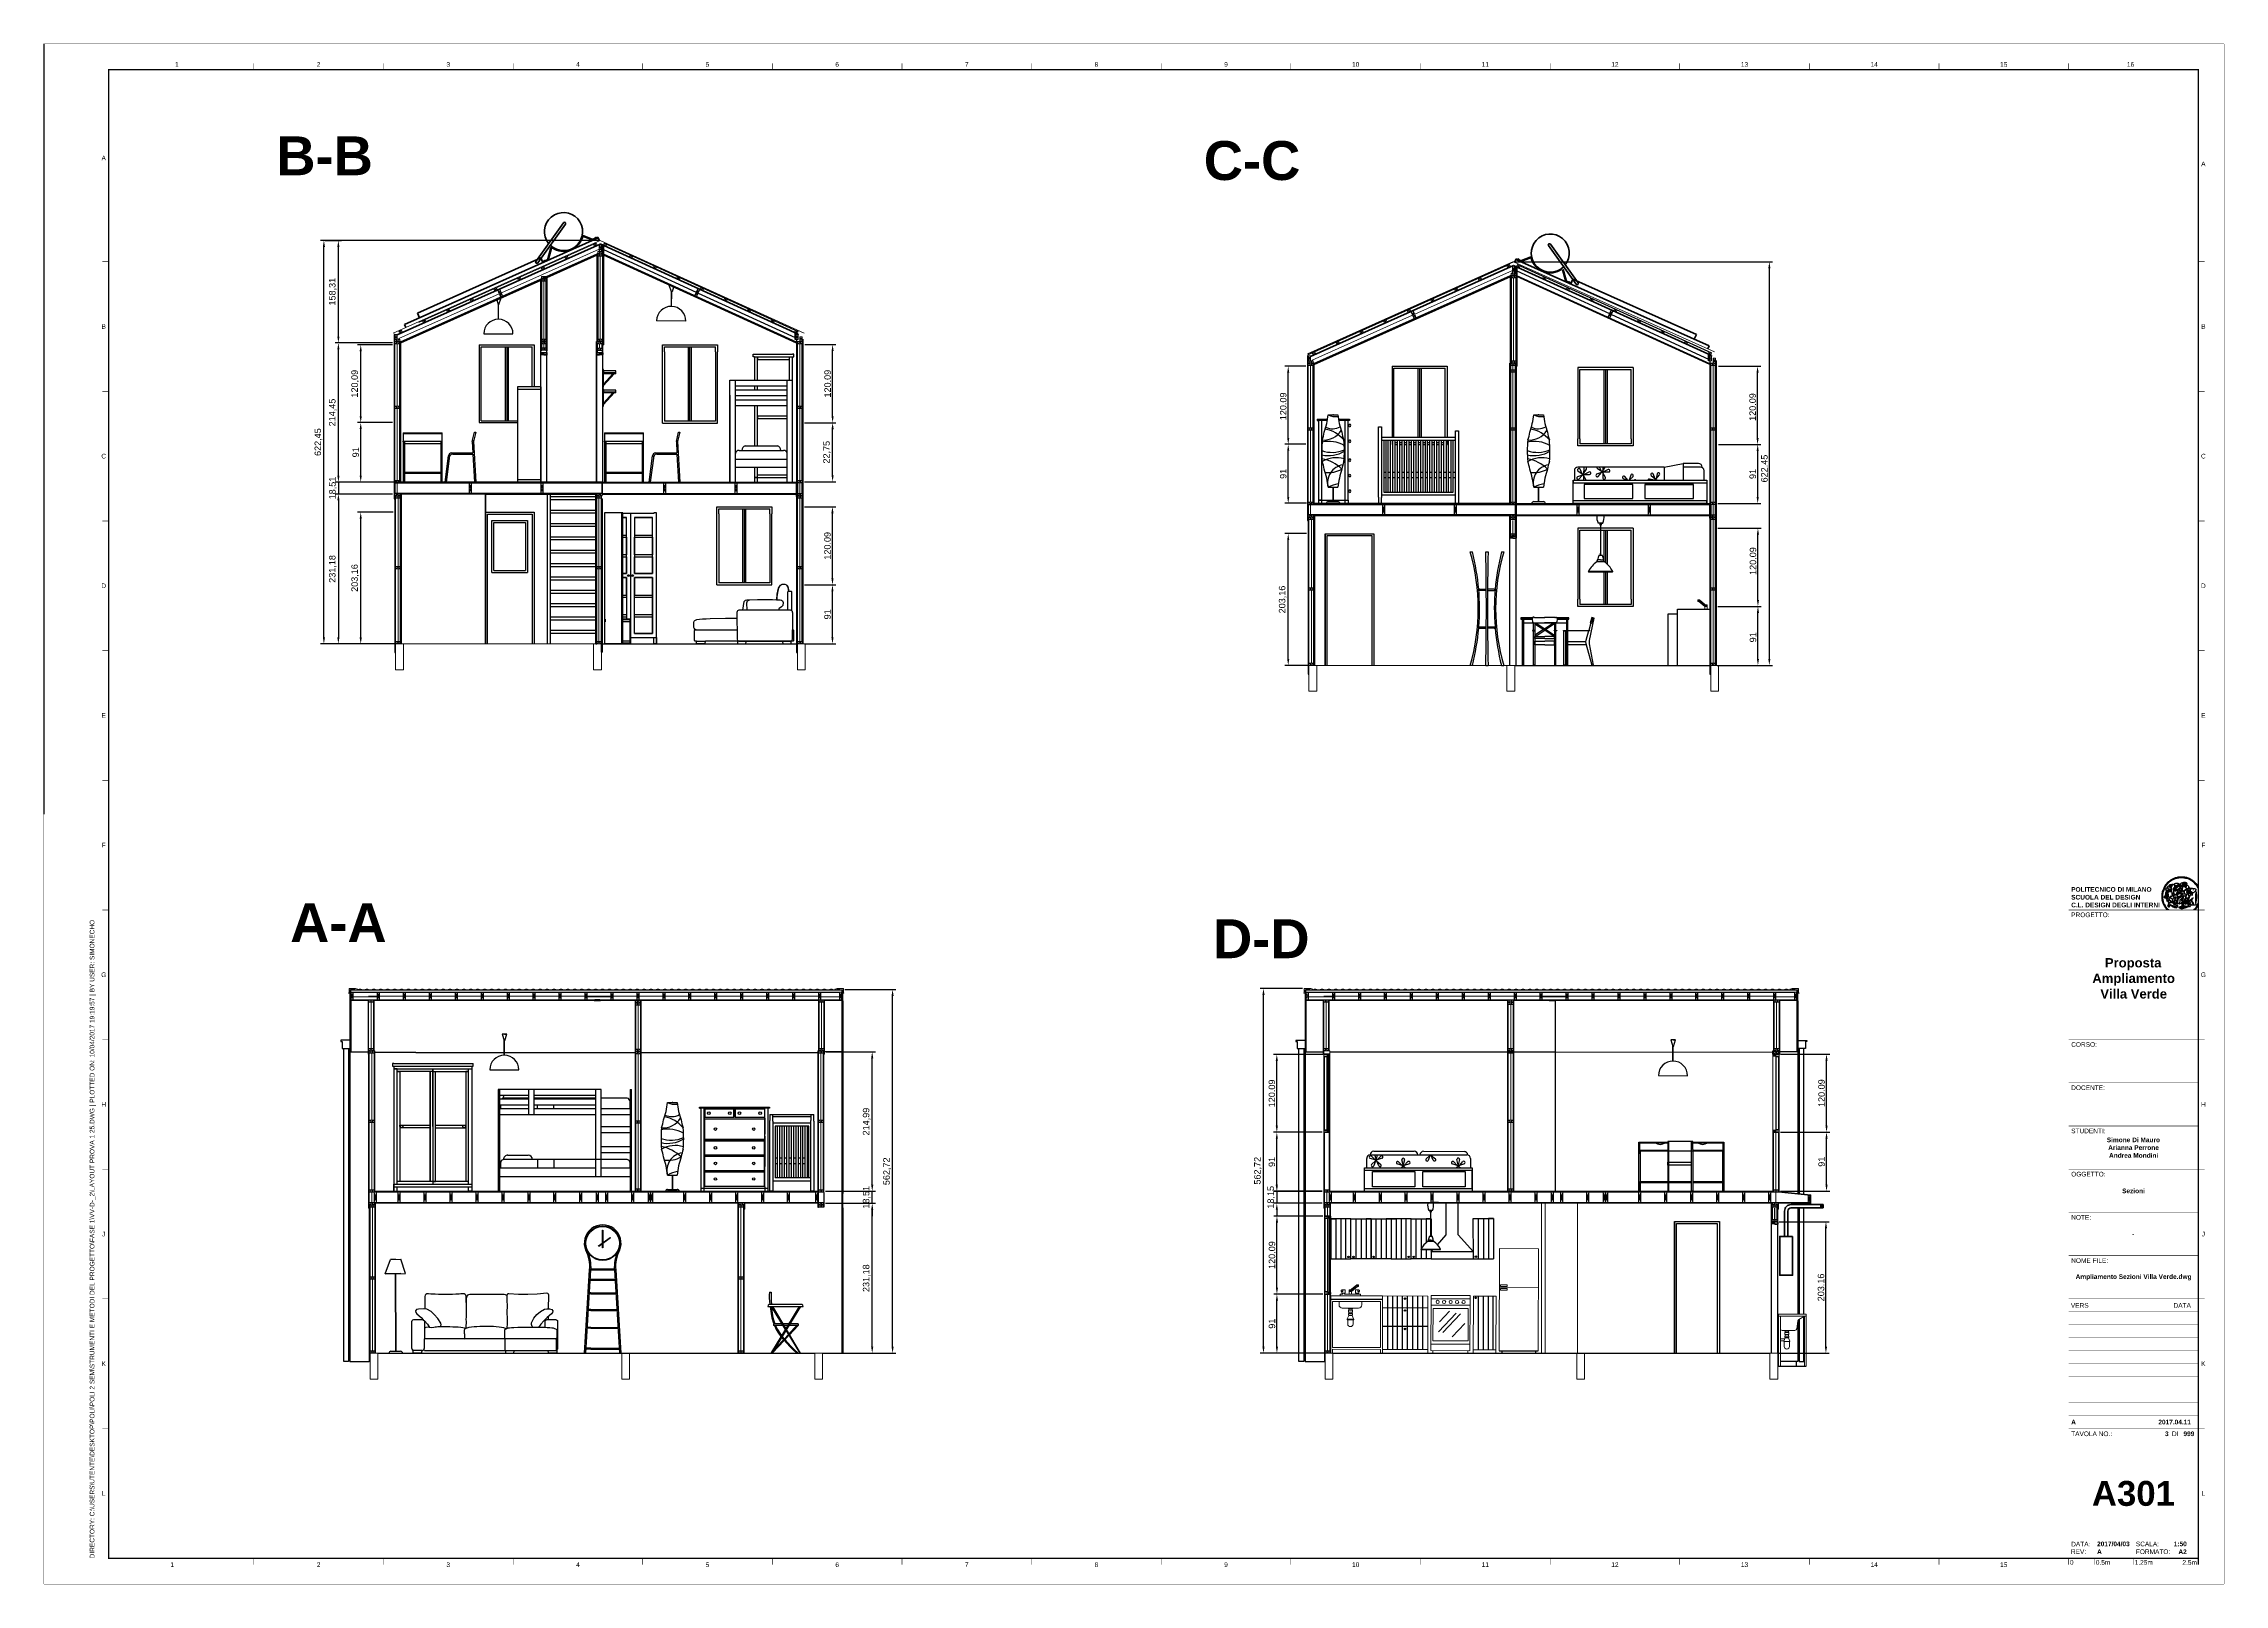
# Paper-space layout 'A000' of a CAD drawing. Header units: millimetres. Extents: x 0 to 841, y 0 to 594.
import ezdxf
from ezdxf.enums import TextEntityAlignment as Align

# ---------------------------------------------------------------- set-up
doc = ezdxf.new("R2010")
doc.units = ezdxf.units.MM
doc.header["$MEASUREMENT"] = 0
doc.set_wipeout_variables(frame=1)
doc.layers.get('DEFPOINTS').update_dxf_attribs({"color": 210})
for name, color, linetype, lineweight in [('A-ANNO-SYMB', 3, 'Continuous', 18), ('A-DETL-MBND', 3, 'Continuous', 18), ('A-DETL-MCUT', 4, 'Continuous', 25), ('A-ELEV-IDEN', 3, 'Continuous', 18), ('A-ELEV-MBE1', 7, 'Continuous', 35), ('A-ELEV-MBE2', 4, 'Continuous', 25), ('A-FURN', 8, 'Continuous', 18), ('A-SECT-MCUT', 7, 'Continuous', 35), ('A-WALL-PATT', 8, 'Continuous', 18), ('A-WALL-STUD', 3, 'Continuous', 18)]:
    doc.layers.add(name, color=color, linetype=linetype, lineweight=lineweight)
doc.layers.add('ANG010029 Angely Ludres Meridienne Object by Polantis 2012-T1', color=7, linetype='Continuous', true_color=0xf0dfcc)
doc.layers.add('ANG010029 Angely Ludres Meridienne Object by Polantis 2012-T2', color=7, linetype='Continuous', true_color=0x3b2222)
for name, color, linetype in [('G-ANNO-LOGO', 3, 'Continuous'), ('G-ANNO-TEXT', 3, 'Continuous'), ('G-ANNO-TTLB', 3, 'Continuous'), ('simona arzu 1', 1, 'Continuous')]:
    doc.layers.add(name, color=color, linetype=linetype)
doc.layers.add('G-ANNO-NPLT', color=210, linetype='Continuous', plot=False)
doc.styles.add('ARIAL', font='arial.ttf')
doc.styles.add('ARIAL-BOLD', font='arialbd.ttf')
doc.styles.add('E-ARIAL', font='arial.ttf')
doc.styles.get("Standard").update_dxf_attribs({"font": 'arial.ttf'})
doc.dimstyles.new('ISO-25', dxfattribs={"dimtxt": 2.5, "dimasz": 2.5, "dimexe": 1.25, "dimexo": 0.625, "dimtad": 1, "dimtxsty": 'Standard', "dimcen": 2.5, "dimadec": 0, "dimazin": 0, "dimtfac": 1, "dimtmove": 0, "dimatfit": 3, "dimfxl": 1, "dimarcsym": 0})

# ---------------------------------------------------------------- blocks, each defined once
blk = doc.blocks.new('A1_GRID_LAYOUT')
at = {"layer": 'G-ANNO-NPLT', "const_width": 0.18}
for points in [[(841, 594), (0, 594)], [(0, 0), (0, 594)], [(841, 0), (841, 594)], [(841, 0), (0, 0)]]:
    blk.add_lwpolyline(points, dxfattribs=at)
at = {"layer": 'G-ANNO-TTLB', "const_width": 0.5, "flags": 128}
blk.add_lwpolyline([(25, 584), (25, 10), (831, 10), (831, 584)], close=True, dxfattribs=at)
at = {"layer": 'G-ANNO-TTLB', "const_width": 0.18, "flags": 128}
for points in [[(81, 586.5), (81, 584)], [(131, 586.5), (131, 584)], [(181, 586.5), (181, 584)], [(231, 586.5), (231, 584)], [(281, 586.5), (281, 584)], [(331, 586.5), (331, 584)], [(381, 586.5), (381, 584)], [(431, 586.5), (431, 584)], [(481, 586.5), (481, 584)], [(531, 586.5), (531, 584)], [(581, 586.5), (581, 584)], [(631, 586.5), (631, 584)], [(681, 586.5), (681, 584)], [(731, 586.5), (731, 584)], [(781, 586.5), (781, 584)], [(0, 578.5), (0, 576)], [(25, 510), (22.5, 510)], [(833.5, 510), (831, 510)], [(25, 460), (22.5, 460)], [(833.5, 460), (831, 460)], [(25, 410), (22.5, 410)], [(833.5, 410), (831, 410)], [(25, 360), (22.5, 360)], [(833.5, 360), (831, 360)], [(25, 310), (22.5, 310)], [(833.5, 310), (831, 310)], [(25, 260), (22.5, 260)], [(833.5, 260), (831, 260)], [(25, 210), (22.5, 210)], [(833.5, 210), (831, 210)], [(25, 160), (22.5, 160)], [(833.5, 160), (831, 160)], [(25, 110), (22.5, 110)], [(833.5, 110), (831, 110)], [(833.5, 110), (831, 110)], [(25, 60), (22.5, 60)], [(833.5, 60), (831, 60)], [(833.5, 60), (831, 60)], [(81, 10), (81, 7.5)], [(131, 10), (131, 7.5)], [(181, 10), (181, 7.5)], [(231, 10), (231, 7.5)], [(281, 10), (281, 7.5)], [(331, 10), (331, 7.5)], [(381, 10), (381, 7.5)], [(431, 10), (431, 7.5)], [(481, 10), (481, 7.5)], [(531, 10), (531, 7.5)], [(581, 10), (581, 7.5)], [(631, 10), (631, 7.5)], [(681, 10), (681, 7.5)], [(731, 10), (731, 7.5)], [(781, 10), (781, 7.5)]]:
    blk.add_lwpolyline(points, dxfattribs=at)
at = {"layer": 'G-ANNO-TTLB', "const_width": 0.18}
blk.add_lwpolyline([(716.5, 10), (776.5, 10)], dxfattribs=at)
at = {"layer": 'G-ANNO-TEXT', "style": 'ARIAL'}
for s, p in [('1', (51.35, 586.07)), ('2', (106, 586.07)), ('3', (156, 586.07)), ('4', (206, 586.07)), ('5', (256, 586.07)), ('6', (306, 586.07)), ('7', (356, 586.07)), ('8', (406, 586.07)), ('9', (456, 586.07)), ('10', (506, 586.07)), ('11', (556, 586.07)), ('12', (606, 586.07)), ('13', (656, 586.07)), ('14', (706, 586.07)), ('15', (756, 586.07)), ('16', (804.89, 586.07)), ('A', (23.09, 549.98)), ('A', (832.98, 547.71)), ('B', (23.09, 485)), ('B', (832.98, 485)), ('C', (23.09, 435)), ('C', (832.98, 435)), ('D', (23.09, 385)), ('D', (832.98, 385)), ('E', (23.09, 335)), ('E', (832.98, 335)), ('F', (23.09, 285)), ('F', (832.98, 285)), ('G', (23.09, 235)), ('G', (832.98, 235)), ('H', (23.09, 185)), ('H', (832.98, 185)), ('J', (23.09, 135)), ('J', (832.98, 135)), ('K', (23.09, 85)), ('K', (832.98, 85)), ('L', (23.09, 35)), ('L', (832.98, 35)), ('2', (106, 7.51)), ('3', (156, 7.51)), ('6', (306, 7.51)), ('8', (406, 7.51)), ('9', (456, 7.51)), ('10', (506, 7.51)), ('12', (606, 7.51)), ('13', (656, 7.51)), ('1', (49.49, 7.51)), ('4', (206, 7.51)), ('5', (256, 7.51)), ('7', (356, 7.51)), ('11', (556, 7.51)), ('14', (706, 7.51)), ('15', (756, 7.51))]:
    blk.add_text(s, height=1.8, dxfattribs=at).set_placement(p, align=Align.MIDDLE_CENTER)
at = {"layer": 'G-ANNO-TEXT', "insert": (17.7, 9.95), "char_height": 1.8, "attachment_point": 1, "rotation": 90, "style": 'ARIAL'}
blk.add_mtext_dynamic_manual_height_columns('DIRECTORY: C:\\\\USERS\\\\UTENTE\\\\DESKTOP\\\\POLI\\\\POLI 2 SEM\\\\STRUMENTI E METODI DEL PROGETTO\\\\FASE 1\\\\VV-D-_2\\\\LAYOUT PROVA 1 25.DWG | PLOTTED ON: 10/04/2017 19:19:57 | BY USER: SIMONECHO', width=412.209, gutter_width=9, heights=[0], dxfattribs=at)
blk = doc.blocks.new('logoPolimi')
for p, q in [((-2.37, 0.12), (-2.16, 0.11)), ((-2.37, 0.01), (-2.16, 0.01)), ((-2.36, 0.23), (-2.15, 0.21)), ((-2.35, 0.34), (-2.14, 0.31)), ((-2.33, 0.45), (-2.12, 0.41)), ((-2.3, 0.55), (-2.1, 0.51)), ((-2.28, 0.66), (-2.07, 0.6)), ((-2.24, 0.77), (-2.04, 0.7)), ((-2.2, 0.87), (-2.01, 0.79)), ((-2.16, 0.97), (-1.97, 0.89)), ((-2.11, 1.07), (-1.93, 0.98)), ((-2.06, 1.17), (-1.88, 1.07)), ((-2.01, 1.26), (-1.83, 1.15)), ((-1.94, 1.36), (-1.77, 1.24)), ((-1.88, 1.45), (-1.71, 1.32)), ((-1.84, 0.03), (-1.82, 0.35)), ((-1.81, 1.53), (-1.65, 1.4)), ((-1.74, 1.61), (-1.58, 1.47)), ((-1.73, 0.59), (-1.73, 0.59)), ((-1.73, 0.59), (-1.73, 0.59)), ((-1.66, 1.69), (-1.51, 1.54)), ((-1.65, 0.57), (-1.65, 0.57)), ((-1.59, 1.12), (-1.59, 1.12)), ((-1.58, 1.77), (-1.44, 1.61)), ((-1.51, 0.55), (-1.51, 0.55)), ((-1.51, 0.55), (-1.51, 0.55)), ((-1.49, 1.84), (-1.36, 1.68)), ((-1.41, 1.91), (-1.28, 1.74)), ((-1.32, 1.97), (-1.2, 1.8)), ((-1.31, 0.79), (-1.21, 0.75)), ((-1.21, 0.75), (-1.31, 0.79)), ((-1.21, 0.75), (-1.31, 0.79)), ((-1.22, 2.03), (-1.11, 1.85)), ((-1.21, 0.75), (-1.21, 0.75)), ((-1.21, 0.75), (-1.21, 0.75)), ((-1.19, 0.76), (-1.19, 0.76)), ((-1.19, 0.76), (-1.19, 0.76)), ((-1.17, 0.99), (-1.18, 0.99)), ((-1.18, 0.99), (-1.17, 0.99)), ((-1.16, 0.57), (-1.16, 0.57)), ((-1.16, 0.57), (-1.16, 0.57)), ((-1.13, 2.09), (-1.03, 1.9)), ((-1.1, 0.01), (-0.99, 0.06)), ((-0.99, 0.06), (-1.1, 0.01)), ((-0.99, 0.06), (-1.1, 0.01)), ((-1.03, 2.14), (-0.94, 1.95)), ((-0.99, 0.06), (-0.99, 0.06)), ((-0.99, 0.06), (-0.99, 0.06)), ((-0.97, 0.79), (-0.98, 0.79)), ((-0.89, 0.84), (-0.97, 0.79)), ((-0.97, 0.79), (-0.89, 0.84)), ((-0.96, 1.41), (-0.96, 1.41)), ((-0.96, 1.41), (-0.96, 1.41)), ((-0.93, 2.18), (-0.84, 1.99)), ((-0.89, 0.84), (-0.82, 0.87)), ((-0.82, 0.87), (-0.89, 0.84)), ((-0.89, 0.84), (-0.82, 0.87)), ((-0.88, 0.83), (-0.89, 0.84)), ((-0.85, 1.39), (-0.85, 1.39)), ((-0.85, 1.39), (-0.85, 1.39)), ((-0.84, 0.14), (-0.84, 0.14)), ((-0.83, 2.22), (-0.75, 2.03)), ((-0.77, 1.08), (-0.78, 1.08)), ((-0.78, 1.08), (-0.77, 1.08)), ((-0.61, 1.12), (-0.77, 1.08)), ((-0.77, 1.08), (-0.61, 1.12)), ((-0.77, 1.08), (-0.61, 1.12)), ((-0.75, 1.3), (-0.76, 1.29)), ((-0.76, 1.29), (-0.75, 1.3)), ((-0.72, 2.26), (-0.66, 2.06)), ((-0.65, 0.99), (-0.7, 0.96)), ((-0.69, 0.18), (-0.68, 0.18)), ((-0.66, 0.93), (-0.66, 0.93)), ((-0.66, 0.93), (-0.64, 0.93)), ((-0.66, 0.93), (-0.66, 0.93)), ((-0.66, 0.93), (-0.66, 0.93)), ((-0.63, 1.01), (-0.63, 1.01)), ((-0.63, 1.01), (-0.62, 1.01)), ((-0.63, 0.66), (-0.63, 0.66)), ((-0.61, 2.29), (-0.56, 2.09)), ((-0.6, 1.12), (-0.61, 1.12)), ((-0.61, 1.12), (-0.6, 1.12)), ((-0.61, 1.12), (-0.6, 1.12)), ((-0.61, 0.86), (-0.57, 0.85)), ((-0.57, 0.85), (-0.61, 0.86)), ((-0.61, 0.86), (-0.57, 0.85)), ((-0.53, 1.08), (-0.6, 1.12)), ((-0.6, 1.12), (-0.6, 1.11)), ((-0.6, 1.12), (-0.53, 1.08)), ((-0.57, 0.8), (-0.59, 0.8)), ((-0.57, 0.85), (-0.53, 0.84)), ((-0.57, 0.85), (-0.57, 0.85)), ((-0.57, 0.85), (-0.57, 0.85)), ((-0.57, 0.85), (-0.53, 0.84)), ((-0.56, 0.29), (-0.49, 0.48)), ((-0.56, 0.14), (-0.56, 0.29)), ((-0.5, 0.11), (-0.56, 0.14)), ((-0.53, 0.84), (-0.51, 0.84)), ((-0.53, 0.84), (-0.51, 0.84)), ((-0.53, 0.84), (-0.53, 0.84)), ((-0.51, 2.32), (-0.46, 2.11)), ((-0.51, 0.11), (-0.51, 0.11)), ((-0.51, 0.11), (-0.51, 0.11)), ((-0.34, 0.33), (-0.5, 0.11)), ((-0.49, 0.48), (-0.41, 0.55)), ((-0.42, 0.8), (-0.47, 0.79)), ((-0.42, 0.8), (-0.47, 0.79)), ((-0.47, 0.79), (-0.45, 0.76)), ((-0.47, 0.79), (-0.45, 0.76)), ((-0.45, 1.14), (-0.42, 1.11)), ((-0.42, 1.26), (-0.36, 1.22)), ((-0.41, 0.55), (-0.34, 0.49)), ((-0.4, 2.34), (-0.36, 2.13)), ((-0.4, 1.37), (-0.38, 1.38)), ((-0.39, 1.37), (-0.4, 1.37)), ((-0.35, 1.33), (-0.4, 1.37)), ((-0.39, 1.24), (-0.4, 1.23)), ((-0.38, 1.14), (-0.38, 1.14)), ((-0.34, 0.49), (-0.09, 0.48)), ((-0.16, 0.32), (-0.34, 0.33)), ((-0.14, 0.32), (-0.31, 0.34)), ((-0.29, 2.35), (-0.26, 2.14)), ((-0.28, 1.3), (-0.29, 1.3)), ((-0.28, 1.3), (-0.28, 1.3)), ((-0.18, 2.36), (-0.16, 2.15)), ((-0.16, 1.24), (-0.16, 1.25)), ((-0.16, 1.25), (-0.16, 1.25)), ((-0.16, 0.49), (-0.14, 0.64)), ((-0.06, 0.27), (-0.16, 0.32)), ((-0.1, 0.88), (-0.09, 0.87)), ((-0.08, 1.37), (-0.08, 1.38)), ((-0.08, 1.23), (-0.05, 1.21)), ((-0.05, 1.21), (-0.08, 1.23)), ((-0.08, 1.23), (-0.05, 1.21)), ((-0.07, 2.37), (-0.06, 2.16)), ((-0.03, 0.26), (-0.06, 0.27)), ((-0.05, 1.21), (-0.04, 1.21)), ((-0.04, 1.21), (-0.05, 1.21)), ((-0.04, 1.21), (-0.04, 1.21)), ((-0.04, 1.21), (-0.04, 1.21)), ((-0.04, 0.48), (-0.03, 0.26)), ((0.03, 1.15), (0.03, 1.15)), ((0.03, 0.66), (0.03, 0.67)), ((0.04, 2.37), (0.04, 2.16)), ((0.07, 0.58), (0.07, 0.57)), ((0.1, 1.18), (0.1, 1.18)), ((0.1, 0.84), (0.1, 0.84)), ((0.13, 1.32), (0.17, 1.19)), ((0.15, 2.36), (0.14, 2.16)), ((0.14, 0.71), (0.34, 0.65)), ((0.31, 0.56), (0.17, 0.63)), ((0.26, 2.36), (0.24, 2.15)), ((0.27, 1.61), (0.27, 1.61)), ((0.27, 1.61), (0.27, 1.61)), ((0.27, 1.61), (0.27, 1.61)), ((0.29, 1.29), (0.29, 1.29)), ((0.29, 1.29), (0.29, 1.29)), ((0.29, 1.29), (0.29, 1.29)), ((0.29, 1.29), (0.29, 1.29)), ((0.33, 0.49), (0.34, 0.49)), ((0.33, 0.03), (0.35, 0.03)), ((0.33, 0.03), (0.35, 0.03)), ((0.37, 2.34), (0.34, 2.13)), ((0.34, 0.65), (0.34, 0.64)), ((0.35, 0.03), (0.57, 0.06)), ((0.35, 0.03), (0.57, 0.06)), ((0.35, 0.03), (0.35, 0.03)), ((0.35, 0.03), (0.35, 0.03)), ((0.38, 1.36), (0.37, 1.35)), ((0.38, 0.34), (0.37, 0.34)), ((0.38, 0.34), (0.38, 0.34)), ((0.43, 0.67), (0.39, 0.64)), ((0.48, 2.32), (0.44, 2.12)), ((0.49, 1.05), (0.51, 1.13)), ((0.51, 1.13), (0.49, 1.05)), ((0.49, 1.05), (0.51, 1.13)), ((0.51, 1.31), (0.5, 1.29)), ((0.51, 1.13), (0.52, 1.23)), ((0.52, 1.23), (0.51, 1.23)), ((0.51, 1.23), (0.52, 1.23)), ((0.52, 1.23), (0.51, 1.13)), ((0.51, 1.13), (0.52, 1.23)), ((0.52, 1.24), (0.6, 1.37)), ((0.52, 1.23), (0.6, 1.36)), ((0.6, 1.36), (0.52, 1.23)), ((0.52, 1.23), (0.52, 1.23)), ((0.52, 1.23), (0.52, 1.24)), ((0.52, 1.23), (0.52, 1.23)), ((0.55, 1.07), (0.53, 1.06)), ((0.53, 1.04), (0.53, 1.06)), ((0.53, 1.05), (0.53, 1.04)), ((0.59, 2.3), (0.54, 2.09)), ((0.54, 0.3), (0.63, 0.32)), ((0.54, -0.08), (0.61, 0.06)), ((0.61, 0.06), (0.54, -0.08)), ((0.54, -0.08), (0.61, 0.06)), ((0.56, 0.19), (0.59, 0.21)), ((0.57, 1.07), (0.57, 1.07)), ((0.57, 1.07), (0.57, 1.07)), ((0.57, 1.07), (0.57, 1.07)), ((0.57, 1.07), (0.57, 1.07)), ((0.57, 1.07), (0.57, 1.07)), ((0.57, 1.07), (0.57, 1.07)), ((0.57, 1.07), (0.57, 1.07)), ((0.58, 0.3), (0.59, 0.29)), ((0.59, 0.78), (0.59, 0.79)), ((0.59, 0.79), (0.59, 0.79)), ((0.59, 0.79), (0.59, 0.79)), ((0.59, 0.79), (0.59, 0.78)), ((0.61, 0.06), (0.6, 0.07)), ((0.6, 0.07), (0.61, 0.06)), ((0.61, 0.06), (0.61, 0.07)), ((0.62, 0.21), (0.65, 0.22)), ((0.69, 2.27), (0.63, 2.07)), ((0.64, 1.37), (0.65, 1.37)), ((0.69, 0.86), (0.68, 0.86)), ((0.68, 0.86), (0.69, 0.86)), ((0.68, 0.76), (0.68, 0.76)), ((0.8, 2.23), (0.73, 2.03)), ((0.76, 0.26), (0.76, 0.26)), ((0.9, 2.19), (0.82, 2)), ((0.82, 0.35), (0.84, 0.36)), ((0.82, 0.35), (0.82, 0.35)), ((0.84, 0.36), (0.84, 0.37)), ((0.85, 0.34), (1.05, 0.35)), ((1, 2.15), (0.91, 1.96)), ((0.93, 1.05), (0.93, 1.05)), ((0.93, 1.05), (0.93, 1.05)), ((0.93, 1.05), (0.93, 1.04)), ((0.93, 1.05), (0.93, 1.05)), ((0.97, 0.66), (0.96, 0.66)), ((1.01, 0.97), (0.98, 0.96)), ((1.1, 2.1), (1, 1.91)), ((1.2, 2.04), (1.09, 1.86)), ((1.17, 0.96), (1.17, 0.95)), ((1.17, 0.95), (1.17, 0.95)), ((1.29, 1.99), (1.18, 1.81)), ((1.38, 1.92), (1.26, 1.75)), ((1.34, 0.37), (1.26, 0.04)), ((1.27, 0.37), (1.27, 0.38)), ((1.28, 0.95), (1.28, 0.95)), ((1.47, 1.86), (1.34, 1.69)), ((1.37, 0.73), (1.46, 0.81)), ((1.41, 0.4), (1.41, 0.41)), ((1.56, 1.79), (1.42, 1.63)), ((1.64, 1.71), (1.49, 1.56)), ((1.49, 0.9), (1.57, 0.92)), ((1.72, 1.63), (1.56, 1.49)), ((1.67, 0.6), (1.57, 0.53)), ((1.79, 1.55), (1.63, 1.41)), ((1.86, 1.47), (1.7, 1.34)), ((1.93, 1.38), (1.76, 1.26)), ((1.99, 1.29), (1.81, 1.17)), ((2.05, 1.19), (1.87, 1.09)), ((2.1, 1.1), (1.92, 1)), ((2.15, 1), (1.96, 0.91)), ((2.19, 0.9), (2, 0.82)), ((2.23, 0.79), (2.04, 0.72)), ((2.27, 0.69), (2.07, 0.63)), ((2.3, 0.58), (2.09, 0.53)), ((2.32, 0.47), (2.12, 0.43)), ((2.34, 0.37), (2.13, 0.33)), ((2.36, 0.26), (2.15, 0.23)), ((2.37, 0.15), (2.16, 0.13)), ((2.37, 0.04), (2.16, 0.03)), ((-2.37, -0.1), (-2.16, -0.09)), ((-2.36, -0.21), (-2.15, -0.19)), ((-2.35, -0.32), (-2.14, -0.29)), ((-2.33, -0.43), (-2.12, -0.39)), ((-2.31, -0.54), (-2.1, -0.49)), ((-2.28, -0.65), (-2.08, -0.59)), ((-2.25, -0.75), (-2.05, -0.69)), ((-2.21, -0.86), (-2.02, -0.78)), ((-2.17, -0.96), (-1.98, -0.87)), ((-2.12, -1.06), (-1.93, -0.96)), ((-2.07, -1.16), (-1.89, -1.05)), ((-2.04, -0.15), (-1.97, -0.2)), ((-2.01, -1.25), (-1.84, -1.14)), ((-1.95, -1.34), (-1.78, -1.22)), ((-1.89, -1.43), (-1.72, -1.31)), ((-1.82, -1.52), (-1.66, -1.38)), ((-1.75, -1.6), (-1.59, -1.46)), ((-1.67, -1.68), (-1.52, -1.53)), ((-1.58, -0.12), (-1.6, -0.18)), ((-1.6, -0.18), (-1.58, -0.28)), ((-1.57, -0.54), (-1.59, -0.54)), ((-1.59, -0.54), (-1.59, -0.54)), ((-1.59, -1.76), (-1.45, -1.6)), ((-1.56, -0.32), (-1.56, -0.31)), ((-1.56, -0.31), (-1.56, -0.31)), ((-1.53, -0.65), (-1.53, -0.65)), ((-1.53, -0.65), (-1.53, -0.65)), ((-1.51, -1.83), (-1.37, -1.67)), ((-1.48, -0.86), (-1.48, -0.85)), ((-1.42, -0.37), (-1.42, -0.37)), ((-1.42, -1.9), (-1.29, -1.73)), ((-1.38, -0.46), (-1.38, -0.46)), ((-1.33, -1.96), (-1.21, -1.79)), ((-1.31, -0.24), (-1.31, -0.23)), ((-1.31, -0.23), (-1.31, -0.24)), ((-1.24, -2.02), (-1.13, -1.84)), ((-1.23, -0.19), (-1.23, -0.19)), ((-1.23, -0.19), (-1.23, -0.19)), ((-1.23, -0.19), (-1.23, -0.19)), ((-1.23, -0.19), (-1.23, -0.19)), ((-1.14, -2.08), (-1.04, -1.89)), ((-1.04, -2.13), (-0.95, -1.94)), ((-1.01, -0.39), (-1.02, -0.39)), ((-1.02, -0.39), (-1.01, -0.39)), ((-1.02, -0.7), (-1.02, -0.7)), ((-1.02, -0.7), (-1.02, -0.7)), ((-1.02, -0.7), (-1.02, -0.7)), ((-0.94, -2.18), (-0.86, -1.98)), ((-0.84, -2.22), (-0.77, -2.02)), ((-0.79, -0.51), (-0.83, -0.58)), ((-0.83, -0.58), (-0.79, -0.51)), ((-0.83, -0.58), (-0.79, -0.51)), ((-0.78, -1.05), (-0.83, -0.94)), ((-0.83, -0.94), (-0.78, -1.05)), ((-0.83, -0.94), (-0.83, -0.94)), ((-0.83, -0.94), (-0.78, -1.05)), ((-0.82, -1.23), (-0.82, -1.23)), ((-0.82, -1.23), (-0.77, -1.23)), ((-0.77, -1.23), (-0.82, -1.23)), ((-0.82, -1.23), (-0.82, -1.23)), ((-0.77, -1.23), (-0.82, -1.23)), ((-0.75, -0.96), (-0.8, -0.89)), ((-0.8, -0.89), (-0.79, -0.92)), ((-0.79, -0.92), (-0.8, -0.89)), ((-0.8, -0.89), (-0.75, -0.96)), ((-0.79, -0.92), (-0.8, -0.89)), ((-0.8, -0.89), (-0.8, -0.89)), ((-0.8, -0.89), (-0.75, -0.96)), ((-0.79, -0.92), (-0.78, -0.95)), ((-0.78, -0.95), (-0.79, -0.92)), ((-0.78, -0.95), (-0.79, -0.92)), ((-0.77, -0.49), (-0.78, -0.48)), ((-0.78, -0.48), (-0.77, -0.49)), ((-0.78, -0.95), (-0.76, -1)), ((-0.76, -1), (-0.78, -0.95)), ((-0.76, -1), (-0.78, -0.95)), ((-0.71, -0.89), (-0.75, -0.87)), ((-0.75, -0.87), (-0.71, -0.89)), ((-0.75, -0.87), (-0.71, -0.89)), ((-0.72, -1.01), (-0.75, -0.96)), ((-0.75, -0.96), (-0.72, -1.01)), ((-0.75, -0.96), (-0.72, -1.01)), ((-0.74, -2.25), (-0.67, -2.05)), ((-0.64, -0.93), (-0.71, -0.89)), ((-0.71, -0.89), (-0.64, -0.93)), ((-0.71, -0.89), (-0.64, -0.93)), ((-0.66, -0.53), (-0.66, -0.53)), ((-0.66, -0.53), (-0.66, -0.53)), ((-0.66, -0.53), (-0.66, -0.53)), ((-0.63, -2.29), (-0.57, -2.08)), ((-0.52, -2.31), (-0.48, -2.11)), ((-0.39, -0.81), (-0.51, -0.69)), ((-0.51, -1.04), (-0.5, -1.04)), ((-0.48, -0.42), (-0.48, -0.42)), ((-0.48, -0.42), (-0.48, -0.42)), ((-0.48, -0.42), (-0.48, -0.42)), ((-0.42, -2.33), (-0.38, -2.13)), ((-0.41, -0.51), (-0.41, -0.51)), ((-0.38, -0.05), (-0.39, -0.12)), ((-0.39, -0.12), (-0.37, -0.1)), ((-0.35, -0.14), (-0.37, -0.08)), ((-0.37, -0.09), (-0.37, -0.09)), ((-0.33, -0.12), (-0.35, -0.14)), ((-0.32, -0.14), (-0.35, -0.14)), ((-0.35, -0.18), (-0.34, -0.22)), ((-0.34, -0.08), (-0.29, -0.16)), ((-0.34, -0.22), (-0.34, -0.22)), ((-0.27, -0.17), (-0.32, -0.14)), ((-0.31, -2.35), (-0.28, -2.14)), ((-0.25, -0.91), (-0.26, -0.9)), ((-0.26, -1.29), (0.1, -1.2)), ((0.1, -1.2), (-0.26, -1.29)), ((0.08, -1.4), (-0.26, -1.29)), ((-0.26, -1.29), (0.08, -1.4)), ((-0.26, -1.38), (-0.26, -1.29)), ((-0.26, -1.29), (-0.26, -1.29)), ((-0.26, -1.29), (-0.26, -1.38)), ((-0.26, -1.29), (0.08, -1.4)), ((-0.26, -1.29), (-0.26, -1.29)), ((0.08, -1.49), (-0.26, -1.38)), ((-0.26, -1.38), (0.09, -1.49)), ((-0.2, -2.36), (-0.18, -2.15)), ((-0.14, -0.15), (-0.16, -0.13)), ((-0.11, -0.04), (-0.12, -0.05)), ((-0.09, -2.37), (-0.08, -2.16)), ((-0.04, -0.41), (-0.01, -0.44)), ((-0.01, -0.44), (-0.04, -0.41)), ((-0.04, -0.41), (-0.01, -0.44)), ((0.03, -2.37), (0.02, -2.16)), ((0.07, -0.84), (0.07, -0.84)), ((0.07, -0.84), (0.07, -0.84)), ((0.1, -1.2), (0.08, -1.32)), ((0.08, -1.32), (0.13, -1.2)), ((0.08, -1.4), (0.72, -1.22)), ((0.72, -1.22), (0.08, -1.4)), ((0.08, -1.4), (0.72, -1.22)), ((0.72, -1.31), (0.08, -1.49)), ((0.08, -1.44), (0.08, -1.4)), ((0.08, -1.4), (0.08, -1.44)), ((0.08, -1.4), (0.08, -1.49)), ((0.08, -1.49), (0.08, -1.44)), ((0.08, -1.44), (0.08, -1.44)), ((0.08, -1.44), (0.08, -1.45)), ((0.08, -1.45), (0.08, -1.46)), ((0.08, -1.46), (0.08, -1.49)), ((0.1, -1.01), (0.09, -0.86)), ((0.1, -1.01), (0.09, -0.86)), ((0.09, -1.49), (0.72, -1.31)), ((0.1, -1.2), (0.12, -1.04)), ((0.12, -1.04), (0.1, -1.2)), ((0.13, -1.2), (0.1, -1.2)), ((0.1, -1.2), (0.13, -1.2)), ((0.13, -1.2), (0.1, -1.2)), ((0.1, -1.2), (0.1, -1.2)), ((0.11, -0.44), (0.11, -0.44)), ((0.11, -0.44), (0.11, -0.44)), ((0.12, -0.21), (0.12, -0.21)), ((0.12, -0.21), (0.12, -0.21)), ((0.12, -0.21), (0.12, -0.21)), ((0.12, -0.21), (0.12, -0.21)), ((0.12, -0.21), (0.12, -0.21)), ((0.12, -0.21), (0.12, -0.21)), ((0.12, -0.21), (0.12, -0.21)), ((0.12, -0.21), (0.12, -0.21)), ((0.12, -0.21), (0.12, -0.21)), ((0.12, -0.21), (0.12, -0.21)), ((0.12, -0.21), (0.12, -0.21)), ((0.12, -0.21), (0.12, -0.21)), ((0.12, -0.21), (0.12, -0.21)), ((0.12, -0.56), (0.14, -0.53)), ((0.14, -0.53), (0.12, -0.56)), ((0.12, -0.56), (0.14, -0.53)), ((0.12, -1.04), (0.12, -1.04)), ((0.12, -1.04), (0.12, -1.04)), ((0.12, -1.04), (0.12, -1.04)), ((0.14, -2.37), (0.12, -2.16)), ((0.21, -0.99), (0.13, -1.2)), ((0.13, -1.2), (0.21, -0.99)), ((0.36, -1.14), (0.13, -1.2)), ((0.13, -1.2), (0.26, -1.17)), ((0.14, -0.53), (0.16, -0.49)), ((0.16, -0.49), (0.14, -0.53)), ((0.14, -0.53), (0.16, -0.49)), ((0.16, -0.49), (0.16, -0.49)), ((0.16, -0.49), (0.16, -0.49)), ((0.28, -1.19), (0.21, -0.99)), ((0.21, -0.99), (0.31, -1.27)), ((0.25, -2.36), (0.22, -2.15)), ((0.24, -0.17), (0.24, -0.16)), ((0.24, -0.16), (0.24, -0.17)), ((0.25, -0.84), (0.25, -0.88)), ((0.25, -0.88), (0.25, -0.84)), ((0.25, -0.88), (0.25, -0.84)), ((0.25, -0.88), (0.29, -1.17)), ((0.26, -0.88), (0.25, -0.88)), ((0.31, -1.27), (0.25, -0.88)), ((0.26, -1.17), (0.28, -1.16)), ((0.28, -1.16), (0.36, -1.14)), ((0.29, -1.17), (0.28, -1.19)), ((0.35, -2.34), (0.32, -2.14)), ((0.36, -1.14), (0.72, -1.22)), ((0.72, -1.22), (0.36, -1.14)), ((0.46, -2.32), (0.42, -2.12)), ((0.49, -0.31), (0.49, -0.31)), ((0.49, -0.31), (0.49, -0.31)), ((0.5, -0.27), (0.5, -0.27)), ((0.51, -0.27), (0.51, -0.27)), ((0.57, -2.3), (0.52, -2.1)), ((0.68, -2.27), (0.62, -2.07)), ((0.78, -2.24), (0.71, -2.04)), ((0.72, -0.81), (0.75, -0.89)), ((0.72, -1.22), (0.72, -1.31)), ((0.72, -1.31), (0.72, -1.22)), ((0.74, -0.23), (0.74, -0.23)), ((0.74, -0.23), (0.75, -0.24)), ((0.75, -0.23), (0.75, -0.23)), ((0.89, -2.2), (0.81, -2)), ((0.86, -0.25), (0.82, -0.34)), ((0.87, -0.22), (0.86, -0.23)), ((0.87, -0.22), (0.86, -0.25)), ((0.99, -2.15), (0.9, -1.96)), ((0.96, -0.58), (0.96, -0.57)), ((1.09, -2.11), (0.99, -1.92)), ((1.05, -1.05), (1.04, -1.05)), ((1.19, -2.05), (1.08, -1.87)), ((1.28, -2), (1.17, -1.82)), ((1.37, -1.93), (1.25, -1.76)), ((1.31, -0.27), (1.3, -0.26)), ((1.3, -0.26), (1.3, -0.26)), ((1.3, -0.26), (1.3, -0.26)), ((1.3, -0.26), (1.31, -0.27)), ((1.3, -0.26), (1.3, -0.26)), ((1.46, -1.87), (1.33, -1.7)), ((1.54, -1.8), (1.41, -1.64)), ((1.63, -1.72), (1.48, -1.57)), ((1.71, -1.65), (1.55, -1.5)), ((1.78, -1.57), (1.62, -1.43)), ((1.85, -1.48), (1.69, -1.35)), ((1.92, -1.39), (1.75, -1.27)), ((1.98, -1.3), (1.81, -1.19)), ((2.04, -1.21), (1.86, -1.1)), ((2.09, -1.11), (1.91, -1.01)), ((2.14, -1.01), (1.95, -0.92)), ((2.19, -0.91), (1.99, -0.83)), ((2.23, -0.81), (2.03, -0.74)), ((2.26, -0.7), (2.06, -0.64)), ((2.29, -0.6), (2.09, -0.55)), ((2.32, -0.49), (2.11, -0.45)), ((2.34, -0.38), (2.13, -0.35)), ((2.35, -0.27), (2.15, -0.25)), ((2.37, -0.08), (2.16, -0.07)), ((2.36, -0.16), (2.16, -0.15))]:
    blk.add_line(p, q)
for points in [[(-1.9, 0.12), (-1.94, 0.02), (-2.05, -0.09), (-2.05, -0.09)], [(-1.86, 0.38), (-1.86, 0.38), (-1.87, 0.19), (-1.9, 0.12)], [(-1.76, 0.6), (-1.76, 0.6), (-1.84, 0.57), (-1.86, 0.38)], [(-1.86, -0.04), (-1.84, 0.02), (-1.84, 0.03), (-1.84, 0.03)], [(-1.82, 0.78), (-1.83, 0.8), (-1.85, 0.86), (-1.83, 0.88)], [(-1.82, 0.78), (-1.83, 0.8), (-1.85, 0.86), (-1.83, 0.88)], [(-1.83, 0.88), (-1.81, 0.9), (-1.76, 0.96), (-1.76, 0.96)], [(-1.83, 0.88), (-1.81, 0.9), (-1.76, 0.96), (-1.76, 0.96)], [(-1.76, 0.6), (-1.83, 0.7), (-1.78, 0.74), (-1.78, 0.74)], [(-1.78, 0.74), (-1.79, 0.74), (-1.83, 0.7), (-1.76, 0.6)], [(-1.78, 0.74), (-1.8, 0.76), (-1.81, 0.78), (-1.82, 0.78)], [(-1.78, 0.74), (-1.8, 0.76), (-1.81, 0.78), (-1.82, 0.78)], [(-1.82, 0.35), (-1.81, 0.5), (-1.73, 0.59), (-1.73, 0.59)], [(-1.82, -0.19), (-1.73, -0.07), (-1.75, 0.14), (-1.75, 0.3)], [(-1.75, 0.33), (-1.75, 0.17), (-1.73, -0.05), (-1.8, -0.17)], [(-1.78, 0.74), (-1.75, 0.72), (-1.72, 0.69), (-1.68, 0.7)], [(-1.68, 0.7), (-1.72, 0.69), (-1.75, 0.72), (-1.78, 0.74)], [(-1.68, 0.7), (-1.72, 0.69), (-1.75, 0.72), (-1.78, 0.74)], [(-1.78, 0.74), (-1.78, 0.74), (-1.78, 0.74), (-1.78, 0.74)], [(-1.76, 0.96), (-1.68, 1.1), (-1.59, 1.12), (-1.59, 1.12)], [(-1.76, 0.96), (-1.68, 1.1), (-1.6, 1.12), (-1.6, 1.12)], [(-1.73, 0.59), (-1.74, 0.59), (-1.75, 0.6), (-1.76, 0.6)], [(-1.73, 0.59), (-1.74, 0.59), (-1.75, 0.6), (-1.76, 0.6)], [(-1.75, 0.3), (-1.76, 0.47), (-1.65, 0.57), (-1.65, 0.57)], [(-1.65, 0.57), (-1.65, 0.57), (-1.76, 0.5), (-1.75, 0.33)], [(-1.65, 0.57), (-1.68, 0.58), (-1.7, 0.58), (-1.73, 0.59)], [(-1.65, 0.57), (-1.68, 0.58), (-1.7, 0.58), (-1.73, 0.59)], [(-1.5, 0.71), (-1.53, 0.74), (-1.61, 0.71), (-1.68, 0.7)], [(-1.68, 0.7), (-1.61, 0.71), (-1.53, 0.73), (-1.5, 0.71)], [(-1.5, 0.71), (-1.53, 0.73), (-1.61, 0.71), (-1.68, 0.7)], [(-1.51, 0.55), (-1.56, 0.56), (-1.61, 0.56), (-1.65, 0.57)], [(-1.65, 0.57), (-1.61, 0.56), (-1.56, 0.56), (-1.51, 0.55)], [(-1.51, 0.55), (-1.56, 0.56), (-1.61, 0.56), (-1.65, 0.57)], [(-1.59, 1.12), (-1.6, 1.06), (-1.61, 0.99), (-1.61, 0.97)], [(-1.61, 0.97), (-1.61, 0.99), (-1.6, 1.06), (-1.59, 1.12)], [(-1.61, 0.97), (-1.61, 0.99), (-1.6, 1.06), (-1.59, 1.12)], [(-1.61, 0.97), (-1.61, 0.95), (-1.56, 0.88), (-1.54, 0.87)], [(-1.54, 0.87), (-1.56, 0.88), (-1.61, 0.95), (-1.61, 0.97)], [(-1.54, 0.87), (-1.56, 0.88), (-1.61, 0.96), (-1.61, 0.97)], [(-1.59, 1.12), (-1.59, 1.13), (-1.59, 1.15), (-1.58, 1.16)], [(-1.59, 1.12), (-1.59, 1.13), (-1.59, 1.15), (-1.58, 1.16)], [(-1.58, 1.16), (-1.57, 1.21), (-1.52, 1.23), (-1.49, 1.25)], [(-1.58, 1.16), (-1.57, 1.21), (-1.52, 1.23), (-1.49, 1.25)], [(-1.58, 0.36), (-1.58, 0.48), (-1.51, 0.55), (-1.51, 0.55)], [(-1.51, 0.55), (-1.51, 0.55), (-1.58, 0.48), (-1.58, 0.36)], [(-1.51, 0.55), (-1.51, 0.55), (-1.58, 0.48), (-1.58, 0.36)], [(-1.55, 0.04), (-1.55, 0.08), (-1.58, 0.25), (-1.58, 0.36)], [(-1.58, 0.36), (-1.58, 0.25), (-1.55, 0.08), (-1.55, 0.04)], [(-1.58, 0.36), (-1.58, 0.25), (-1.55, 0.08), (-1.55, 0.04)], [(-1.58, -0.12), (-1.57, -0.06), (-1.55, 0.02), (-1.55, 0.04)], [(-1.55, 0.04), (-1.55, 0.02), (-1.57, -0.06), (-1.58, -0.12)], [(-1.55, 0.04), (-1.55, 0.02), (-1.56, -0.04), (-1.57, -0.1)], [(-1.54, 0.87), (-1.52, 0.85), (-1.47, 0.83), (-1.44, 0.83)], [(-1.44, 0.83), (-1.47, 0.83), (-1.52, 0.85), (-1.54, 0.87)], [(-1.45, 0.83), (-1.47, 0.83), (-1.52, 0.85), (-1.54, 0.87)], [(-1.51, 0.55), (-1.33, 0.54), (-1.16, 0.57), (-1.16, 0.57)], [(-1.16, 0.57), (-1.16, 0.57), (-1.33, 0.54), (-1.51, 0.55)], [(-1.16, 0.57), (-1.16, 0.57), (-1.33, 0.54), (-1.51, 0.55)], [(-1.5, 0.71), (-1.46, 0.68), (-1.4, 0.62), (-1.33, 0.66)], [(-1.33, 0.66), (-1.4, 0.62), (-1.46, 0.68), (-1.5, 0.71)], [(-1.33, 0.66), (-1.4, 0.62), (-1.46, 0.68), (-1.5, 0.71)], [(-1.49, 1.25), (-1.46, 1.26), (-1.42, 1.33), (-1.39, 1.36)], [(-1.49, 1.25), (-1.46, 1.27), (-1.43, 1.34), (-1.39, 1.36)], [(-1.31, 0.79), (-1.33, 0.79), (-1.42, 0.83), (-1.45, 0.83)], [(-1.44, 0.83), (-1.42, 0.83), (-1.33, 0.79), (-1.31, 0.79)], [(-1.31, 0.79), (-1.33, 0.79), (-1.42, 0.83), (-1.44, 0.83)], [(-1.35, 1.1), (-1.4, 1.17), (-1.36, 1.23), (-1.29, 1.31)], [(-1.29, 1.31), (-1.36, 1.23), (-1.4, 1.17), (-1.35, 1.1)], [(-1.35, 1.1), (-1.4, 1.17), (-1.36, 1.23), (-1.29, 1.31)], [(-1.39, 1.36), (-1.35, 1.38), (-1.26, 1.4), (-1.19, 1.41)], [(-1.39, 1.36), (-1.35, 1.38), (-1.26, 1.4), (-1.19, 1.41)], [(-1.18, 0.99), (-1.24, 0.97), (-1.3, 1.03), (-1.35, 1.1)], [(-1.35, 1.1), (-1.3, 1.03), (-1.24, 0.97), (-1.18, 0.99)], [(-1.18, 1), (-1.24, 0.97), (-1.3, 1.03), (-1.35, 1.1)], [(-1.33, 0.66), (-1.28, 0.7), (-1.23, 0.73), (-1.21, 0.75)], [(-1.21, 0.75), (-1.23, 0.73), (-1.28, 0.7), (-1.33, 0.66)], [(-1.21, 0.75), (-1.23, 0.73), (-1.28, 0.7), (-1.33, 0.66)], [(-1.29, 1.31), (-1.22, 1.39), (-1.01, 1.41), (-0.96, 1.41)], [(-0.96, 1.41), (-1.01, 1.41), (-1.22, 1.39), (-1.29, 1.31)], [(-1.29, 1.31), (-1.22, 1.39), (-1.01, 1.41), (-0.96, 1.41)], [(-1.24, -0.02), (-1.21, -0.01), (-1.1, 0.01), (-1.1, 0.01)], [(-1.1, 0.01), (-1.1, 0.01), (-1.21, -0.01), (-1.24, -0.02)], [(-1.1, 0.01), (-1.1, 0.01), (-1.21, -0.01), (-1.24, -0.02)], [(-1.21, 0.75), (-1.2, 0.75), (-1.19, 0.76), (-1.19, 0.76)], [(-1.19, 0.76), (-1.19, 0.76), (-1.2, 0.75), (-1.21, 0.75)], [(-1.19, 0.76), (-1.19, 0.76), (-1.2, 0.76), (-1.21, 0.75)], [(-1.19, 1.41), (-1.11, 1.43), (-0.97, 1.41), (-0.97, 1.41)], [(-1.19, 1.41), (-1.12, 1.43), (-0.98, 1.41), (-0.98, 1.41)], [(-1.19, 0.76), (-1.19, 0.77), (-1.18, 0.78), (-1.18, 0.79)], [(-1.18, 0.79), (-1.18, 0.78), (-1.19, 0.77), (-1.19, 0.76)], [(-1.19, 0.76), (-1.19, 0.77), (-1.19, 0.78), (-1.18, 0.79)], [(-1.18, 0.68), (-1.18, 0.68), (-1.19, 0.71), (-1.19, 0.76)], [(-1.19, 0.76), (-1.19, 0.71), (-1.18, 0.68), (-1.18, 0.68)], [(-1.18, 0.68), (-1.18, 0.68), (-1.19, 0.71), (-1.19, 0.76)], [(-1.18, 0.97), (-1.18, 0.97), (-1.18, 0.98), (-1.17, 0.99)], [(-1.17, 0.99), (-1.18, 0.98), (-1.18, 0.97), (-1.18, 0.97)], [(-1.18, 0.97), (-1.18, 0.97), (-1.18, 0.98), (-1.17, 0.99)], [(-1.18, 0.79), (-1.17, 0.86), (-1.18, 0.95), (-1.18, 0.97)], [(-1.18, 0.97), (-1.18, 0.95), (-1.17, 0.86), (-1.18, 0.79)], [(-1.18, 0.79), (-1.17, 0.86), (-1.18, 0.95), (-1.18, 0.97)], [(-1.16, 0.57), (-1.17, 0.6), (-1.18, 0.64), (-1.18, 0.68)], [(-1.18, 0.68), (-1.18, 0.64), (-1.17, 0.6), (-1.16, 0.57)], [(-1.16, 0.57), (-1.17, 0.6), (-1.18, 0.64), (-1.18, 0.68)], [(-1.17, 0.99), (-1.17, 1.03), (-1.16, 1.09), (-1.14, 1.13)], [(-1.09, 0.42), (-1.1, 0.44), (-1.14, 0.48), (-1.16, 0.57)], [(-1.16, 0.57), (-1.14, 0.48), (-1.1, 0.44), (-1.09, 0.42)], [(-1.09, 0.42), (-1.1, 0.44), (-1.14, 0.48), (-1.16, 0.57)], [(-1.14, 1.13), (-1.12, 1.18), (-1.05, 1.31), (-1.05, 1.31)], [(-1.12, 0.46), (-1.12, 0.46), (-1.13, 0.38), (-1.11, 0.26)], [(-1.11, 0.26), (-1.08, 0.14), (-1.05, 0.03), (-1.05, 0.03)], [(-1.02, 0.32), (-1.02, 0.32), (-1.08, 0.4), (-1.09, 0.42)], [(-1.09, 0.42), (-1.08, 0.4), (-1.02, 0.32), (-1.02, 0.32)], [(-1.02, 0.32), (-1.02, 0.32), (-1.08, 0.4), (-1.09, 0.42)], [(-0.98, 0.2), (-0.98, 0.21), (-1.02, 0.32), (-1.02, 0.32)], [(-1.02, 0.32), (-1.02, 0.32), (-0.98, 0.21), (-0.98, 0.2)], [(-0.98, 0.2), (-0.98, 0.21), (-1.02, 0.32), (-1.02, 0.32)], [(-1.01, 0.12), (-1, 0.16), (-0.98, 0.19), (-0.98, 0.2)], [(-0.98, 0.2), (-0.98, 0.19), (-1, 0.16), (-1.01, 0.12)], [(-1.01, 0.12), (-1, 0.16), (-0.98, 0.19), (-0.98, 0.2)], [(-0.99, 0.06), (-1, 0.07), (-1.01, 0.1), (-1.01, 0.12)], [(-1.01, 0.12), (-1.01, 0.1), (-1, 0.07), (-0.99, 0.06)], [(-0.99, 0.06), (-1, 0.07), (-1.01, 0.1), (-1.01, 0.12)], [(-0.99, 0.06), (-0.99, 0.06), (-0.99, 0.06), (-0.98, 0.05)], [(-0.98, 0.05), (-0.99, 0.06), (-0.99, 0.06), (-0.99, 0.06)], [(-0.99, 0.05), (-0.99, 0.06), (-0.99, 0.06), (-0.99, 0.06)], [(-0.95, 0.02), (-0.96, 0.03), (-0.97, 0.04), (-0.99, 0.05)], [(-0.98, 1.41), (-0.98, 1.41), (-0.97, 1.41), (-0.96, 1.41)], [(-0.98, 0.81), (-0.94, 0.85), (-0.92, 0.93), (-0.91, 0.97)], [(-0.91, 0.97), (-0.92, 0.93), (-0.94, 0.85), (-0.98, 0.81)], [(-0.91, 0.97), (-0.92, 0.93), (-0.94, 0.85), (-0.98, 0.81)], [(-0.98, 0.79), (-0.98, 0.81), (-0.98, 0.81), (-0.98, 0.81)], [(-0.98, 0.81), (-0.98, 0.81), (-0.98, 0.81), (-0.98, 0.79)], [(-0.98, 0.81), (-0.98, 0.81), (-0.98, 0.81), (-0.98, 0.79)], [(-0.98, 0.79), (-0.98, 0.79), (-0.98, 0.78), (-0.97, 0.77)], [(-0.98, 0.79), (-0.98, 0.79), (-0.98, 0.78), (-0.97, 0.77)], [(-0.98, 0.05), (-0.97, 0.04), (-0.96, 0.03), (-0.95, 0.02)], [(-0.95, 0.02), (-0.96, 0.03), (-0.97, 0.04), (-0.98, 0.05)], [(-0.97, 1.41), (-0.97, 1.41), (-0.97, 1.41), (-0.96, 1.41)], [(-0.97, 0.77), (-0.96, 0.74), (-0.91, 0.64), (-0.91, 0.57)], [(-0.97, 0.77), (-0.96, 0.74), (-0.91, 0.64), (-0.91, 0.57)], [(-0.96, 1.41), (-0.94, 1.41), (-0.9, 1.41), (-0.85, 1.39)], [(-0.96, 1.41), (-0.94, 1.41), (-0.9, 1.41), (-0.85, 1.39)], [(-0.95, 0.02), (-0.94, 0.01), (-0.92, 0.01), (-0.9, 0.01)], [(-0.9, 0.01), (-0.92, 0.01), (-0.94, 0.01), (-0.95, 0.02)], [(-0.91, 0.01), (-0.92, 0.01), (-0.94, 0.01), (-0.95, 0.02)], [(-0.91, 0.97), (-0.89, 1), (-0.87, 1.01), (-0.84, 1.02)], [(-0.84, 1.02), (-0.87, 1.01), (-0.89, 1), (-0.91, 0.97)], [(-0.84, 1.02), (-0.87, 1.01), (-0.89, 1.01), (-0.91, 0.97)], [(-0.91, 0.57), (-0.91, 0.5), (-0.9, 0.43), (-0.88, 0.37)], [(-0.91, 0.57), (-0.91, 0.5), (-0.9, 0.43), (-0.88, 0.37)], [(-0.87, 0.03), (-0.87, 0.03), (-0.89, 0.01), (-0.91, 0.01)], [(-0.9, 0.01), (-0.89, 0.01), (-0.87, 0.03), (-0.87, 0.03)], [(-0.87, 0.03), (-0.87, 0.03), (-0.89, 0.01), (-0.9, 0.01)], [(-0.88, 0.84), (-0.88, 0.84), (-0.89, 0.79), (-0.88, 0.77)], [(-0.88, 0.77), (-0.89, 0.79), (-0.88, 0.83), (-0.88, 0.83)], [(-0.74, 0.66), (-0.85, 0.67), (-0.88, 0.77), (-0.88, 0.77)], [(-0.88, 0.77), (-0.88, 0.77), (-0.85, 0.67), (-0.74, 0.66)], [(-0.88, 0.37), (-0.86, 0.32), (-0.83, 0.25), (-0.82, 0.25)], [(-0.88, 0.37), (-0.86, 0.32), (-0.83, 0.25), (-0.82, 0.25)], [(-0.87, 0.03), (-0.86, 0.03), (-0.86, 0.05), (-0.86, 0.06)], [(-0.86, 0.06), (-0.86, 0.05), (-0.86, 0.03), (-0.87, 0.03)], [(-0.86, 0.06), (-0.86, 0.05), (-0.86, 0.03), (-0.87, 0.03)], [(-0.85, 1.39), (-0.86, 1.42), (-0.8, 1.45), (-0.8, 1.46)], [(-0.85, 1.39), (-0.86, 1.42), (-0.83, 1.44), (-0.82, 1.45)], [(-0.86, 0.06), (-0.86, 0.07), (-0.86, 0.1), (-0.85, 0.11)], [(-0.85, 0.11), (-0.86, 0.1), (-0.86, 0.07), (-0.86, 0.06)], [(-0.85, 0.11), (-0.86, 0.1), (-0.86, 0.07), (-0.86, 0.06)], [(-0.81, 1.36), (-0.83, 1.37), (-0.84, 1.38), (-0.85, 1.39)], [(-0.85, 1.39), (-0.84, 1.38), (-0.83, 1.37), (-0.81, 1.36)], [(-0.85, 1.39), (-0.84, 1.38), (-0.83, 1.37), (-0.81, 1.36)], [(-0.85, 0.11), (-0.85, 0.12), (-0.84, 0.14), (-0.84, 0.14)], [(-0.84, 0.14), (-0.84, 0.14), (-0.85, 0.12), (-0.85, 0.11)], [(-0.84, 0.14), (-0.84, 0.14), (-0.85, 0.12), (-0.85, 0.11)], [(-0.84, 1.02), (-0.83, 1.03), (-0.81, 1.05), (-0.78, 1.08)], [(-0.78, 1.08), (-0.81, 1.05), (-0.83, 1.03), (-0.84, 1.02)], [(-0.78, 1.08), (-0.81, 1.05), (-0.83, 1.03), (-0.84, 1.02)], [(-0.84, 0.14), (-0.83, 0.15), (-0.81, 0.16), (-0.81, 0.16)], [(-0.81, 0.16), (-0.81, 0.16), (-0.83, 0.15), (-0.84, 0.14)], [(-0.81, 0.16), (-0.81, 0.16), (-0.84, 0.15), (-0.84, 0.14)], [(-0.84, 0.15), (-0.84, 0.15), (-0.84, 0.15), (-0.84, 0.14)], [(-0.84, 0.14), (-0.84, 0.14), (-0.84, 0.14), (-0.84, 0.14)], [(-0.84, 0.14), (-0.84, 0.14), (-0.84, 0.14), (-0.84, 0.14)], [(-0.84, 0.14), (-0.84, 0.14), (-0.84, 0.14), (-0.84, 0.14)], [(-0.82, 1.45), (-0.82, 1.45), (-0.8, 1.45), (-0.8, 1.45)], [(-0.82, 0.87), (-0.82, 0.87), (-0.72, 0.91), (-0.66, 0.93)], [(-0.66, 0.93), (-0.72, 0.91), (-0.82, 0.87), (-0.82, 0.87)], [(-0.82, 0.87), (-0.82, 0.87), (-0.72, 0.91), (-0.66, 0.93)], [(-0.82, 0.25), (-0.8, 0.25), (-0.77, 0.24), (-0.77, 0.23)], [(-0.82, 0.25), (-0.8, 0.25), (-0.78, 0.24), (-0.77, 0.23)], [(-0.76, 1.29), (-0.77, 1.32), (-0.79, 1.34), (-0.81, 1.36)], [(-0.81, 1.36), (-0.79, 1.34), (-0.77, 1.32), (-0.76, 1.29)], [(-0.81, 1.36), (-0.79, 1.34), (-0.77, 1.32), (-0.76, 1.3)], [(-0.81, 0.16), (-0.8, 0.17), (-0.8, 0.17), (-0.79, 0.18)], [(-0.79, 0.18), (-0.8, 0.17), (-0.8, 0.17), (-0.81, 0.16)], [(-0.79, 0.18), (-0.8, 0.17), (-0.8, 0.17), (-0.81, 0.16)], [(-0.8, 1.46), (-0.8, 1.49), (-0.69, 1.51), (-0.69, 1.51)], [(-0.8, 1.46), (-0.8, 1.49), (-0.75, 1.49), (-0.75, 1.49)], [(-0.8, 1.45), (-0.8, 1.45), (-0.8, 1.46), (-0.8, 1.46)], [(-0.79, 0.18), (-0.78, 0.18), (-0.77, 0.16), (-0.77, 0.16)], [(-0.77, 0.16), (-0.77, 0.16), (-0.78, 0.18), (-0.79, 0.18)], [(-0.77, 0.16), (-0.77, 0.16), (-0.78, 0.18), (-0.79, 0.18)], [(-0.78, 1.08), (-0.77, 1.1), (-0.76, 1.13), (-0.75, 1.16)], [(-0.75, 1.16), (-0.76, 1.13), (-0.77, 1.1), (-0.78, 1.08)], [(-0.75, 1.16), (-0.76, 1.13), (-0.77, 1.1), (-0.78, 1.08)], [(-0.77, 0.23), (-0.76, 0.22), (-0.72, 0.2), (-0.71, 0.2)], [(-0.77, 0.23), (-0.76, 0.22), (-0.72, 0.2), (-0.71, 0.2)], [(-0.77, 0.16), (-0.77, 0.16), (-0.74, 0.16), (-0.7, 0.17)], [(-0.7, 0.17), (-0.74, 0.16), (-0.77, 0.16), (-0.77, 0.16)], [(-0.7, 0.17), (-0.74, 0.16), (-0.77, 0.16), (-0.77, 0.16)], [(-0.76, 1.3), (-0.74, 1.25), (-0.73, 1.2), (-0.75, 1.16)], [(-0.75, 1.16), (-0.73, 1.2), (-0.74, 1.25), (-0.76, 1.29)], [(-0.76, 1.29), (-0.74, 1.25), (-0.73, 1.2), (-0.75, 1.16)], [(-0.75, 1.49), (-0.75, 1.52), (-0.69, 1.51), (-0.69, 1.51)], [(-0.7, 1.26), (-0.7, 1.28), (-0.73, 1.28), (-0.75, 1.3)], [(-0.75, 1.3), (-0.73, 1.28), (-0.7, 1.28), (-0.7, 1.26)], [(-0.71, 1.24), (-0.72, 1.25), (-0.73, 1.27), (-0.75, 1.28)], [(-0.63, 0.66), (-0.63, 0.66), (-0.73, 0.66), (-0.74, 0.66)], [(-0.74, 0.66), (-0.73, 0.66), (-0.63, 0.66), (-0.63, 0.66)], [(-0.65, 1.23), (-0.67, 1.24), (-0.71, 1.23), (-0.71, 1.24)], [(-0.71, 0.2), (-0.7, 0.2), (-0.69, 0.19), (-0.69, 0.18)], [(-0.71, 0.2), (-0.7, 0.2), (-0.69, 0.19), (-0.69, 0.18)], [(-0.65, 1.23), (-0.67, 1.24), (-0.7, 1.25), (-0.7, 1.26)], [(-0.7, 1.26), (-0.7, 1.25), (-0.67, 1.24), (-0.65, 1.23)], [(-0.7, 0.17), (-0.69, 0.17), (-0.68, 0.18), (-0.69, 0.18)], [(-0.69, 0.18), (-0.68, 0.18), (-0.69, 0.17), (-0.7, 0.17)], [(-0.69, 0.18), (-0.68, 0.18), (-0.69, 0.17), (-0.7, 0.17)], [(-0.69, 1.51), (-0.69, 1.59), (-0.51, 1.55), (-0.51, 1.55)], [(-0.69, 1.51), (-0.66, 1.55), (-0.66, 1.55), (-0.66, 1.55)], [(-0.66, 0.67), (-0.69, 0.69), (-0.68, 0.72), (-0.68, 0.76)], [(-0.68, 0.76), (-0.68, 0.72), (-0.69, 0.69), (-0.66, 0.67)], [(-0.66, 0.68), (-0.69, 0.69), (-0.68, 0.72), (-0.68, 0.76)], [(-0.68, 0.76), (-0.68, 0.79), (-0.67, 0.82), (-0.66, 0.83)], [(-0.66, 0.83), (-0.67, 0.82), (-0.68, 0.79), (-0.68, 0.76)], [(-0.68, 0.76), (-0.68, 0.79), (-0.67, 0.82), (-0.66, 0.83)], [(-0.68, 0.18), (-0.68, 0.18), (-0.56, 0.15), (-0.51, 0.11)], [(-0.68, 0.18), (-0.68, 0.18), (-0.56, 0.15), (-0.51, 0.11)], [(-0.66, 1.55), (-0.63, 1.57), (-0.51, 1.55), (-0.51, 1.55)], [(-0.62, 0.95), (-0.63, 0.95), (-0.64, 0.94), (-0.66, 0.93)], [(-0.66, 0.93), (-0.64, 0.94), (-0.63, 0.95), (-0.62, 0.95)], [(-0.66, 0.83), (-0.65, 0.85), (-0.61, 0.86), (-0.61, 0.86)], [(-0.61, 0.86), (-0.61, 0.86), (-0.65, 0.84), (-0.66, 0.83)], [(-0.66, 0.83), (-0.65, 0.84), (-0.61, 0.86), (-0.61, 0.86)], [(-0.63, 0.66), (-0.64, 0.67), (-0.65, 0.67), (-0.66, 0.68)], [(-0.63, 0.66), (-0.64, 0.67), (-0.65, 0.67), (-0.66, 0.67)], [(-0.66, 0.67), (-0.65, 0.67), (-0.64, 0.67), (-0.63, 0.66)], [(-0.59, 1.24), (-0.6, 1.23), (-0.63, 1.22), (-0.65, 1.23)], [(-0.65, 1.23), (-0.63, 1.22), (-0.6, 1.23), (-0.59, 1.24)], [(-0.56, 1.24), (-0.56, 1.24), (-0.63, 1.22), (-0.65, 1.23)], [(-0.63, 1.01), (-0.63, 1.01), (-0.64, 1), (-0.65, 0.99)], [(-0.64, 0.93), (-0.64, 0.93), (-0.58, 0.88), (-0.57, 0.85)], [(-0.64, 0.93), (-0.64, 0.93), (-0.58, 0.88), (-0.57, 0.85)], [(-0.6, 1.11), (-0.6, 1.11), (-0.59, 1.05), (-0.63, 1.01)], [(-0.6, 1.11), (-0.6, 1.11), (-0.59, 1.05), (-0.63, 1.01)], [(-0.5, 0.65), (-0.55, 0.61), (-0.6, 0.64), (-0.63, 0.66)], [(-0.5, 0.65), (-0.55, 0.61), (-0.6, 0.64), (-0.63, 0.66)], [(-0.62, 1.01), (-0.62, 1.01), (-0.62, 0.97), (-0.62, 0.95)], [(-0.62, 0.95), (-0.62, 0.97), (-0.62, 1.01), (-0.62, 1.01)], [(-0.56, 1.24), (-0.56, 1.24), (-0.57, 1.25), (-0.59, 1.24)], [(-0.59, 1.24), (-0.57, 1.25), (-0.56, 1.24), (-0.56, 1.24)], [(-0.41, 0.55), (-0.41, 0.55), (-0.59, 0.44), (-0.56, 0.15)], [(-0.52, 0.81), (-0.53, 0.8), (-0.56, 0.79), (-0.57, 0.8)], [(-0.57, 0.01), (-0.57, 0.01), (-0.38, -0.06), (-0.35, -0.15)], [(-0.49, 1.27), (-0.5, 1.26), (-0.53, 1.24), (-0.56, 1.24)], [(-0.52, 1.26), (-0.53, 1.26), (-0.54, 1.22), (-0.56, 1.24)], [(-0.56, 1.24), (-0.54, 1.22), (-0.53, 1.26), (-0.52, 1.26)], [(-0.47, 1.06), (-0.49, 1.06), (-0.53, 1.08), (-0.53, 1.08)], [(-0.53, 1.08), (-0.53, 1.08), (-0.49, 1.06), (-0.47, 1.06)], [(-0.53, 0.84), (-0.53, 0.84), (-0.52, 0.81), (-0.52, 0.81)], [(-0.49, 1.27), (-0.5, 1.26), (-0.51, 1.26), (-0.52, 1.26)], [(-0.52, 1.26), (-0.51, 1.26), (-0.5, 1.26), (-0.49, 1.27)], [(-0.51, 0.12), (-0.51, 0.12), (-0.52, 0.19), (-0.49, 0.21)], [(-0.51, 0.19), (-0.51, 0.18), (-0.52, 0.15), (-0.51, 0.14)], [(-0.51, 1.55), (-0.43, 1.57), (-0.43, 1.53), (-0.43, 1.53)], [(-0.51, 1.55), (-0.43, 1.57), (-0.35, 1.51), (-0.35, 1.51)], [(-0.51, 0.84), (-0.51, 0.84), (-0.46, 0.83), (-0.45, 0.83)], [(-0.51, 0.84), (-0.51, 0.84), (-0.46, 0.83), (-0.45, 0.83)], [(-0.42, 0.27), (-0.43, 0.27), (-0.5, 0.2), (-0.51, 0.19)], [(-0.51, 0.14), (-0.51, 0.13), (-0.47, 0.05), (-0.47, 0.04)], [(-0.51, 0.11), (-0.51, 0.11), (-0.51, 0.11), (-0.51, 0.11)], [(-0.51, 0.11), (-0.51, 0.11), (-0.47, 0.1), (-0.46, 0.04)], [(-0.51, 0.11), (-0.51, 0.11), (-0.51, 0.11), (-0.51, 0.11)], [(-0.51, 0.11), (-0.5, 0.11), (-0.5, 0.1), (-0.49, 0.1)], [(-0.47, 0.71), (-0.46, 0.66), (-0.5, 0.65), (-0.5, 0.65)], [(-0.47, 0.71), (-0.46, 0.66), (-0.5, 0.65), (-0.5, 0.65)], [(-0.44, 1.3), (-0.45, 1.3), (-0.47, 1.28), (-0.49, 1.27)], [(-0.49, 1.27), (-0.47, 1.28), (-0.45, 1.3), (-0.44, 1.3)], [(-0.44, 1.3), (-0.45, 1.3), (-0.47, 1.28), (-0.49, 1.27)], [(-0.49, 0.21), (-0.48, 0.21), (-0.47, 0.22), (-0.47, 0.23)], [(-0.49, 0.21), (-0.49, 0.21), (-0.49, 0.21), (-0.49, 0.21)], [(-0.37, -0.09), (-0.37, -0.07), (-0.49, 0.1), (-0.49, 0.1)], [(-0.46, 1.08), (-0.46, 1.07), (-0.46, 1.06), (-0.47, 1.06)], [(-0.47, 1.06), (-0.46, 1.06), (-0.46, 1.07), (-0.46, 1.08)], [(-0.45, 0.76), (-0.44, 0.74), (-0.47, 0.71), (-0.47, 0.71)], [(-0.45, 0.76), (-0.44, 0.74), (-0.47, 0.71), (-0.47, 0.71)], [(-0.47, 0.23), (-0.46, 0.24), (-0.44, 0.27), (-0.42, 0.27)], [(-0.47, 0.04), (-0.47, 0.03), (-0.44, 0.02), (-0.44, 0.01)], [(-0.44, 1.1), (-0.45, 1.1), (-0.46, 1.08), (-0.46, 1.08)], [(-0.46, 1.08), (-0.46, 1.09), (-0.45, 1.1), (-0.44, 1.1)], [(-0.46, 0.04), (-0.46, 0.03), (-0.45, 0.03), (-0.44, 0.02)], [(-0.45, 0.83), (-0.44, 0.83), (-0.39, 0.82), (-0.39, 0.82)], [(-0.45, 0.83), (-0.44, 0.83), (-0.39, 0.82), (-0.39, 0.82)], [(-0.36, 0.68), (-0.36, 0.66), (-0.45, 0.58), (-0.41, 0.55)], [(-0.41, 0.55), (-0.45, 0.58), (-0.4, 0.62), (-0.39, 0.62)], [(-0.41, 1.32), (-0.42, 1.3), (-0.43, 1.3), (-0.44, 1.3)], [(-0.44, 1.3), (-0.43, 1.3), (-0.42, 1.3), (-0.41, 1.32)], [(-0.41, 1.32), (-0.42, 1.3), (-0.43, 1.3), (-0.44, 1.3)], [(-0.42, 1.11), (-0.42, 1.11), (-0.44, 1.1), (-0.44, 1.1)], [(-0.44, 1.1), (-0.44, 1.1), (-0.42, 1.11), (-0.42, 1.11)], [(-0.44, 0.02), (-0.43, 0.01), (-0.44, 0.01), (-0.43, 0)], [(-0.44, 0.01), (-0.43, 0), (-0.43, -0.02), (-0.38, -0.05)], [(-0.43, 1.53), (-0.37, 1.53), (-0.35, 1.5), (-0.35, 1.5)], [(-0.4, 1.12), (-0.4, 1.11), (-0.42, 1.11), (-0.42, 1.11)], [(-0.42, 1.11), (-0.42, 1.11), (-0.4, 1.11), (-0.4, 1.12)], [(-0.39, 0.82), (-0.39, 0.81), (-0.42, 0.8), (-0.42, 0.8)], [(-0.39, 0.82), (-0.39, 0.81), (-0.42, 0.8), (-0.42, 0.8)], [(-0.35, 0.32), (-0.36, 0.31), (-0.41, 0.28), (-0.42, 0.27)], [(-0.42, 0.27), (-0.41, 0.27), (-0.39, 0.28), (-0.38, 0.3)], [(-0.4, 1.37), (-0.4, 1.37), (-0.39, 1.33), (-0.41, 1.32)], [(-0.41, 1.32), (-0.39, 1.33), (-0.4, 1.37), (-0.4, 1.37)], [(-0.4, 1.37), (-0.4, 1.37), (-0.39, 1.33), (-0.41, 1.32)], [(-0.34, 0.49), (-0.35, 0.51), (-0.36, 0.52), (-0.41, 0.55)], [(-0.41, 0.55), (-0.36, 0.52), (-0.35, 0.51), (-0.34, 0.49)], [(-0.38, 1.14), (-0.38, 1.14), (-0.39, 1.12), (-0.4, 1.12)], [(-0.4, 1.12), (-0.39, 1.12), (-0.38, 1.14), (-0.38, 1.14)], [(-0.37, 1.36), (-0.38, 1.36), (-0.38, 1.35), (-0.39, 1.37)], [(-0.39, 0.63), (-0.39, 0.64), (-0.38, 0.65), (-0.36, 0.67)], [(-0.39, 0.62), (-0.38, 0.63), (-0.39, 0.63), (-0.39, 0.63)], [(-0.38, 1.38), (-0.38, 1.38), (-0.38, 1.36), (-0.36, 1.36)], [(-0.38, 1.14), (-0.38, 1.14), (-0.35, 1.11), (-0.35, 1.15)], [(-0.35, 1.14), (-0.35, 1.11), (-0.38, 1.14), (-0.38, 1.14)], [(-0.38, 0.3), (-0.37, 0.31), (-0.34, 0.35), (-0.3, 0.34)], [(-0.35, 1.34), (-0.37, 1.35), (-0.37, 1.36), (-0.37, 1.36)], [(-0.36, 1.36), (-0.36, 1.36), (-0.37, 1.35), (-0.35, 1.34)], [(-0.36, 0.67), (-0.34, 0.68), (-0.35, 0.68), (-0.35, 0.73)], [(-0.35, 0.73), (-0.36, 0.68), (-0.35, 0.69), (-0.36, 0.68)], [(-0.35, 1.5), (-0.33, 1.52), (-0.31, 1.5), (-0.31, 1.5)], [(-0.35, 1.51), (-0.28, 1.52), (-0.25, 1.44), (-0.25, 1.44)], [(-0.28, 1.3), (-0.31, 1.32), (-0.34, 1.34), (-0.35, 1.34)], [(-0.35, 1.34), (-0.34, 1.34), (-0.31, 1.32), (-0.28, 1.3)], [(-0.28, 1.31), (-0.31, 1.32), (-0.31, 1.31), (-0.35, 1.33)], [(-0.3, 1.28), (-0.3, 1.26), (-0.34, 1.18), (-0.35, 1.14)], [(-0.35, 1.15), (-0.34, 1.18), (-0.3, 1.26), (-0.3, 1.28)], [(-0.3, 0.9), (-0.3, 0.9), (-0.34, 0.77), (-0.35, 0.73)], [(-0.35, 0.73), (-0.34, 0.78), (-0.32, 0.79), (-0.32, 0.79)], [(-0.31, 0.34), (-0.31, 0.34), (-0.34, 0.33), (-0.35, 0.32)], [(-0.25, 0.48), (-0.27, 0.49), (-0.33, 0.47), (-0.34, 0.49)], [(-0.34, 0.49), (-0.33, 0.47), (-0.21, 0.46), (-0.18, 0.47)], [(-0.32, 0.79), (-0.33, 0.84), (-0.31, 0.88), (-0.31, 0.88)], [(-0.31, 1.5), (-0.26, 1.48), (-0.25, 1.44), (-0.25, 1.44)], [(-0.31, 0.88), (-0.31, 0.91), (-0.26, 0.94), (-0.26, 0.94)], [(-0.29, 1.3), (-0.29, 1.3), (-0.29, 1.29), (-0.3, 1.28)], [(-0.3, 1.28), (-0.29, 1.29), (-0.29, 1.3), (-0.29, 1.3)], [(-0.3, 1.19), (-0.3, 1.2), (-0.26, 1.22), (-0.26, 1.22)], [(-0.3, 1.19), (-0.3, 1.2), (-0.26, 1.22), (-0.26, 1.22)], [(-0.25, 1.17), (-0.28, 1.17), (-0.29, 1.18), (-0.3, 1.19)], [(-0.25, 1.17), (-0.28, 1.17), (-0.29, 1.19), (-0.3, 1.19)], [(-0.26, 0.94), (-0.26, 0.94), (-0.29, 0.92), (-0.3, 0.9)], [(-0.3, 0.34), (-0.25, 0.33), (-0.15, 0.33), (-0.14, 0.32)], [(-0.25, 1.3), (-0.26, 1.3), (-0.27, 1.3), (-0.28, 1.31)], [(-0.25, 1.3), (-0.26, 1.3), (-0.27, 1.3), (-0.28, 1.3)], [(-0.26, 1.22), (-0.26, 1.22), (-0.22, 1.24), (-0.18, 1.24)], [(-0.26, 1.22), (-0.26, 1.22), (-0.22, 1.24), (-0.18, 1.24)], [(-0.26, 0.94), (-0.23, 1), (-0.18, 0.98), (-0.18, 0.98)], [(-0.18, 0.98), (-0.18, 0.98), (-0.23, 1), (-0.26, 0.94)], [(-0.25, 1.44), (-0.19, 1.42), (-0.22, 1.38), (-0.22, 1.38)], [(-0.25, 1.44), (-0.19, 1.42), (-0.21, 1.33), (-0.22, 1.33)], [(-0.22, 1.33), (-0.22, 1.32), (-0.22, 1.3), (-0.25, 1.3)], [(-0.22, 1.32), (-0.22, 1.32), (-0.22, 1.3), (-0.25, 1.3)], [(-0.22, 1.18), (-0.23, 1.17), (-0.23, 1.17), (-0.25, 1.17)], [(-0.22, 1.18), (-0.23, 1.17), (-0.23, 1.17), (-0.25, 1.17)], [(-0.18, 0.47), (-0.18, 0.47), (-0.23, 0.46), (-0.25, 0.48)], [(-0.22, 1.38), (-0.18, 1.35), (-0.21, 1.33), (-0.22, 1.32)], [(-0.21, 1.18), (-0.21, 1.19), (-0.22, 1.18), (-0.22, 1.18)], [(-0.21, 1.18), (-0.21, 1.18), (-0.22, 1.18), (-0.22, 1.18)], [(-0.22, 0.88), (-0.21, 0.91), (-0.19, 0.95), (-0.17, 0.96)], [(-0.17, 0.96), (-0.19, 0.95), (-0.21, 0.91), (-0.22, 0.88)], [(-0.22, 0.88), (-0.21, 0.91), (-0.19, 0.96), (-0.17, 0.96)], [(-0.19, 0.81), (-0.21, 0.83), (-0.22, 0.85), (-0.22, 0.88)], [(-0.22, 0.88), (-0.22, 0.85), (-0.21, 0.83), (-0.19, 0.81)], [(-0.19, 0.82), (-0.21, 0.83), (-0.22, 0.85), (-0.22, 0.88)], [(-0.13, 1.11), (-0.13, 1.11), (-0.2, 1.17), (-0.21, 1.18)], [(-0.13, 1.11), (-0.13, 1.11), (-0.2, 1.17), (-0.21, 1.18)], [(-0.16, 0), (-0.16, -0.01), (-0.17, -0.02), (-0.21, -0.04)], [(-0.17, 0.75), (-0.17, 0.77), (-0.18, 0.8), (-0.19, 0.82)], [(-0.17, 0.75), (-0.17, 0.77), (-0.18, 0.8), (-0.19, 0.81)], [(-0.19, 0.81), (-0.18, 0.8), (-0.17, 0.77), (-0.17, 0.75)], [(-0.19, -0.02), (-0.18, -0.02), (-0.16, -0.01), (-0.16, 0)], [(-0.18, 1.24), (-0.17, 1.24), (-0.17, 1.24), (-0.16, 1.25)], [(-0.18, 1.24), (-0.17, 1.24), (-0.17, 1.24), (-0.16, 1.24)], [(-0.18, 0.98), (-0.15, 0.99), (-0.13, 1), (-0.13, 1)], [(-0.13, 0.99), (-0.13, 0.99), (-0.15, 0.99), (-0.18, 0.98)], [(-0.18, 0.47), (-0.15, 0.48), (-0.14, 0.57), (-0.14, 0.57)], [(-0.15, 0.51), (-0.15, 0.49), (-0.18, 0.47), (-0.18, 0.47)], [(-0.17, 0.96), (-0.16, 0.96), (-0.13, 0.99), (-0.06, 0.97)], [(-0.06, 0.97), (-0.13, 0.99), (-0.16, 0.96), (-0.17, 0.96)], [(-0.17, 0.96), (-0.16, 0.97), (-0.13, 0.99), (-0.06, 0.97)], [(-0.15, 0.67), (-0.17, 0.7), (-0.17, 0.74), (-0.17, 0.75)], [(-0.17, 0.75), (-0.17, 0.74), (-0.17, 0.7), (-0.15, 0.67)], [(-0.15, 0.67), (-0.17, 0.7), (-0.17, 0.74), (-0.17, 0.75)], [(-0.17, -0.01), (-0.15, 0), (-0.08, 0.04), (-0.06, 0.05)], [(-0.16, 1.25), (-0.16, 1.25), (-0.16, 1.31), (-0.14, 1.33)], [(-0.16, 1.25), (-0.16, 1.25), (-0.16, 1.32), (-0.14, 1.33)], [(-0.16, 1.24), (-0.13, 1.25), (-0.11, 1.25), (-0.08, 1.23)], [(-0.08, 1.23), (-0.11, 1.25), (-0.13, 1.25), (-0.16, 1.24)], [(-0.16, 1.25), (-0.13, 1.25), (-0.11, 1.25), (-0.08, 1.23)], [(0.03, 0.66), (-0.09, 0.66), (-0.16, 0.69), (-0.16, 0.69)], [(-0.16, 0.49), (-0.16, 0.49), (0.03, 0.44), (0.07, 0.57)], [(0, 0.49), (-0.07, 0.47), (-0.16, 0.49), (-0.16, 0.49)], [(-0.16, 0), (-0.16, 0.01), (-0.14, 0.01), (-0.13, 0.01)], [(-0.13, 0.01), (-0.14, 0.01), (-0.16, 0.01), (-0.16, 0)], [(-0.14, 0.64), (-0.15, 0.65), (-0.15, 0.66), (-0.15, 0.67)], [(-0.15, 0.67), (-0.15, 0.66), (-0.15, 0.65), (-0.14, 0.64)], [(-0.14, 0.64), (-0.15, 0.65), (-0.15, 0.66), (-0.15, 0.67)], [(-0.14, 0.57), (-0.15, 0.56), (-0.15, 0.52), (-0.15, 0.51)], [(-0.14, 1.33), (-0.13, 1.34), (-0.1, 1.36), (-0.08, 1.37)], [(-0.14, 1.33), (-0.13, 1.34), (-0.1, 1.36), (-0.08, 1.37)], [(-0.14, 0.64), (-0.14, 0.61), (-0.13, 0.58), (-0.14, 0.57)], [(-0.14, 0.57), (-0.14, 0.59), (-0.14, 0.61), (-0.14, 0.64)], [(-0.06, 0.27), (-0.11, 0.27), (-0.14, 0.32), (-0.14, 0.32)], [(-0.14, 0.32), (-0.13, 0.31), (-0.07, 0.26), (-0.06, 0.26)], [(-0.04, 1.1), (-0.09, 1.08), (-0.13, 1.11), (-0.13, 1.11)], [(-0.04, 1.11), (-0.09, 1.08), (-0.13, 1.11), (-0.13, 1.11)], [(-0.06, 1.01), (-0.07, 1.01), (-0.13, 0.99), (-0.13, 0.99)], [(-0.13, 1), (-0.13, 1), (-0.11, 1), (-0.1, 1)], [(-0.13, 0.86), (-0.13, 0.86), (-0.1, 0.91), (-0.08, 0.89)], [(-0.13, 0.01), (-0.11, 0.02), (-0.07, 0.04), (-0.06, 0.05)], [(-0.06, 0.05), (-0.07, 0.04), (-0.11, 0.02), (-0.13, 0.01)], [(-0.08, 1.38), (-0.08, 1.38), (-0.12, 1.44), (-0.06, 1.51)], [(-0.08, 1.38), (-0.08, 1.38), (-0.12, 1.44), (-0.06, 1.51)], [(-0.1, 1), (-0.09, 1), (-0.06, 1.01), (-0.05, 1)], [(-0.09, 0.48), (-0.09, 0.48), (0, 0.47), (0.01, 0.49)], [(-0.05, 1.36), (-0.06, 1.37), (-0.07, 1.37), (-0.08, 1.37)], [(-0.08, 1.37), (-0.07, 1.37), (-0.06, 1.37), (-0.05, 1.36)], [(-0.08, 1.37), (-0.07, 1.37), (-0.06, 1.37), (-0.05, 1.36)], [(-0.06, 1.51), (0, 1.58), (0.02, 1.59), (0.04, 1.59)], [(-0.06, 1.51), (0, 1.58), (0.02, 1.59), (0.04, 1.59)], [(-0.05, 1.23), (-0.05, 1.23), (-0.06, 1.24), (-0.05, 1.25)], [(-0.05, 1.25), (-0.06, 1.24), (-0.05, 1.23), (-0.05, 1.23)], [(-0.05, 1.23), (-0.05, 1.23), (-0.06, 1.24), (-0.05, 1.25)], [(-0.01, 0.98), (-0.02, 1), (-0.06, 1.01), (-0.06, 1.01)], [(-0.06, 0.97), (-0.06, 0.97), (-0.03, 0.95), (-0.03, 0.95)], [(-0.03, 0.95), (-0.03, 0.95), (-0.06, 0.97), (-0.06, 0.97)], [(-0.06, 0.97), (-0.06, 0.97), (-0.03, 0.95), (-0.03, 0.95)], [(0.02, 0.2), (0.02, 0.21), (0, 0.26), (-0.06, 0.27)], [(-0.06, 0.26), (-0.05, 0.26), (-0.04, 0.26), (-0.03, 0.26)], [(-0.06, 0.05), (-0.04, 0.06), (0, 0.03), (0.01, 0.03)], [(-0.06, 0.05), (-0.05, 0.06), (-0.04, 0.06), (-0.03, 0.06)], [(-0.03, 0.06), (-0.04, 0.06), (-0.05, 0.06), (-0.06, 0.05)], [(0.1, 1.25), (0.08, 1.31), (-0.02, 1.35), (-0.05, 1.36)], [(-0.05, 1.36), (-0.02, 1.35), (0.08, 1.31), (0.1, 1.25)], [(-0.05, 1.36), (-0.02, 1.35), (0.08, 1.31), (0.1, 1.25)], [(-0.05, 1.25), (-0.04, 1.26), (-0.03, 1.25), (-0.03, 1.25)], [(-0.03, 1.25), (-0.03, 1.25), (-0.04, 1.26), (-0.05, 1.25)], [(-0.05, 1.25), (-0.04, 1.26), (-0.03, 1.25), (-0.03, 1.25)], [(-0.04, 1.21), (-0.05, 1.22), (-0.05, 1.23), (-0.05, 1.23)], [(-0.05, 1.23), (-0.05, 1.23), (-0.05, 1.22), (-0.04, 1.21)], [(-0.04, 1.21), (-0.05, 1.22), (-0.05, 1.23), (-0.05, 1.23)], [(-0.05, 1), (-0.05, 1), (-0.03, 1), (-0.02, 0.98)], [(-0.05, -0.03), (-0.05, -0.03), (-0.02, -0.01), (-0.01, 0.03)], [(-0.01, 0.03), (-0.02, -0.01), (-0.05, -0.03), (-0.05, -0.03)], [(-0.05, -0.03), (-0.05, -0.03), (-0.02, -0.01), (-0.01, 0.03)], [(-0.03, 1.18), (-0.03, 1.18), (-0.04, 1.2), (-0.04, 1.21)], [(0.03, 1.15), (0.02, 1.12), (-0.01, 1.12), (-0.04, 1.1)], [(0.03, 1.15), (0.02, 1.12), (-0.01, 1.13), (-0.04, 1.11)], [(-0.01, 0.9), (-0.04, 0.91), (-0.01, 0.93), (-0.01, 0.93)], [(-0.03, 1.25), (-0.02, 1.25), (-0.01, 1.24), (0, 1.23)], [(0, 1.23), (-0.01, 1.24), (-0.02, 1.25), (-0.03, 1.25)], [(-0.03, 1.25), (-0.02, 1.25), (-0.01, 1.24), (0, 1.23)], [(-0.03, 0.95), (-0.02, 0.94), (0, 0.93), (0.01, 0.92)], [(0.01, 0.92), (0, 0.93), (-0.02, 0.94), (-0.03, 0.95)], [(-0.03, 0.95), (-0.02, 0.94), (0, 0.93), (0.01, 0.92)], [(0.01, 0.23), (0.01, 0.25), (-0.02, 0.26), (-0.03, 0.26)], [(-0.03, 0.26), (-0.02, 0.26), (0.01, 0.25), (0.01, 0.23)], [(-0.03, 0.06), (-0.02, 0.05), (-0.01, 0.03), (-0.01, 0.03)], [(-0.01, 0.03), (-0.01, 0.03), (-0.02, 0.05), (-0.03, 0.06)], [(-0.02, 0.98), (-0.02, 0.98), (0.01, 0.98), (0.02, 0.97)], [(0.03, 0.95), (0.02, 0.97), (-0.01, 0.98), (-0.01, 0.98)], [(0.07, 0.85), (0.07, 0.85), (0.02, 0.89), (-0.01, 0.9)], [(-0.01, 0.03), (0, 0.03), (0.05, 0.04), (0.05, 0.04)], [(0.05, 0.04), (0.05, 0.04), (0, 0.03), (-0.01, 0.03)], [(0, 1.23), (0.01, 1.21), (0.01, 1.22), (0.02, 1.17)], [(0.02, 1.17), (0.01, 1.22), (0.01, 1.21), (0, 1.23)], [(0, 1.23), (0.01, 1.22), (0.01, 1.23), (0.02, 1.17)], [(0.06, 0.57), (0.04, 0.54), (0.03, 0.5), (0, 0.49)], [(0.01, 0.92), (0.03, 0.91), (0.03, 0.9), (0.03, 0.89)], [(0.03, 0.89), (0.03, 0.9), (0.03, 0.91), (0.01, 0.92)], [(0.01, 0.92), (0.03, 0.91), (0.03, 0.89), (0.03, 0.89)], [(0.01, 0.76), (0.01, 0.76), (0.04, 0.77), (0.06, 0.78)], [(0.01, 0.49), (0.03, 0.53), (0.07, 0.58), (0.07, 0.58)], [(0.02, 0.17), (0.04, 0.21), (0.01, 0.23), (0.01, 0.23)], [(0.01, 0.23), (0.01, 0.23), (0.04, 0.21), (0.02, 0.17)], [(0.01, 0.03), (0.02, 0.03), (0.12, 0.05), (0.08, 0.11)], [(0.02, 1.17), (0.03, 1.16), (0.03, 1.15), (0.03, 1.15)], [(0.03, 1.15), (0.03, 1.15), (0.03, 1.16), (0.02, 1.17)], [(0.02, 1.17), (0.03, 1.16), (0.03, 1.16), (0.03, 1.15)], [(0.02, 0.97), (0.02, 0.95), (0.05, 0.96), (0.05, 0.92)], [(0.08, 0.11), (0.04, 0.16), (0.02, 0.19), (0.02, 0.2)], [(0.07, 0.12), (0.07, 0.14), (0.02, 0.17), (0.02, 0.17)], [(0.02, 0.17), (0.02, 0.17), (0.07, 0.14), (0.07, 0.12)], [(0.21, 0.03), (0.21, 0.03), (0.02, -0.05), (0.1, -0.22)], [(0.08, 1.16), (0.07, 1.15), (0.03, 1.15), (0.03, 1.15)], [(0.08, 1.16), (0.07, 1.16), (0.03, 1.15), (0.03, 1.15)], [(0.06, 0.9), (0.07, 0.94), (0.03, 0.93), (0.03, 0.95)], [(0.03, 0.89), (0.03, 0.89), (0.05, 0.87), (0.05, 0.86)], [(0.05, 0.86), (0.05, 0.87), (0.03, 0.89), (0.03, 0.89)], [(0.03, 0.81), (0.06, 0.83), (0.07, 0.85), (0.07, 0.85)], [(0.03, 0.67), (0.04, 0.67), (0.06, 0.68), (0.08, 0.7)], [(0.08, 0.69), (0.07, 0.68), (0.04, 0.67), (0.03, 0.66)], [(0.04, 0.59), (0.04, 0.6), (0.03, 0.6), (0.03, 0.66)], [(0.03, 0.66), (0.03, 0.6), (0.06, 0.59), (0.06, 0.58)], [(0.04, 1.59), (0.07, 1.59), (0.11, 1.6), (0.11, 1.6)], [(0.04, 1.59), (0.07, 1.59), (0.11, 1.6), (0.11, 1.6)], [(0.06, 0.58), (0.05, 0.58), (0.05, 0.59), (0.04, 0.59)], [(0.05, 0.92), (0.05, 0.92), (0.07, 0.89), (0.07, 0.88)], [(0.05, 0.86), (0.05, 0.86), (0.07, 0.81), (0.07, 0.81)], [(0.06, 0.85), (0.05, 0.86), (0.05, 0.86), (0.05, 0.86)], [(0.05, 0.04), (0.09, 0.05), (0.08, 0.1), (0.07, 0.12)], [(0.07, 0.12), (0.08, 0.1), (0.09, 0.05), (0.05, 0.04)], [(0.08, 0.87), (0.08, 0.89), (0.06, 0.9), (0.06, 0.9)], [(0.07, 0.81), (0.07, 0.81), (0.06, 0.84), (0.06, 0.85)], [(0.08, 0.7), (0.06, 0.68), (0.08, 0.58), (0.06, 0.57)], [(0.08, 0.57), (0.08, 0.57), (0.07, 0.57), (0.06, 0.58)], [(0.06, 0.58), (0.07, 0.57), (0.07, 0.56), (0.07, 0.56)], [(0.07, 0.88), (0.07, 0.86), (0.1, 0.87), (0.1, 0.84)], [(0.07, 0.84), (0.07, 0.83), (0.08, 0.76), (0.08, 0.76)], [(0.07, 0.81), (0.07, 0.8), (0.08, 0.76), (0.08, 0.76)], [(0.08, 0.76), (0.08, 0.76), (0.07, 0.8), (0.07, 0.81)], [(0.07, 0.57), (0.08, 0.57), (0.08, 0.56), (0.08, 0.56)], [(0.07, 0.56), (0.07, 0.56), (0.09, 0.56), (0.11, 0.56)], [(0.1, 1.18), (0.1, 1.17), (0.09, 1.17), (0.08, 1.16)], [(0.1, 1.18), (0.1, 1.17), (0.09, 1.17), (0.08, 1.16)], [(0.11, 0.84), (0.1, 0.87), (0.08, 0.87), (0.08, 0.87)], [(0.08, 0.76), (0.08, 0.75), (0.09, 0.71), (0.08, 0.7)], [(0.08, 0.7), (0.09, 0.71), (0.08, 0.75), (0.08, 0.76)], [(0.08, 0.76), (0.08, 0.75), (0.1, 0.7), (0.08, 0.69)], [(0.11, 0.56), (0.1, 0.56), (0.08, 0.57), (0.08, 0.57)], [(0.08, 0.56), (0.08, 0.56), (0.1, 0.56), (0.11, 0.56)], [(0.1, 1.18), (0.11, 1.2), (0.12, 1.22), (0.1, 1.25)], [(0.1, 1.25), (0.12, 1.22), (0.11, 1.2), (0.1, 1.18)], [(0.1, 1.25), (0.12, 1.22), (0.11, 1.2), (0.1, 1.18)], [(0.16, 1.21), (0.15, 1.24), (0.11, 1.18), (0.1, 1.18)], [(0.16, 1.21), (0.15, 1.23), (0.11, 1.18), (0.1, 1.18)], [(0.1, 1.18), (0.1, 1.18), (0.1, 1.18), (0.1, 1.18)], [(0.1, 0.84), (0.1, 0.84), (0.15, 0.92), (0.16, 0.93)], [(0.11, 0.83), (0.1, 0.83), (0.1, 0.84), (0.1, 0.84)], [(0.1, 0.84), (0.1, 0.84), (0.1, 0.83), (0.11, 0.83)], [(0.11, 1.6), (0.11, 1.6), (0.19, 1.66), (0.27, 1.61)], [(0.11, 1.6), (0.11, 1.6), (0.19, 1.65), (0.27, 1.61)], [(0.11, 0.83), (0.11, 0.83), (0.16, 0.92), (0.16, 0.93)], [(0.12, 0.81), (0.12, 0.81), (0.11, 0.84), (0.11, 0.84)], [(0.12, 0.79), (0.11, 0.8), (0.11, 0.83), (0.11, 0.83)], [(0.11, 0.83), (0.11, 0.83), (0.11, 0.8), (0.12, 0.79)], [(0.11, 0.56), (0.11, 0.56), (0.12, 0.57), (0.14, 0.59)], [(0.14, 0.59), (0.12, 0.57), (0.11, 0.56), (0.11, 0.56)], [(0.11, 0.56), (0.13, 0.57), (0.15, 0.59), (0.15, 0.59)], [(0.12, -0.03), (0.12, -0.03), (0.11, 0.09), (0.12, 0.13)], [(0.13, 0.77), (0.12, 0.78), (0.12, 0.81), (0.12, 0.81)], [(0.12, 0.76), (0.12, 0.76), (0.12, 0.77), (0.12, 0.79)], [(0.12, 0.79), (0.12, 0.77), (0.12, 0.76), (0.12, 0.76)], [(0.15, 0.73), (0.15, 0.74), (0.12, 0.76), (0.12, 0.76)], [(0.12, 0.76), (0.12, 0.76), (0.15, 0.74), (0.15, 0.73)], [(0.12, 0.13), (0.12, 0.16), (0.15, 0.28), (0.17, 0.39)], [(0.12, 0.1), (0.12, 0.1), (0.2, 0.35), (0.25, 0.37)], [(0.13, 0.74), (0.13, 0.74), (0.14, 0.76), (0.13, 0.77)], [(0.16, 0.71), (0.16, 0.72), (0.14, 0.74), (0.13, 0.74)], [(0.14, 0.71), (0.14, 0.71), (0.15, 0.72), (0.15, 0.73)], [(0.15, 0.73), (0.15, 0.72), (0.14, 0.71), (0.14, 0.71)], [(0.16, 0.66), (0.16, 0.68), (0.14, 0.71), (0.14, 0.71)], [(0.14, 0.71), (0.14, 0.71), (0.16, 0.68), (0.16, 0.66)], [(0.14, 0.59), (0.17, 0.61), (0.15, 0.64), (0.16, 0.66)], [(0.16, 0.66), (0.15, 0.64), (0.17, 0.61), (0.14, 0.59)], [(0.16, 0.66), (0.17, 0.68), (0.15, 0.71), (0.15, 0.71)], [(0.15, 0.71), (0.15, 0.71), (0.16, 0.71), (0.16, 0.71)], [(0.15, 0.59), (0.18, 0.61), (0.16, 0.64), (0.16, 0.66)], [(0.16, 0.93), (0.16, 0.93), (0.23, 1.03), (0.16, 1.21)], [(0.16, 0.93), (0.16, 0.93), (0.23, 1.03), (0.16, 1.21)], [(0.18, 1.38), (0.18, 1.41), (0.21, 1.48), (0.21, 1.49)], [(0.21, 1.49), (0.21, 1.48), (0.18, 1.41), (0.18, 1.38)], [(0.18, 1.38), (0.18, 1.41), (0.21, 1.48), (0.21, 1.49)], [(0.2, 1.23), (0.2, 1.25), (0.18, 1.36), (0.18, 1.38)], [(0.18, 1.38), (0.18, 1.36), (0.2, 1.25), (0.2, 1.23)], [(0.2, 1.23), (0.2, 1.25), (0.18, 1.36), (0.18, 1.38)], [(0.23, 1.16), (0.23, 1.17), (0.21, 1.22), (0.2, 1.23)], [(0.2, 1.23), (0.21, 1.22), (0.23, 1.17), (0.23, 1.16)], [(0.23, 1.16), (0.23, 1.17), (0.21, 1.22), (0.2, 1.23)], [(0.21, 1.49), (0.21, 1.5), (0.23, 1.55), (0.24, 1.58)], [(0.24, 1.58), (0.23, 1.55), (0.21, 1.5), (0.21, 1.49)], [(0.21, 1.49), (0.21, 1.5), (0.23, 1.55), (0.24, 1.58)], [(0.22, 1.12), (0.22, 1.12), (0.22, 1.16), (0.23, 1.16)], [(0.23, 1.16), (0.22, 1.16), (0.22, 1.12), (0.22, 1.12)], [(0.22, 1.12), (0.22, 1.12), (0.23, 1.16), (0.23, 1.16)], [(0.25, 1.14), (0.24, 1.14), (0.22, 1.12), (0.22, 1.12)], [(0.22, 1.12), (0.22, 1.12), (0.24, 1.14), (0.25, 1.14)], [(0.25, 1.14), (0.24, 1.14), (0.22, 1.12), (0.22, 1.12)], [(0.24, 1.58), (0.25, 1.58), (0.26, 1.59), (0.27, 1.61)], [(0.27, 1.61), (0.26, 1.59), (0.25, 1.58), (0.24, 1.58)], [(0.24, 1.58), (0.25, 1.58), (0.26, 1.59), (0.27, 1.61)], [(0.28, 1.15), (0.27, 1.14), (0.25, 1.14), (0.25, 1.14)], [(0.25, 1.14), (0.25, 1.14), (0.27, 1.14), (0.28, 1.15)], [(0.28, 1.15), (0.27, 1.14), (0.25, 1.14), (0.25, 1.14)], [(0.27, 1.61), (0.28, 1.63), (0.31, 1.65), (0.32, 1.66)], [(0.27, 1.61), (0.29, 1.63), (0.31, 1.65), (0.32, 1.66)], [(0.27, 1.61), (0.27, 1.61), (0.27, 1.61), (0.27, 1.61)], [(0.28, 1.27), (0.27, 1.26), (0.28, 1.24), (0.28, 1.22)], [(0.28, 1.22), (0.28, 1.24), (0.27, 1.26), (0.28, 1.27)], [(0.28, 1.27), (0.27, 1.26), (0.28, 1.25), (0.28, 1.22)], [(0.29, 1.3), (0.28, 1.29), (0.28, 1.28), (0.28, 1.27)], [(0.29, 1.29), (0.28, 1.29), (0.28, 1.28), (0.28, 1.27)], [(0.28, 1.27), (0.28, 1.28), (0.28, 1.29), (0.29, 1.29)], [(0.28, 1.22), (0.28, 1.2), (0.28, 1.16), (0.28, 1.15)], [(0.28, 1.15), (0.28, 1.16), (0.28, 1.2), (0.28, 1.22)], [(0.28, 1.22), (0.28, 1.2), (0.28, 1.16), (0.28, 1.15)], [(0.35, 0.29), (0.34, 0.29), (0.28, 0.21), (0.29, 0.16)], [(0.35, 0.29), (0.34, 0.29), (0.28, 0.21), (0.29, 0.16)], [(0.3, 1.32), (0.3, 1.31), (0.29, 1.3), (0.29, 1.29)], [(0.29, 1.29), (0.29, 1.3), (0.3, 1.31), (0.3, 1.32)], [(0.3, 1.32), (0.3, 1.31), (0.29, 1.3), (0.29, 1.3)], [(0.37, 1.18), (0.32, 1.2), (0.29, 1.29), (0.29, 1.29)], [(0.29, 1.29), (0.29, 1.29), (0.32, 1.2), (0.37, 1.18)], [(0.29, 1.29), (0.29, 1.29), (0.32, 1.2), (0.37, 1.19)], [(0.29, 0.16), (0.3, 0.11), (0.33, 0.03), (0.33, 0.03)], [(0.29, 0.16), (0.3, 0.11), (0.33, 0.03), (0.33, 0.03)], [(0.31, 1.4), (0.31, 1.39), (0.3, 1.34), (0.3, 1.32)], [(0.31, 1.39), (0.31, 1.39), (0.3, 1.34), (0.3, 1.32)], [(0.3, 1.32), (0.3, 1.34), (0.31, 1.39), (0.31, 1.39)], [(0.32, 0.59), (0.3, 0.58), (0.32, 0.54), (0.32, 0.53)], [(0.32, 0.53), (0.32, 0.54), (0.3, 0.58), (0.32, 0.59)], [(0.35, 1.46), (0.34, 1.44), (0.32, 1.4), (0.31, 1.39)], [(0.31, 1.39), (0.32, 1.4), (0.34, 1.44), (0.35, 1.46)], [(0.35, 1.46), (0.34, 1.45), (0.32, 1.4), (0.31, 1.4)], [(0.32, 0.57), (0.31, 0.56), (0.31, 0.51), (0.32, 0.5)], [(0.32, 0.53), (0.31, 0.51), (0.33, 0.49), (0.33, 0.49)], [(0.33, 0.49), (0.33, 0.49), (0.31, 0.51), (0.32, 0.53)], [(0.32, 1.66), (0.33, 1.67), (0.41, 1.69), (0.41, 1.69)], [(0.32, 1.66), (0.33, 1.67), (0.4, 1.68), (0.4, 1.68)], [(0.34, 0.64), (0.33, 0.62), (0.33, 0.6), (0.32, 0.59)], [(0.34, 0.64), (0.34, 0.63), (0.32, 0.58), (0.32, 0.57)], [(0.32, 0.59), (0.33, 0.6), (0.33, 0.62), (0.34, 0.64)], [(0.32, 0.5), (0.33, 0.49), (0.33, 0.44), (0.34, 0.43)], [(0.35, 0.03), (0.35, 0.03), (0.33, -0.03), (0.32, -0.04)], [(0.32, -0.04), (0.33, -0.03), (0.35, 0.03), (0.35, 0.03)], [(0.32, -0.04), (0.33, -0.03), (0.35, 0.03), (0.35, 0.03)], [(0.4, 0.68), (0.39, 0.67), (0.34, 0.65), (0.34, 0.64)], [(0.37, 0.67), (0.36, 0.66), (0.35, 0.65), (0.34, 0.64)], [(0.34, 0.64), (0.35, 0.65), (0.36, 0.66), (0.37, 0.67)], [(0.39, 0.64), (0.39, 0.64), (0.35, 0.59), (0.34, 0.49)], [(0.34, 0.49), (0.34, 0.47), (0.34, 0.45), (0.34, 0.42)], [(0.34, 0.49), (0.34, 0.47), (0.34, 0.45), (0.35, 0.42)], [(0.34, 0.43), (0.35, 0.41), (0.37, 0.34), (0.4, 0.32)], [(0.34, 0.42), (0.34, 0.42), (0.35, 0.37), (0.38, 0.34)], [(0.39, 1.48), (0.38, 1.48), (0.35, 1.47), (0.35, 1.46)], [(0.35, 1.46), (0.35, 1.47), (0.38, 1.48), (0.39, 1.48)], [(0.39, 1.48), (0.38, 1.48), (0.35, 1.47), (0.35, 1.46)], [(0.35, 1.38), (0.35, 1.38), (0.38, 1.36), (0.41, 1.36)], [(0.35, 0.42), (0.35, 0.42), (0.35, 0.37), (0.38, 0.34)], [(0.37, 0.34), (0.37, 0.34), (0.36, 0.3), (0.35, 0.29)], [(0.37, 0.34), (0.37, 0.34), (0.36, 0.3), (0.35, 0.29)], [(0.37, 1.24), (0.37, 1.24), (0.39, 1.22), (0.41, 1.22)], [(0.51, 1.23), (0.45, 1.18), (0.37, 1.18), (0.37, 1.18)], [(0.37, 1.18), (0.37, 1.18), (0.45, 1.18), (0.51, 1.23)], [(0.37, 1.19), (0.37, 1.19), (0.45, 1.18), (0.52, 1.23)], [(0.43, 0.72), (0.4, 0.71), (0.41, 0.67), (0.37, 0.67)], [(0.37, 0.67), (0.41, 0.67), (0.4, 0.71), (0.43, 0.72)], [(0.38, 0.34), (0.39, 0.33), (0.44, 0.29), (0.44, 0.29)], [(0.46, 1.48), (0.45, 1.47), (0.4, 1.48), (0.39, 1.48)], [(0.39, 1.48), (0.4, 1.48), (0.45, 1.47), (0.46, 1.48)], [(0.46, 1.48), (0.45, 1.47), (0.4, 1.48), (0.39, 1.48)], [(0.4, 1.27), (0.4, 1.27), (0.39, 1.26), (0.42, 1.26)], [(0.4, 1.68), (0.4, 1.68), (0.5, 1.69), (0.55, 1.64)], [(0.46, 0.74), (0.42, 0.71), (0.4, 0.7), (0.4, 0.68)], [(0.4, 0.32), (0.44, 0.29), (0.49, 0.28), (0.5, 0.27)], [(0.41, 1.69), (0.41, 1.69), (0.5, 1.69), (0.55, 1.64)], [(0.5, 0.76), (0.49, 0.76), (0.46, 0.73), (0.43, 0.72)], [(0.43, 0.72), (0.46, 0.73), (0.49, 0.76), (0.5, 0.76)], [(0.47, 0.7), (0.46, 0.7), (0.43, 0.67), (0.43, 0.67)], [(0.44, 0.29), (0.44, 0.29), (0.47, 0.28), (0.47, 0.28)], [(0.53, 1.53), (0.53, 1.53), (0.47, 1.48), (0.46, 1.48)], [(0.46, 1.48), (0.47, 1.48), (0.53, 1.53), (0.53, 1.53)], [(0.53, 1.53), (0.53, 1.53), (0.47, 1.48), (0.46, 1.48)], [(0.64, 0.78), (0.61, 0.78), (0.5, 0.76), (0.46, 0.74)], [(0.53, 0.73), (0.51, 0.72), (0.48, 0.71), (0.47, 0.7)], [(0.47, 0.28), (0.48, 0.28), (0.5, 0.27), (0.5, 0.26)], [(0.48, 1.32), (0.48, 1.32), (0.52, 1.3), (0.55, 1.3)], [(0.52, 1.01), (0.51, 1.01), (0.49, 1.05), (0.49, 1.05)], [(0.49, 1.05), (0.49, 1.05), (0.51, 1.01), (0.52, 1.01)], [(0.52, 1.01), (0.51, 1.01), (0.49, 1.05), (0.49, 1.05)], [(0.56, 0.77), (0.55, 0.77), (0.51, 0.75), (0.5, 0.76)], [(0.5, 0.76), (0.51, 0.75), (0.55, 0.77), (0.56, 0.77)], [(0.5, 0.27), (0.5, 0.25), (0.54, 0.18), (0.56, 0.19)], [(0.5, 0.26), (0.51, 0.24), (0.53, 0.18), (0.56, 0.19)], [(0.53, 1.06), (0.53, 1.06), (0.52, 1), (0.52, 1.01)], [(0.53, 1.04), (0.53, 1.04), (0.52, 1), (0.52, 1.01)], [(0.52, 1.01), (0.52, 1), (0.53, 1.04), (0.53, 1.04)], [(0.54, 1.48), (0.54, 1.49), (0.53, 1.53), (0.53, 1.53)], [(0.53, 1.53), (0.53, 1.53), (0.54, 1.49), (0.54, 1.48)], [(0.54, 1.48), (0.54, 1.49), (0.53, 1.53), (0.53, 1.53)], [(0.55, 1.07), (0.54, 1.07), (0.53, 1.05), (0.53, 1.05)], [(0.53, 1.06), (0.53, 1.06), (0.54, 1.07), (0.55, 1.07)], [(0.59, 0.74), (0.58, 0.74), (0.54, 0.74), (0.53, 0.73)], [(0.58, 1.43), (0.57, 1.44), (0.54, 1.47), (0.54, 1.48)], [(0.54, 1.48), (0.54, 1.47), (0.57, 1.44), (0.58, 1.43)], [(0.58, 1.43), (0.57, 1.44), (0.54, 1.47), (0.54, 1.48)], [(0.68, 0.86), (0.54, 0.97), (0.57, 1.07), (0.57, 1.07)], [(0.57, 1.07), (0.57, 1.07), (0.54, 0.97), (0.68, 0.86)], [(0.57, 1.07), (0.57, 1.07), (0.54, 0.97), (0.68, 0.86)], [(0.55, 1.64), (0.55, 1.64), (0.6, 1.64), (0.62, 1.61)], [(0.55, 1.64), (0.55, 1.64), (0.6, 1.64), (0.62, 1.61)], [(0.57, 1.07), (0.56, 1.06), (0.55, 1.06), (0.55, 1.07)], [(0.55, 1.07), (0.55, 1.06), (0.56, 1.06), (0.57, 1.07)], [(0.57, 1.07), (0.56, 1.07), (0.55, 1.07), (0.55, 1.07)], [(0.59, 0.78), (0.58, 0.78), (0.57, 0.77), (0.56, 0.77)], [(0.56, 0.77), (0.57, 0.78), (0.58, 0.78), (0.59, 0.78)], [(0.56, 0.19), (0.57, 0.2), (0.59, 0.22), (0.61, 0.21)], [(0.57, 1.07), (0.57, 1.07), (0.58, 1.08), (0.58, 1.09)], [(0.58, 1.09), (0.58, 1.08), (0.57, 1.07), (0.57, 1.07)], [(0.58, 1.09), (0.58, 1.08), (0.57, 1.07), (0.57, 1.07)], [(0.57, 0.06), (0.57, 0.06), (0.58, 0.06), (0.6, 0.07)], [(0.57, 0.06), (0.57, 0.06), (0.58, 0.06), (0.6, 0.07)], [(0.6, 1.36), (0.6, 1.37), (0.59, 1.42), (0.58, 1.43)], [(0.58, 1.43), (0.59, 1.42), (0.6, 1.37), (0.6, 1.36)], [(0.6, 1.37), (0.6, 1.37), (0.59, 1.42), (0.58, 1.43)], [(0.58, 1.09), (0.6, 1.11), (0.59, 1.16), (0.59, 1.16)], [(0.59, 1.16), (0.59, 1.16), (0.6, 1.11), (0.58, 1.09)], [(0.59, 1.16), (0.59, 1.16), (0.6, 1.11), (0.58, 1.09)], [(0.59, 1.16), (0.59, 1.17), (0.59, 1.18), (0.6, 1.19)], [(0.6, 1.19), (0.59, 1.18), (0.59, 1.17), (0.59, 1.16)], [(0.61, 1.19), (0.59, 1.18), (0.59, 1.17), (0.59, 1.16)], [(0.59, 0.79), (0.59, 0.79), (0.63, 0.84), (0.69, 0.86)], [(0.69, 0.86), (0.63, 0.84), (0.59, 0.79), (0.59, 0.79)], [(0.59, 0.79), (0.59, 0.79), (0.63, 0.84), (0.69, 0.86)], [(0.63, 0.78), (0.63, 0.78), (0.61, 0.78), (0.59, 0.78)], [(0.59, 0.78), (0.61, 0.78), (0.63, 0.78), (0.63, 0.78)], [(0.66, 0.72), (0.66, 0.73), (0.6, 0.74), (0.59, 0.74)], [(0.59, 0.21), (0.59, 0.21), (0.62, 0.2), (0.63, 0.2)], [(0.6, 1.19), (0.62, 1.2), (0.62, 1.24), (0.62, 1.25)], [(0.62, 1.25), (0.62, 1.24), (0.62, 1.2), (0.6, 1.19)], [(0.6, 0.07), (0.62, 0.08), (0.65, 0.09), (0.66, 0.11)], [(0.6, 0.07), (0.62, 0.08), (0.65, 0.09), (0.66, 0.11)], [(0.62, 1.25), (0.62, 1.24), (0.62, 1.2), (0.61, 1.19)], [(0.61, 0.21), (0.63, 0.2), (0.69, 0.18), (0.72, 0.21)], [(0.62, 1.61), (0.63, 1.57), (0.66, 1.51), (0.66, 1.5)], [(0.62, 1.61), (0.63, 1.57), (0.66, 1.51), (0.66, 1.5)], [(0.62, 1.25), (0.62, 1.26), (0.63, 1.26), (0.64, 1.27)], [(0.64, 1.27), (0.63, 1.26), (0.62, 1.26), (0.62, 1.25)], [(0.64, 1.27), (0.63, 1.27), (0.62, 1.26), (0.62, 1.25)], [(0.63, 1.34), (0.63, 1.35), (0.63, 1.36), (0.64, 1.37)], [(0.64, 1.37), (0.63, 1.36), (0.63, 1.35), (0.63, 1.34)], [(0.64, 1.37), (0.63, 1.36), (0.63, 1.35), (0.63, 1.34)], [(0.64, 1.27), (0.65, 1.28), (0.63, 1.32), (0.63, 1.34)], [(0.63, 1.34), (0.63, 1.32), (0.65, 1.28), (0.64, 1.27)], [(0.63, 1.34), (0.63, 1.32), (0.65, 1.28), (0.64, 1.27)], [(0.68, 0.76), (0.66, 0.76), (0.64, 0.77), (0.63, 0.78)], [(0.63, 0.78), (0.64, 0.77), (0.66, 0.77), (0.68, 0.76)], [(0.63, 0.2), (0.64, 0.19), (0.7, 0.16), (0.76, 0.26)], [(0.65, 1.45), (0.65, 1.44), (0.65, 1.39), (0.64, 1.37)], [(0.65, 1.45), (0.65, 1.44), (0.65, 1.39), (0.64, 1.38)], [(0.64, 1.38), (0.64, 1.37), (0.64, 1.37), (0.64, 1.37)], [(0.64, 1.37), (0.64, 1.37), (0.64, 1.37), (0.64, 1.37)], [(0.76, 0.73), (0.76, 0.73), (0.67, 0.77), (0.64, 0.78)], [(0.66, 1.5), (0.66, 1.48), (0.65, 1.46), (0.65, 1.45)], [(0.66, 1.5), (0.66, 1.48), (0.65, 1.46), (0.65, 1.45)], [(0.65, 1.37), (0.65, 1.37), (0.8, 1.31), (0.89, 1.15)], [(0.65, 1.37), (0.65, 1.37), (0.8, 1.31), (0.89, 1.15)], [(0.67, 0.51), (0.67, 0.51), (0.65, 0.53), (0.66, 0.55)], [(0.65, 0.45), (0.66, 0.46), (0.67, 0.47), (0.67, 0.48)], [(0.66, 0.4), (0.65, 0.41), (0.65, 0.44), (0.65, 0.45)], [(0.72, 0.69), (0.72, 0.69), (0.67, 0.72), (0.66, 0.72)], [(0.66, 0.55), (0.68, 0.57), (0.72, 0.63), (0.72, 0.65)], [(0.72, 0.41), (0.71, 0.41), (0.66, 0.38), (0.66, 0.4)], [(0.66, 0.11), (0.69, 0.14), (0.76, 0.26), (0.76, 0.26)], [(0.66, 0.11), (0.69, 0.14), (0.77, 0.26), (0.77, 0.26)], [(0.67, 0.48), (0.68, 0.49), (0.67, 0.5), (0.67, 0.51)], [(0.91, 0.71), (0.83, 0.74), (0.75, 0.73), (0.68, 0.76)], [(0.68, 0.76), (0.69, 0.75), (0.71, 0.75), (0.71, 0.75)], [(0.69, 0.86), (0.7, 0.87), (0.96, 1.01), (1.2, 0.96)], [(0.69, 0.86), (0.7, 0.87), (0.71, 0.87), (0.73, 0.87)], [(0.73, 0.87), (0.71, 0.87), (0.7, 0.87), (0.69, 0.86)], [(0.71, 0.75), (0.73, 0.75), (0.78, 0.72), (0.79, 0.72)], [(0.72, 0.65), (0.73, 0.67), (0.72, 0.69), (0.72, 0.69)], [(0.76, 0.43), (0.76, 0.42), (0.72, 0.41), (0.72, 0.41)], [(0.72, 0.21), (0.76, 0.25), (0.79, 0.32), (0.83, 0.34)], [(0.73, 0.87), (0.79, 0.91), (0.91, 0.96), (1.02, 0.96)], [(0.98, 0.96), (0.87, 0.94), (0.79, 0.91), (0.73, 0.87)], [(0.88, 0.71), (0.86, 0.71), (0.76, 0.73), (0.76, 0.73)], [(0.8, 0.44), (0.79, 0.44), (0.76, 0.44), (0.76, 0.43)], [(0.76, 0.26), (0.77, 0.27), (0.78, 0.28), (0.79, 0.3)], [(0.76, 0.26), (0.77, 0.27), (0.78, 0.28), (0.79, 0.3)], [(0.79, 0.3), (0.79, 0.3), (0.78, 0.31), (0.82, 0.35)], [(0.79, 0.72), (0.8, 0.72), (0.83, 0.72), (0.83, 0.71)], [(0.82, 0.42), (0.82, 0.42), (0.81, 0.35), (0.79, 0.3)], [(0.79, 0.3), (0.79, 0.3), (0.81, 0.36), (0.84, 0.41)], [(0.83, 0.48), (0.82, 0.48), (0.81, 0.45), (0.8, 0.44)], [(0.82, 0.72), (0.82, 0.72), (0.97, 0.75), (0.97, 0.59)], [(0.83, 0.71), (0.82, 0.7), (0.82, 0.69), (0.82, 0.68)], [(0.82, 0.68), (0.83, 0.68), (0.85, 0.67), (0.85, 0.66)], [(0.93, 1.04), (0.9, 1.06), (0.87, 1.08), (0.83, 1.1)], [(0.85, 0.51), (0.84, 0.51), (0.84, 0.49), (0.83, 0.48)], [(0.83, 0.34), (0.87, 0.36), (0.92, 0.39), (0.94, 0.45)], [(0.85, 0.66), (0.85, 0.66), (0.84, 0.64), (0.84, 0.63)], [(0.84, 0.63), (0.84, 0.62), (0.86, 0.59), (0.87, 0.58)], [(0.84, 0.41), (0.84, 0.41), (0.86, 0.42), (0.87, 0.43)], [(0.84, -0.7), (0.84, -0.7), (0.87, -0.1), (1.27, 0.37)], [(0.84, 0.37), (0.84, 0.37), (0.91, 0.36), (0.91, 0.34)], [(0.84, -0.7), (0.84, -0.7), (0.87, -0.1), (1.27, 0.37)], [(0.86, 0.55), (0.86, 0.55), (0.85, 0.54), (0.85, 0.54)], [(0.85, 0.54), (0.86, 0.53), (0.86, 0.52), (0.85, 0.51)], [(0.87, 0.58), (0.87, 0.57), (0.87, 0.56), (0.86, 0.55)], [(0.87, 0.18), (0.87, 0.16), (0.86, 0.13), (0.88, 0.1)], [(0.87, 0.18), (0.87, 0.16), (0.86, 0.13), (0.88, 0.1)], [(0.87, 0.43), (0.95, 0.45), (0.98, 0.56), (0.98, 0.56)], [(0.91, 0.34), (0.9, 0.32), (0.87, 0.2), (0.87, 0.18)], [(0.91, 0.34), (0.9, 0.32), (0.87, 0.2), (0.87, 0.18)], [(1.41, 0.41), (0.88, 0.55), (1.23, 0.9), (1.28, 0.95)], [(1.41, 0.41), (0.88, 0.55), (1.23, 0.9), (1.28, 0.95)], [(0.97, 0.64), (0.95, 0.69), (0.91, 0.71), (0.88, 0.71)], [(0.88, 0.1), (0.89, 0.07), (0.9, 0), (0.9, -0.03)], [(0.88, 0.1), (0.89, 0.07), (0.9, 0), (0.9, -0.03)], [(0.89, 1.15), (0.89, 1.15), (0.93, 1.09), (0.93, 1.06)], [(0.89, 1.15), (0.89, 1.15), (0.93, 1.09), (0.93, 1.06)], [(0.96, 0.66), (0.95, 0.7), (0.94, 0.7), (0.91, 0.71)], [(0.93, 1.06), (0.93, 1.05), (0.93, 1.05), (0.93, 1.05)], [(0.93, 1.06), (0.93, 1.05), (0.93, 1.05), (0.93, 1.05)], [(0.93, 1.05), (0.93, 1.05), (0.93, 1.06), (0.93, 1.06)], [(0.93, 1.04), (0.98, 1), (1.01, 0.97), (1.01, 0.97)], [(1, 0.97), (1, 0.97), (0.98, 1), (0.93, 1.04)], [(0.94, 0.45), (0.96, 0.5), (0.99, 0.59), (0.97, 0.64)], [(1.17, 0.95), (1.04, 0.89), (0.97, 0.67), (0.97, 0.66)], [(0.97, 0.66), (0.97, 0.67), (1.04, 0.89), (1.18, 0.95)], [(0.98, 0.56), (0.98, 0.56), (0.98, 0.57), (0.97, 0.59)], [(1.27, 0.38), (1.12, 0.41), (0.98, 0.59), (0.98, 0.59)], [(0.99, 0.11), (0.99, 0.11), (0.99, 0.04), (1, -0.06)], [(1.02, 0.96), (1.06, 0.97), (1.14, 0.97), (1.17, 0.96)], [(1.05, 0.35), (1.05, 0.35), (1.1, 0.36), (1.13, 0.37)], [(1.18, 0.95), (1.23, 0.98), (1.28, 0.95), (1.28, 0.95)], [(1.41, 0.4), (1.37, 0.37), (1.32, 0.37), (1.27, 0.38)], [(1.27, 0.38), (1.32, 0.37), (1.37, 0.37), (1.41, 0.4)], [(1.28, 0.95), (1.32, 0.94), (1.36, 0.97), (1.5, 0.9)], [(1.28, 0.95), (1.31, 0.94), (1.4, 0.97), (1.49, 0.9)], [(1.57, 0.53), (1.54, 0.48), (1.44, 0.43), (1.41, 0.4)], [(1.5, 0.9), (1.51, 0.89), (1.58, 0.93), (1.6, 0.93)], [(1.57, 0.92), (1.7, 0.95), (1.76, 0.83), (1.76, 0.76)], [(1.6, 0.93), (1.64, 0.94), (1.74, 0.84), (1.76, 0.82)], [(1.76, 0.76), (1.76, 0.69), (1.67, 0.6), (1.67, 0.6)], [(1.71, 0.01), (1.68, -0.15), (1.74, -0.62), (1.73, -0.71)], [(1.75, 0.72), (1.74, 0.69), (1.71, 0.67), (1.71, 0.65)], [(1.71, 0.65), (1.75, 0.57), (1.78, 0.49), (1.79, 0.34)], [(1.71, 0.31), (1.71, 0.31), (1.74, 0.17), (1.71, 0.01)], [(1.72, 0.66), (1.77, 0.55), (1.79, 0.39), (1.82, 0.18)], [(1.82, 0.18), (1.86, -0.22), (1.76, -0.58), (1.73, -0.71)], [(1.76, 0.82), (1.76, 0.8), (1.77, 0.76), (1.75, 0.72)], [(1.79, 0.34), (1.79, 0.34), (1.82, 0.21), (1.82, 0.07)], [(1.82, 0.07), (1.83, -0.04), (1.82, -0.16), (1.82, -0.24)], [(-2.05, -0.09), (-2.05, -0.09), (-2.07, -0.12), (-2.04, -0.15)], [(-1.95, -0.22), (-1.95, -0.22), (-1.96, -0.21), (-1.95, -0.2)], [(-1.95, -0.2), (-1.94, -0.2), (-1.93, -0.18), (-1.92, -0.16)], [(-1.84, -0.25), (-1.84, -0.26), (-1.95, -0.23), (-1.95, -0.22)], [(-1.92, -0.16), (-1.92, -0.16), (-1.92, -0.16), (-1.9, -0.13)], [(-1.9, -0.13), (-1.89, -0.1), (-1.86, -0.04), (-1.86, -0.04)], [(-1.81, -0.2), (-1.81, -0.2), (-1.86, -0.26), (-1.82, -0.26)], [(-1.81, -0.25), (-1.85, -0.25), (-1.84, -0.23), (-1.84, -0.23)], [(-1.84, -0.23), (-1.83, -0.22), (-1.82, -0.2), (-1.82, -0.19)], [(-1.82, -0.26), (-1.78, -0.26), (-1.75, -0.26), (-1.73, -0.28)], [(-1.8, -0.17), (-1.8, -0.18), (-1.81, -0.19), (-1.81, -0.2)], [(-1.73, -0.29), (-1.75, -0.26), (-1.77, -0.26), (-1.81, -0.25)], [(-1.73, -0.41), (-1.73, -0.46), (-1.77, -0.58), (-1.65, -0.58)], [(-1.73, -0.28), (-1.72, -0.29), (-1.71, -0.3), (-1.7, -0.31)], [(-1.63, -0.31), (-1.66, -0.33), (-1.71, -0.31), (-1.73, -0.29)], [(-1.62, -0.31), (-1.64, -0.31), (-1.72, -0.36), (-1.73, -0.41)], [(-1.7, -0.31), (-1.7, -0.31), (-1.66, -0.32), (-1.61, -0.31)], [(-1.65, -0.58), (-1.65, -0.58), (-1.61, -0.56), (-1.59, -0.54)], [(-1.58, -0.28), (-1.58, -0.28), (-1.56, -0.32), (-1.63, -0.31)], [(-1.56, -0.32), (-1.58, -0.31), (-1.61, -0.31), (-1.62, -0.31)], [(-1.57, -0.1), (-1.58, -0.14), (-1.6, -0.22), (-1.57, -0.31)], [(-1.59, -0.19), (-1.59, -0.18), (-1.59, -0.15), (-1.58, -0.12)], [(-1.56, -0.31), (-1.59, -0.26), (-1.59, -0.21), (-1.59, -0.19)], [(-1.59, -0.54), (-1.58, -0.53), (-1.58, -0.53), (-1.58, -0.53)], [(-1.59, -0.54), (-1.58, -0.53), (-1.58, -0.53), (-1.58, -0.53)], [(-1.58, -0.53), (-1.56, -0.51), (-1.48, -0.46), (-1.46, -0.46)], [(-1.58, -0.53), (-1.56, -0.51), (-1.48, -0.46), (-1.46, -0.46)], [(-1.58, -1.15), (-1.58, -1.13), (-1.54, -1.04), (-1.52, -1)], [(-1.53, -1), (-1.54, -1.04), (-1.58, -1.13), (-1.58, -1.15)], [(-1.52, -1.26), (-1.52, -1.26), (-1.57, -1.17), (-1.58, -1.15)], [(-1.58, -1.15), (-1.57, -1.18), (-1.53, -1.26), (-1.52, -1.27)], [(-1.54, -0.64), (-1.57, -0.61), (-1.57, -0.54), (-1.57, -0.54)], [(-1.57, -0.54), (-1.57, -0.54), (-1.57, -0.61), (-1.54, -0.64)], [(-1.51, -0.32), (-1.51, -0.32), (-1.53, -0.32), (-1.56, -0.32)], [(-1.51, -0.32), (-1.52, -0.32), (-1.54, -0.32), (-1.56, -0.32)], [(-1.48, -0.85), (-1.56, -0.77), (-1.53, -0.65), (-1.53, -0.65)], [(-1.53, -0.65), (-1.53, -0.65), (-1.56, -0.78), (-1.48, -0.85)], [(-1.53, -0.65), (-1.53, -0.64), (-1.54, -0.64), (-1.54, -0.64)], [(-1.54, -0.64), (-1.54, -0.64), (-1.54, -0.64), (-1.53, -0.65)], [(-1.53, -0.65), (-1.5, -0.68), (-1.41, -0.73), (-1.31, -0.74)], [(-1.31, -0.74), (-1.41, -0.73), (-1.5, -0.68), (-1.53, -0.65)], [(-1.53, -0.65), (-1.5, -0.68), (-1.41, -0.73), (-1.31, -0.74)], [(-1.51, -0.9), (-1.51, -0.92), (-1.51, -0.96), (-1.53, -1)], [(-1.52, -1), (-1.51, -0.96), (-1.51, -0.92), (-1.5, -0.9)], [(-1.51, -1.28), (-1.51, -1.28), (-1.52, -1.27), (-1.52, -1.26)], [(-1.52, -1.27), (-1.52, -1.27), (-1.51, -1.28), (-1.51, -1.28)], [(-1.42, -0.37), (-1.42, -0.37), (-1.5, -0.32), (-1.51, -0.32)], [(-1.42, -0.37), (-1.42, -0.37), (-1.5, -0.32), (-1.51, -0.32)], [(-1.48, -0.86), (-1.48, -0.86), (-1.5, -0.87), (-1.51, -0.9)], [(-1.48, -1.29), (-1.48, -1.29), (-1.5, -1.28), (-1.51, -1.28)], [(-1.51, -1.28), (-1.51, -1.29), (-1.48, -1.29), (-1.48, -1.29)], [(-1.5, -0.9), (-1.5, -0.87), (-1.48, -0.86), (-1.48, -0.86)], [(-1.48, -0.85), (-1.48, -0.85), (-1.48, -0.85), (-1.48, -0.86)], [(-1.48, -0.86), (-1.48, -0.85), (-1.48, -0.85), (-1.48, -0.85)], [(-1.48, -0.85), (-1.48, -0.85), (-1.48, -0.85), (-1.48, -0.86)], [(-1.48, -0.86), (-1.39, -0.93), (-1.31, -1.02), (-1.2, -1.07)], [(-1.2, -1.07), (-1.31, -1.02), (-1.39, -0.93), (-1.48, -0.86)], [(-1.48, -0.86), (-1.39, -0.93), (-1.31, -1.02), (-1.21, -1.07)], [(-1.47, -1.17), (-1.48, -1.18), (-1.47, -1.19), (-1.47, -1.2)], [(-1.47, -1.2), (-1.47, -1.19), (-1.48, -1.18), (-1.47, -1.17)], [(-1.45, -1.29), (-1.46, -1.29), (-1.47, -1.29), (-1.48, -1.29)], [(-1.48, -1.29), (-1.48, -1.29), (-1.46, -1.29), (-1.46, -1.29)], [(-1.45, -1.14), (-1.45, -1.15), (-1.47, -1.16), (-1.47, -1.17)], [(-1.47, -1.17), (-1.47, -1.16), (-1.46, -1.15), (-1.45, -1.14)], [(-1.47, -1.2), (-1.46, -1.21), (-1.45, -1.21), (-1.44, -1.21)], [(-1.44, -1.21), (-1.45, -1.21), (-1.46, -1.21), (-1.47, -1.2)], [(-1.46, -0.46), (-1.45, -0.46), (-1.41, -0.46), (-1.38, -0.46)], [(-1.46, -0.46), (-1.45, -0.46), (-1.41, -0.46), (-1.38, -0.46)], [(-1.46, -1.29), (-1.45, -1.29), (-1.44, -1.28), (-1.44, -1.28)], [(-1.33, -1.07), (-1.34, -1.07), (-1.44, -1.14), (-1.45, -1.14)], [(-1.45, -1.14), (-1.44, -1.14), (-1.34, -1.07), (-1.33, -1.07)], [(-1.43, -1.28), (-1.44, -1.28), (-1.45, -1.29), (-1.45, -1.29)], [(-1.44, -1.21), (-1.43, -1.21), (-1.42, -1.22), (-1.41, -1.22)], [(-1.41, -1.22), (-1.42, -1.22), (-1.43, -1.21), (-1.44, -1.21)], [(-1.43, -1.26), (-1.44, -1.26), (-1.43, -1.27), (-1.43, -1.28)], [(-1.44, -1.28), (-1.44, -1.27), (-1.44, -1.26), (-1.43, -1.26)], [(-1.41, -1.22), (-1.4, -1.22), (-1.43, -1.25), (-1.43, -1.26)], [(-1.43, -1.26), (-1.43, -1.26), (-1.4, -1.22), (-1.41, -1.22)], [(-1.36, -0.27), (-1.39, -0.31), (-1.41, -0.34), (-1.42, -0.37)], [(-1.42, -0.37), (-1.41, -0.34), (-1.39, -0.31), (-1.36, -0.27)], [(-1.36, -0.27), (-1.39, -0.31), (-1.41, -0.34), (-1.42, -0.37)], [(-1.42, -0.39), (-1.42, -0.38), (-1.42, -0.38), (-1.42, -0.37)], [(-1.42, -0.37), (-1.42, -0.38), (-1.42, -0.38), (-1.42, -0.39)], [(-1.38, -0.46), (-1.39, -0.45), (-1.42, -0.42), (-1.42, -0.39)], [(-1.42, -0.39), (-1.42, -0.42), (-1.39, -0.45), (-1.38, -0.46)], [(-1.36, -0.21), (-1.38, -0.19), (-1.37, -0.17), (-1.37, -0.1)], [(-1.37, -0.1), (-1.37, -0.17), (-1.38, -0.19), (-1.36, -0.21)], [(-1.37, -0.1), (-1.37, -0.17), (-1.38, -0.19), (-1.36, -0.21)], [(-1.38, -0.46), (-1.36, -0.47), (-1.34, -0.47), (-1.33, -0.48)], [(-1.37, -0.1), (-1.37, -0.04), (-1.27, -0.02), (-1.24, -0.02)], [(-1.24, -0.02), (-1.27, -0.02), (-1.37, -0.04), (-1.37, -0.1)], [(-1.24, -0.02), (-1.27, -0.02), (-1.37, -0.04), (-1.37, -0.1)], [(-1.31, -0.23), (-1.31, -0.23), (-1.33, -0.22), (-1.36, -0.21)], [(-1.36, -0.21), (-1.33, -0.22), (-1.31, -0.23), (-1.31, -0.23)], [(-1.36, -0.21), (-1.34, -0.22), (-1.32, -0.23), (-1.32, -0.23)], [(-1.31, -0.24), (-1.33, -0.25), (-1.35, -0.26), (-1.36, -0.27)], [(-1.36, -0.27), (-1.35, -0.26), (-1.33, -0.25), (-1.31, -0.24)], [(-1.31, -0.24), (-1.33, -0.25), (-1.35, -0.26), (-1.36, -0.27)], [(-1.33, -0.48), (-1.31, -0.5), (-1.31, -0.56), (-1.3, -0.57)], [(-1.26, -1.1), (-1.27, -1.08), (-1.31, -1.07), (-1.33, -1.07)], [(-1.33, -1.07), (-1.31, -1.07), (-1.27, -1.08), (-1.26, -1.1)], [(-1.23, -0.19), (-1.23, -0.19), (-1.27, -0.21), (-1.31, -0.24)], [(-1.31, -0.24), (-1.27, -0.21), (-1.23, -0.19), (-1.23, -0.19)], [(-1.23, -0.19), (-1.23, -0.19), (-1.28, -0.21), (-1.31, -0.24)], [(-1.31, -0.74), (-1.2, -0.75), (-1.08, -0.76), (-1.02, -0.7)], [(-1.02, -0.7), (-1.08, -0.76), (-1.2, -0.75), (-1.31, -0.74)], [(-1.31, -0.74), (-1.2, -0.75), (-1.08, -0.76), (-1.02, -0.7)], [(-1.3, -0.57), (-1.29, -0.58), (-1.22, -0.63), (-1.22, -0.63)], [(-1.26, -0.16), (-1.26, -0.16), (-1.25, -0.17), (-1.23, -0.19)], [(-1.08, -1.23), (-1.11, -1.22), (-1.24, -1.11), (-1.26, -1.1)], [(-1.26, -1.1), (-1.24, -1.11), (-1.11, -1.22), (-1.08, -1.24)], [(-1.02, -0.39), (-1.07, -0.36), (-1.18, -0.24), (-1.23, -0.19)], [(-1.23, -0.19), (-1.18, -0.24), (-1.07, -0.36), (-1.02, -0.39)], [(-1.23, -0.19), (-1.18, -0.24), (-1.07, -0.36), (-1.02, -0.39)], [(-1.21, -1.07), (-1.1, -1.12), (-0.87, -1.21), (-0.85, -1.22)], [(-1.2, -1.07), (-1.1, -1.12), (-0.87, -1.21), (-0.85, -1.22)], [(-0.85, -1.22), (-0.87, -1.21), (-1.1, -1.12), (-1.2, -1.07)], [(-0.88, -1.32), (-0.94, -1.32), (-1.05, -1.25), (-1.08, -1.23)], [(-1.08, -1.24), (-1.06, -1.25), (-0.94, -1.32), (-0.88, -1.32)], [(-1.03, -0.55), (-1.03, -0.49), (-1.02, -0.44), (-1.01, -0.39)], [(-1.01, -0.39), (-1.02, -0.44), (-1.03, -0.49), (-1.03, -0.55)], [(-1.01, -0.39), (-1.02, -0.44), (-1.03, -0.49), (-1.03, -0.55)], [(-1.02, -0.7), (-1.02, -0.65), (-1.02, -0.6), (-1.03, -0.55)], [(-1.03, -0.55), (-1.02, -0.6), (-1.02, -0.65), (-1.02, -0.7)], [(-1.03, -0.55), (-1.02, -0.6), (-1.02, -0.65), (-1.02, -0.7)], [(-0.97, -0.86), (-1, -0.84), (-1.01, -0.78), (-1.02, -0.7)], [(-1.02, -0.7), (-1.01, -0.78), (-1, -0.84), (-0.97, -0.86)], [(-1.02, -0.7), (-1.02, -0.7), (-1.02, -0.7), (-1.02, -0.7)], [(-1.02, -0.7), (-1.01, -0.78), (-1, -0.84), (-0.97, -0.86)], [(-0.96, -0.26), (-0.98, -0.3), (-0.99, -0.34), (-1.01, -0.39)], [(-1.01, -0.39), (-0.99, -0.34), (-0.98, -0.3), (-0.96, -0.26)], [(-0.96, -0.26), (-0.98, -0.3), (-1, -0.34), (-1.01, -0.39)], [(-0.93, -0.9), (-0.94, -0.89), (-0.97, -0.86), (-0.97, -0.86)], [(-0.97, -0.86), (-0.97, -0.86), (-0.94, -0.89), (-0.93, -0.9)], [(-0.97, -0.86), (-0.97, -0.86), (-0.94, -0.89), (-0.93, -0.9)], [(-0.86, -0.15), (-0.86, -0.15), (-0.93, -0.19), (-0.96, -0.26)], [(-0.96, -0.26), (-0.93, -0.19), (-0.86, -0.15), (-0.86, -0.15)], [(-0.86, -0.15), (-0.86, -0.15), (-0.93, -0.19), (-0.96, -0.26)], [(-0.89, -0.93), (-0.9, -0.92), (-0.93, -0.9), (-0.93, -0.9)], [(-0.93, -0.9), (-0.93, -0.9), (-0.9, -0.92), (-0.89, -0.93)], [(-0.93, -0.9), (-0.93, -0.9), (-0.9, -0.92), (-0.89, -0.93)], [(-0.91, -1.01), (-0.92, -1), (-0.91, -0.98), (-0.91, -0.98)], [(-0.91, -0.98), (-0.91, -0.98), (-0.92, -1), (-0.91, -1.01)], [(-0.91, -0.98), (-0.91, -0.98), (-0.92, -1), (-0.91, -1.01)], [(-0.91, -0.98), (-0.91, -0.98), (-0.89, -0.97), (-0.89, -0.96)], [(-0.89, -0.96), (-0.89, -0.97), (-0.91, -0.98), (-0.91, -0.98)], [(-0.89, -0.96), (-0.89, -0.97), (-0.91, -0.98), (-0.91, -0.98)], [(-0.89, -1.01), (-0.9, -1.01), (-0.91, -1.01), (-0.91, -1.01)], [(-0.91, -1.01), (-0.91, -1.01), (-0.9, -1.01), (-0.89, -1.01)], [(-0.91, -1.01), (-0.91, -1.01), (-0.9, -1.01), (-0.9, -1.01)], [(-0.9, -1.01), (-0.89, -1), (-0.88, -1), (-0.87, -0.99)], [(-0.89, -0.96), (-0.88, -0.96), (-0.89, -0.93), (-0.89, -0.93)], [(-0.89, -0.93), (-0.89, -0.93), (-0.88, -0.96), (-0.89, -0.96)], [(-0.89, -0.93), (-0.89, -0.93), (-0.88, -0.96), (-0.89, -0.96)], [(-0.87, -0.99), (-0.88, -0.99), (-0.89, -1), (-0.89, -1.01)], [(-0.89, -1.01), (-0.89, -1), (-0.88, -0.99), (-0.87, -0.99)], [(-0.83, -0.58), (-0.83, -0.58), (-0.87, -0.69), (-0.88, -0.71)], [(-0.88, -0.71), (-0.87, -0.69), (-0.83, -0.58), (-0.83, -0.58)], [(-0.88, -0.71), (-0.87, -0.69), (-0.83, -0.58), (-0.83, -0.58)], [(-0.88, -0.71), (-0.88, -0.73), (-0.84, -0.73), (-0.83, -0.74)], [(-0.83, -0.74), (-0.84, -0.73), (-0.88, -0.73), (-0.88, -0.71)], [(-0.83, -0.74), (-0.84, -0.73), (-0.88, -0.73), (-0.88, -0.71)], [(-0.68, -1.36), (-0.73, -1.35), (-0.83, -1.33), (-0.88, -1.32)], [(-0.88, -1.32), (-0.83, -1.33), (-0.73, -1.35), (-0.68, -1.36)], [(-0.83, -0.96), (-0.84, -0.98), (-0.87, -0.99), (-0.87, -0.99)], [(-0.87, -0.99), (-0.87, -0.99), (-0.84, -0.98), (-0.83, -0.96)], [(-0.87, -0.99), (-0.87, -0.99), (-0.84, -0.98), (-0.83, -0.97)], [(-0.86, -0.15), (-0.86, -0.15), (-0.81, -0.09), (-0.7, -0.09)], [(-0.66, -0.33), (-0.65, -0.29), (-0.63, -0.23), (-0.86, -0.15)], [(-0.86, -0.15), (-0.63, -0.23), (-0.65, -0.29), (-0.66, -0.33)], [(-0.66, -0.33), (-0.65, -0.29), (-0.63, -0.23), (-0.86, -0.15)], [(-0.85, -1.22), (-0.84, -1.22), (-0.83, -1.22), (-0.82, -1.23)], [(-0.82, -1.23), (-0.83, -1.22), (-0.84, -1.22), (-0.85, -1.22)], [(-0.85, -1.22), (-0.84, -1.22), (-0.83, -1.22), (-0.82, -1.23)], [(-0.83, -0.74), (-0.81, -0.74), (-0.77, -0.77), (-0.76, -0.77)], [(-0.76, -0.77), (-0.77, -0.77), (-0.81, -0.74), (-0.83, -0.74)], [(-0.76, -0.77), (-0.77, -0.77), (-0.81, -0.74), (-0.83, -0.74)], [(-0.83, -0.94), (-0.83, -0.94), (-0.83, -0.95), (-0.83, -0.96)], [(-0.83, -0.96), (-0.83, -0.95), (-0.83, -0.94), (-0.83, -0.94)], [(-0.83, -0.97), (-0.83, -0.95), (-0.83, -0.94), (-0.83, -0.94)], [(-0.82, -1.23), (-0.77, -1.25), (-0.69, -1.28), (-0.68, -1.3)], [(-0.78, -0.48), (-0.79, -0.5), (-0.79, -0.51), (-0.79, -0.51)], [(-0.79, -0.51), (-0.79, -0.51), (-0.79, -0.5), (-0.78, -0.48)], [(-0.79, -0.51), (-0.79, -0.51), (-0.79, -0.5), (-0.78, -0.48)], [(-0.78, -0.48), (-0.76, -0.45), (-0.74, -0.4), (-0.74, -0.38)], [(-0.74, -0.38), (-0.74, -0.4), (-0.76, -0.45), (-0.78, -0.48)], [(-0.78, -0.48), (-0.76, -0.45), (-0.74, -0.4), (-0.74, -0.38)], [(-0.76, -1.05), (-0.76, -1.06), (-0.78, -1.05), (-0.78, -1.05)], [(-0.78, -1.05), (-0.78, -1.05), (-0.76, -1.06), (-0.76, -1.05)], [(-0.78, -1.05), (-0.78, -1.05), (-0.76, -1.06), (-0.76, -1.05)], [(-0.66, -0.53), (-0.73, -0.53), (-0.77, -0.49), (-0.77, -0.49)], [(-0.77, -0.49), (-0.77, -0.49), (-0.73, -0.53), (-0.66, -0.53)], [(-0.77, -0.49), (-0.77, -0.49), (-0.73, -0.53), (-0.66, -0.53)], [(-0.77, -1.23), (-0.57, -1.24), (-0.56, -1.15), (-0.52, -1.07)], [(-0.52, -1.07), (-0.56, -1.15), (-0.57, -1.24), (-0.77, -1.23)], [(-0.52, -1.07), (-0.56, -1.15), (-0.57, -1.24), (-0.77, -1.23)], [(-0.76, -0.77), (-0.76, -0.78), (-0.73, -0.8), (-0.73, -0.81)], [(-0.73, -0.81), (-0.73, -0.8), (-0.76, -0.78), (-0.76, -0.77)], [(-0.73, -0.81), (-0.73, -0.8), (-0.76, -0.78), (-0.76, -0.77)], [(-0.76, -1), (-0.76, -1), (-0.75, -1.03), (-0.75, -1.04)], [(-0.75, -1.04), (-0.75, -1.03), (-0.76, -1), (-0.76, -1)], [(-0.75, -1.04), (-0.76, -1.03), (-0.76, -1), (-0.76, -1)], [(-0.75, -1.04), (-0.75, -1.04), (-0.76, -1.05), (-0.76, -1.05)], [(-0.76, -1.05), (-0.76, -1.05), (-0.75, -1.04), (-0.75, -1.04)], [(-0.76, -1.05), (-0.76, -1.05), (-0.75, -1.05), (-0.75, -1.04)], [(-0.75, -0.87), (-0.73, -0.89), (-0.71, -0.94), (-0.71, -0.94)], [(-0.71, -0.94), (-0.71, -0.94), (-0.73, -0.89), (-0.75, -0.87)], [(-0.71, -0.94), (-0.71, -0.94), (-0.73, -0.89), (-0.75, -0.87)], [(-0.74, -0.38), (-0.74, -0.38), (-0.66, -0.37), (-0.66, -0.33)], [(-0.66, -0.33), (-0.66, -0.37), (-0.74, -0.38), (-0.74, -0.38)], [(-0.74, -0.38), (-0.74, -0.38), (-0.66, -0.37), (-0.66, -0.33)], [(-0.73, -0.81), (-0.73, -0.81), (-0.72, -0.82), (-0.72, -0.82)], [(-0.72, -0.82), (-0.72, -0.82), (-0.73, -0.81), (-0.73, -0.81)], [(-0.72, -0.82), (-0.72, -0.82), (-0.73, -0.81), (-0.73, -0.81)], [(-0.72, -0.82), (-0.71, -0.83), (-0.69, -0.84), (-0.69, -0.84)], [(-0.69, -0.84), (-0.69, -0.84), (-0.71, -0.83), (-0.72, -0.82)], [(-0.69, -0.84), (-0.69, -0.84), (-0.71, -0.83), (-0.72, -0.82)], [(-0.7, -1.02), (-0.71, -1.02), (-0.72, -1.01), (-0.72, -1.01)], [(-0.72, -1.01), (-0.72, -1.01), (-0.71, -1.02), (-0.7, -1.02)], [(-0.72, -1.01), (-0.72, -1.01), (-0.71, -1.02), (-0.7, -1.02)], [(-0.71, -0.94), (-0.71, -0.94), (-0.69, -0.97), (-0.69, -0.99)], [(-0.69, -0.99), (-0.69, -0.97), (-0.71, -0.94), (-0.71, -0.94)], [(-0.69, -0.99), (-0.69, -0.97), (-0.71, -0.94), (-0.71, -0.94)], [(-0.7, -0.09), (-0.7, -0.09), (-0.66, -0.09), (-0.62, -0.09)], [(-0.69, -0.99), (-0.68, -1.01), (-0.69, -1.01), (-0.7, -1.02)], [(-0.7, -1.02), (-0.69, -1.01), (-0.68, -1.01), (-0.69, -0.99)], [(-0.7, -1.02), (-0.69, -1.01), (-0.68, -1.01), (-0.69, -0.99)], [(-0.69, -0.84), (-0.69, -0.84), (-0.64, -0.9), (-0.63, -0.91)], [(-0.63, -0.91), (-0.64, -0.9), (-0.69, -0.84), (-0.69, -0.84)], [(-0.63, -0.91), (-0.64, -0.9), (-0.69, -0.84), (-0.69, -0.84)], [(-0.51, -1.34), (-0.55, -1.39), (-0.64, -1.37), (-0.68, -1.36)], [(-0.68, -1.36), (-0.64, -1.37), (-0.55, -1.39), (-0.51, -1.35)], [(-0.66, -0.53), (-0.57, -0.51), (-0.51, -0.46), (-0.48, -0.42)], [(-0.54, -0.48), (-0.59, -0.51), (-0.63, -0.52), (-0.66, -0.53)], [(-0.66, -0.53), (-0.66, -0.53), (-0.61, -0.63), (-0.61, -0.66)], [(-0.66, -0.53), (-0.66, -0.53), (-0.61, -0.63), (-0.61, -0.66)], [(-0.63, -0.93), (-0.63, -0.93), (-0.64, -0.93), (-0.64, -0.93)], [(-0.64, -0.93), (-0.64, -0.93), (-0.63, -0.93), (-0.63, -0.93)], [(-0.64, -0.93), (-0.64, -0.93), (-0.63, -0.93), (-0.63, -0.93)], [(-0.63, -0.91), (-0.63, -0.91), (-0.62, -0.92), (-0.63, -0.93)], [(-0.63, -0.93), (-0.62, -0.92), (-0.63, -0.91), (-0.63, -0.91)], [(-0.63, -0.93), (-0.62, -0.92), (-0.63, -0.91), (-0.63, -0.91)], [(-0.61, -0.66), (-0.6, -0.68), (-0.58, -0.77), (-0.56, -0.84)], [(-0.61, -0.66), (-0.6, -0.69), (-0.58, -0.77), (-0.56, -0.84)], [(-0.45, -0.6), (-0.46, -0.65), (-0.58, -0.75), (-0.58, -0.75)], [(-0.56, -0.84), (-0.54, -0.88), (-0.53, -0.92), (-0.53, -0.93)], [(-0.56, -0.84), (-0.54, -0.88), (-0.53, -0.92), (-0.53, -0.93)], [(-0.48, -0.42), (-0.51, -0.46), (-0.54, -0.48), (-0.54, -0.48)], [(-0.53, -0.93), (-0.52, -0.94), (-0.49, -0.97), (-0.5, -1.03)], [(-0.53, -0.93), (-0.52, -0.94), (-0.49, -0.98), (-0.5, -1.03)], [(-0.48, -0.42), (-0.45, -0.35), (-0.42, -0.26), (-0.52, -0.13)], [(-0.52, -1.07), (-0.51, -1.06), (-0.51, -1.05), (-0.51, -1.04)], [(-0.51, -1.04), (-0.51, -1.05), (-0.51, -1.06), (-0.52, -1.07)], [(-0.51, -1.04), (-0.51, -1.05), (-0.51, -1.06), (-0.52, -1.07)], [(-0.51, -0.69), (-0.48, -0.52), (-0.41, -0.51), (-0.41, -0.51)], [(-0.5, -1.03), (-0.5, -1.03), (-0.51, -1.04), (-0.51, -1.04)], [(-0.5, -1.03), (-0.5, -1.04), (-0.51, -1.04), (-0.51, -1.04)], [(-0.44, -1.27), (-0.45, -1.3), (-0.47, -1.3), (-0.51, -1.34)], [(-0.51, -1.35), (-0.47, -1.3), (-0.45, -1.3), (-0.45, -1.27)], [(-0.5, -0.69), (-0.5, -0.69), (-0.32, -0.89), (-0.25, -0.9)], [(-0.5, -1.04), (-0.5, -1.04), (-0.48, -1.07), (-0.45, -1.11)], [(-0.45, -1.11), (-0.48, -1.07), (-0.5, -1.04), (-0.5, -1.04)], [(-0.34, -0.22), (-0.34, -0.27), (-0.36, -0.41), (-0.48, -0.42)], [(-0.48, -0.42), (-0.36, -0.41), (-0.34, -0.26), (-0.34, -0.22)], [(-0.41, -0.51), (-0.41, -0.51), (-0.43, -0.56), (-0.45, -0.6)], [(-0.45, -1.11), (-0.43, -1.15), (-0.44, -1.24), (-0.44, -1.27)], [(-0.45, -1.27), (-0.44, -1.24), (-0.43, -1.16), (-0.45, -1.11)], [(-0.43, 0), (-0.42, -0.02), (-0.4, -0.03), (-0.39, -0.05)], [(-0.41, -0.51), (-0.38, -0.42), (-0.35, -0.28), (-0.34, -0.23)], [(-0.36, -0.33), (-0.38, -0.37), (-0.38, -0.42), (-0.41, -0.51)], [(-0.39, -0.8), (-0.39, -0.8), (-0.41, -0.54), (-0.41, -0.5)], [(-0.39, -0.05), (-0.38, -0.06), (-0.37, -0.09), (-0.37, -0.09)], [(-0.26, -0.9), (-0.32, -0.89), (-0.39, -0.81), (-0.39, -0.81)], [(-0.21, -0.04), (-0.21, -0.04), (-0.37, -0.08), (-0.37, -0.08)], [(-0.37, -0.08), (-0.37, -0.07), (-0.35, -0.09), (-0.34, -0.08)], [(-0.37, -0.08), (-0.36, -0.07), (-0.29, -0.08), (-0.28, -0.07)], [(-0.37, -0.1), (-0.37, -0.1), (-0.26, -0.11), (-0.25, -0.08)], [(-0.37, -0.09), (-0.36, -0.13), (-0.35, -0.18), (-0.35, -0.18)], [(-0.35, -0.17), (-0.35, -0.17), (-0.36, -0.13), (-0.37, -0.09)], [(-0.34, -0.22), (-0.34, -0.21), (-0.35, -0.17), (-0.35, -0.17)], [(-0.34, -0.23), (-0.34, -0.23), (-0.35, -0.19), (-0.34, -0.18)], [(-0.33, -0.1), (-0.33, -0.1), (-0.31, -0.13), (-0.29, -0.15)], [(-0.29, -0.15), (-0.28, -0.17), (-0.22, -0.2), (-0.18, -0.19)], [(-0.29, -0.16), (-0.29, -0.16), (-0.2, -0.21), (-0.19, -0.2)], [(-0.28, -0.07), (-0.27, -0.06), (-0.25, -0.07), (-0.25, -0.06)], [(-0.19, -0.19), (-0.21, -0.2), (-0.27, -0.17), (-0.27, -0.17)], [(-0.25, -0.08), (-0.24, -0.06), (-0.2, -0.03), (-0.17, -0.01)], [(-0.25, -0.06), (-0.24, -0.05), (-0.23, -0.05), (-0.21, -0.04)], [(-0.17, -0.58), (-0.18, -0.72), (-0.25, -0.9), (-0.25, -0.9)], [(-0.25, -0.9), (-0.25, -0.9), (-0.18, -0.9), (-0.11, -0.87)], [(-0.11, -0.88), (-0.18, -0.9), (-0.25, -0.91), (-0.25, -0.91)], [(-0.21, -0.04), (-0.2, -0.03), (-0.2, -0.02), (-0.19, -0.02)], [(-0.19, -0.2), (-0.17, -0.19), (-0.16, -0.17), (-0.15, -0.17)], [(-0.15, -0.17), (-0.16, -0.17), (-0.18, -0.18), (-0.19, -0.19)], [(-0.18, -0.19), (-0.16, -0.18), (-0.16, -0.17), (-0.15, -0.17)], [(-0.15, -0.41), (-0.16, -0.51), (-0.17, -0.58), (-0.17, -0.58)], [(-0.15, -0.17), (-0.14, -0.16), (-0.13, -0.15), (-0.12, -0.15)], [(-0.12, -0.15), (-0.13, -0.15), (-0.14, -0.16), (-0.15, -0.17)], [(-0.15, -0.17), (-0.14, -0.16), (-0.13, -0.15), (-0.12, -0.15)], [(-0.08, -0.05), (-0.08, -0.05), (-0.12, -0.04), (-0.13, -0.02)], [(-0.09, -0.12), (-0.09, -0.12), (-0.12, -0.11), (-0.12, -0.1)], [(-0.12, -0.15), (-0.11, -0.15), (-0.09, -0.12), (-0.09, -0.12)], [(-0.09, -0.12), (-0.09, -0.12), (-0.11, -0.15), (-0.12, -0.15)], [(-0.12, -0.15), (-0.11, -0.15), (-0.09, -0.12), (-0.09, -0.12)], [(0.07, -0.84), (0, -0.8), (-0.04, -0.86), (-0.11, -0.88)], [(-0.11, -0.87), (-0.04, -0.85), (0, -0.8), (0.07, -0.84)], [(-0.09, -0.12), (-0.09, -0.12), (-0.06, -0.13), (-0.05, -0.11)], [(-0.05, -0.11), (-0.06, -0.13), (-0.09, -0.12), (-0.09, -0.12)], [(-0.09, -0.12), (-0.09, -0.12), (-0.06, -0.13), (-0.05, -0.11)], [(-0.04, -0.37), (-0.03, -0.39), (-0.08, -0.38), (-0.04, -0.41)], [(-0.04, -0.41), (-0.08, -0.38), (-0.03, -0.39), (-0.04, -0.37)], [(-0.04, -0.37), (-0.03, -0.39), (-0.08, -0.38), (-0.04, -0.41)], [(-0.05, -0.11), (-0.05, -0.09), (-0.05, -0.03), (-0.05, -0.03)], [(-0.05, -0.03), (-0.05, -0.03), (-0.05, -0.09), (-0.05, -0.11)], [(-0.05, -0.11), (-0.05, -0.09), (-0.05, -0.03), (-0.05, -0.03)], [(-0.02, -0.36), (-0.03, -0.36), (-0.04, -0.36), (-0.04, -0.37)], [(-0.04, -0.37), (-0.04, -0.36), (-0.03, -0.36), (-0.02, -0.36)], [(-0.02, -0.36), (-0.03, -0.36), (-0.04, -0.36), (-0.04, -0.37)], [(0.02, -0.4), (0.02, -0.4), (0, -0.36), (-0.02, -0.36)], [(-0.02, -0.36), (0, -0.36), (0.02, -0.4), (0.02, -0.4)], [(0.02, -0.4), (0.02, -0.4), (0, -0.36), (-0.02, -0.36)], [(-0.01, -0.44), (-0.01, -0.44), (0.02, -0.46), (0.04, -0.47)], [(0.04, -0.47), (0.02, -0.46), (-0.01, -0.44), (-0.01, -0.44)], [(-0.01, -0.44), (-0.01, -0.44), (0.02, -0.46), (0.04, -0.47)], [(0.06, -0.38), (0.05, -0.38), (0.02, -0.4), (0.02, -0.4)], [(0.02, -0.4), (0.02, -0.4), (0.05, -0.38), (0.06, -0.38)], [(0.06, -0.38), (0.05, -0.39), (0.02, -0.4), (0.02, -0.4)], [(0.04, -0.47), (0.06, -0.47), (0.09, -0.47), (0.11, -0.44)], [(0.11, -0.44), (0.09, -0.47), (0.06, -0.47), (0.04, -0.47)], [(0.04, -0.47), (0.06, -0.47), (0.09, -0.47), (0.11, -0.44)], [(0.08, -0.27), (0.08, -0.28), (0.06, -0.34), (0.06, -0.35)], [(0.06, -0.35), (0.06, -0.34), (0.08, -0.28), (0.08, -0.27)], [(0.08, -0.27), (0.08, -0.28), (0.06, -0.34), (0.06, -0.35)], [(0.06, -0.35), (0.06, -0.36), (0.06, -0.38), (0.06, -0.38)], [(0.06, -0.38), (0.06, -0.38), (0.06, -0.36), (0.06, -0.35)], [(0.06, -0.35), (0.06, -0.36), (0.06, -0.38), (0.06, -0.38)], [(0.12, -0.63), (0.09, -0.68), (0.07, -0.72), (0.06, -0.75)], [(0.06, -0.75), (0.07, -0.72), (0.09, -0.68), (0.12, -0.63)], [(0.06, -0.75), (0.07, -0.72), (0.1, -0.68), (0.12, -0.63)], [(0.06, -0.75), (0.06, -0.78), (0.06, -0.81), (0.07, -0.84)], [(0.07, -0.84), (0.06, -0.81), (0.06, -0.78), (0.06, -0.75)], [(0.07, -0.84), (0.06, -0.81), (0.06, -0.78), (0.06, -0.75)], [(0.09, -0.86), (0.08, -0.86), (0.08, -0.85), (0.07, -0.84)], [(0.09, -0.86), (0.08, -0.86), (0.08, -0.85), (0.07, -0.84)], [(0.12, -0.21), (0.08, -0.26), (0.09, -0.25), (0.08, -0.27)], [(0.08, -0.27), (0.09, -0.25), (0.08, -0.26), (0.12, -0.21)], [(0.12, -0.21), (0.08, -0.26), (0.09, -0.25), (0.08, -0.27)], [(0.1, -0.49), (0.09, -0.5), (0.08, -0.54), (0.08, -0.55)], [(0.08, -0.55), (0.08, -0.54), (0.09, -0.5), (0.1, -0.49)], [(0.1, -0.49), (0.09, -0.5), (0.08, -0.54), (0.08, -0.55)], [(0.08, -0.55), (0.08, -0.55), (0.1, -0.59), (0.12, -0.56)], [(0.12, -0.56), (0.1, -0.59), (0.08, -0.55), (0.08, -0.55)], [(0.08, -0.55), (0.08, -0.55), (0.1, -0.59), (0.12, -0.56)], [(0.11, -0.34), (0.1, -0.35), (0.09, -0.39), (0.12, -0.4)], [(0.11, -0.44), (0.11, -0.46), (0.1, -0.48), (0.1, -0.49)], [(0.1, -0.49), (0.1, -0.48), (0.11, -0.46), (0.11, -0.44)], [(0.11, -0.44), (0.11, -0.46), (0.1, -0.48), (0.1, -0.49)], [(0.12, -1.04), (0.1, -1.04), (0.1, -1.01), (0.1, -1.01)], [(0.12, -1.04), (0.1, -1.04), (0.1, -1.01), (0.1, -1.01)], [(0.12, -0.4), (0.12, -0.4), (0.11, -0.42), (0.11, -0.44)], [(0.16, -0.18), (0.12, -0.21), (0.12, -0.21), (0.12, -0.21)], [(0.12, -0.21), (0.12, -0.21), (0.12, -0.21), (0.16, -0.18)], [(0.16, -0.18), (0.12, -0.21), (0.12, -0.21), (0.12, -0.21)], [(0.12, -0.21), (0.12, -0.21), (0.12, -0.21), (0.12, -0.21)], [(0.12, -0.21), (0.12, -0.21), (0.12, -0.21), (0.12, -0.21)], [(0.12, -0.21), (0.12, -0.21), (0.12, -0.21), (0.12, -0.21)], [(0.12, -0.21), (0.12, -0.21), (0.12, -0.21), (0.12, -0.21)], [(0.12, -0.21), (0.12, -0.21), (0.12, -0.21), (0.12, -0.21)], [(0.12, -0.21), (0.12, -0.21), (0.12, -0.21), (0.12, -0.21)], [(0.12, -0.21), (0.12, -0.21), (0.12, -0.21), (0.12, -0.21)], [(0.12, -0.21), (0.12, -0.21), (0.12, -0.21), (0.12, -0.21)], [(0.12, -0.21), (0.12, -0.21), (0.12, -0.21), (0.12, -0.21)], [(0.12, -0.4), (0.12, -0.4), (0.15, -0.4), (0.15, -0.37)], [(0.16, -0.49), (0.15, -0.55), (0.13, -0.61), (0.12, -0.63)], [(0.12, -0.63), (0.13, -0.61), (0.15, -0.55), (0.16, -0.49)], [(0.12, -0.63), (0.13, -0.61), (0.15, -0.55), (0.16, -0.49)], [(0.12, -1.04), (0.12, -1.04), (0.14, -1.02), (0.14, -1)], [(0.14, -1), (0.14, -1.02), (0.12, -1.04), (0.12, -1.04)], [(0.14, -1), (0.14, -1.02), (0.12, -1.04), (0.12, -1.04)], [(0.14, -1), (0.15, -0.97), (0.17, -0.9), (0.19, -0.87)], [(0.19, -0.87), (0.17, -0.9), (0.15, -0.97), (0.14, -1)], [(0.19, -0.87), (0.17, -0.9), (0.15, -0.97), (0.14, -1)], [(0.15, -0.37), (0.15, -0.35), (0.16, -0.34), (0.17, -0.32)], [(0.24, -0.16), (0.24, -0.16), (0.2, -0.13), (0.16, -0.18)], [(0.16, -0.18), (0.2, -0.13), (0.24, -0.16), (0.24, -0.16)], [(0.24, -0.17), (0.24, -0.17), (0.2, -0.13), (0.16, -0.18)], [(0.16, -0.49), (0.18, -0.42), (0.2, -0.36), (0.2, -0.36)], [(0.2, -0.36), (0.2, -0.36), (0.18, -0.42), (0.16, -0.49)], [(0.16, -0.49), (0.18, -0.42), (0.2, -0.36), (0.2, -0.36)], [(0.19, -0.87), (0.21, -0.84), (0.25, -0.84), (0.25, -0.84)], [(0.25, -0.84), (0.25, -0.84), (0.21, -0.84), (0.19, -0.87)], [(0.25, -0.84), (0.25, -0.84), (0.21, -0.84), (0.19, -0.87)], [(0.2, -0.36), (0.21, -0.27), (0.23, -0.21), (0.24, -0.17)], [(0.24, -0.17), (0.23, -0.21), (0.21, -0.27), (0.2, -0.36)], [(0.2, -0.36), (0.21, -0.27), (0.23, -0.21), (0.24, -0.17)], [(0.32, -0.04), (0.31, -0.05), (0.28, -0.07), (0.24, -0.17)], [(0.24, -0.17), (0.28, -0.07), (0.31, -0.05), (0.32, -0.04)], [(0.24, -0.17), (0.28, -0.07), (0.31, -0.05), (0.32, -0.04)], [(0.27, -0.61), (0.26, -0.64), (0.26, -0.66), (0.28, -0.75)], [(0.28, -0.75), (0.26, -0.66), (0.26, -0.64), (0.27, -0.61)], [(0.28, -0.75), (0.29, -0.81), (0.27, -0.85), (0.26, -0.88)], [(0.26, -0.88), (0.27, -0.85), (0.3, -0.81), (0.28, -0.75)], [(0.47, -0.32), (0.39, -0.46), (0.28, -0.6), (0.27, -0.61)], [(0.27, -0.61), (0.28, -0.6), (0.39, -0.46), (0.47, -0.32)], [(0.45, -0.93), (0.4, -0.92), (0.41, -0.87), (0.41, -0.87)], [(0.41, -0.87), (0.41, -0.87), (0.4, -0.92), (0.45, -0.93)], [(0.41, -0.87), (0.41, -0.87), (0.43, -0.8), (0.44, -0.79)], [(0.44, -0.79), (0.43, -0.8), (0.41, -0.87), (0.41, -0.87)], [(0.44, -0.72), (0.44, -0.7), (0.46, -0.65), (0.48, -0.62)], [(0.48, -0.62), (0.46, -0.65), (0.44, -0.7), (0.44, -0.72)], [(0.44, -0.79), (0.44, -0.78), (0.44, -0.74), (0.44, -0.72)], [(0.44, -0.72), (0.44, -0.74), (0.44, -0.78), (0.44, -0.79)], [(0.6, -0.92), (0.57, -0.93), (0.5, -0.93), (0.45, -0.93)], [(0.45, -0.93), (0.5, -0.93), (0.57, -0.94), (0.6, -0.92)], [(0.5, -0.27), (0.49, -0.28), (0.48, -0.3), (0.47, -0.32)], [(0.47, -0.32), (0.48, -0.3), (0.49, -0.28), (0.5, -0.27)], [(0.48, -0.62), (0.5, -0.6), (0.49, -0.52), (0.49, -0.51)], [(0.49, -0.51), (0.49, -0.53), (0.5, -0.6), (0.48, -0.62)], [(0.49, -0.31), (0.49, -0.3), (0.5, -0.28), (0.51, -0.27)], [(0.49, -0.28), (0.49, -0.28), (0.49, -0.49), (0.49, -0.51)], [(0.49, -0.51), (0.49, -0.49), (0.49, -0.31), (0.49, -0.31)], [(0.5, -0.27), (0.53, -0.2), (0.55, -0.14), (0.54, -0.08)], [(0.54, -0.08), (0.55, -0.14), (0.53, -0.2), (0.5, -0.27)], [(0.5, -0.27), (0.53, -0.2), (0.55, -0.14), (0.54, -0.08)], [(0.74, -0.23), (0.68, -0.24), (0.6, -0.25), (0.5, -0.27)], [(0.5, -0.27), (0.6, -0.25), (0.68, -0.24), (0.75, -0.23)], [(0.51, -0.27), (0.6, -0.25), (0.68, -0.24), (0.74, -0.23)], [(0.58, -0.75), (0.57, -0.77), (0.59, -0.8), (0.6, -0.82)], [(0.6, -0.82), (0.59, -0.8), (0.57, -0.77), (0.58, -0.75)], [(0.59, -0.63), (0.58, -0.65), (0.58, -0.7), (0.58, -0.71)], [(0.58, -0.71), (0.58, -0.7), (0.58, -0.65), (0.59, -0.63)], [(0.58, -0.71), (0.58, -0.72), (0.58, -0.75), (0.58, -0.75)], [(0.58, -0.75), (0.58, -0.75), (0.58, -0.72), (0.58, -0.71)], [(0.69, -0.48), (0.69, -0.48), (0.6, -0.61), (0.59, -0.63)], [(0.59, -0.63), (0.6, -0.61), (0.69, -0.48), (0.69, -0.48)], [(0.6, -0.82), (0.61, -0.83), (0.63, -0.84), (0.64, -0.86)], [(0.64, -0.86), (0.63, -0.85), (0.61, -0.83), (0.6, -0.82)], [(0.64, -0.86), (0.65, -0.88), (0.63, -0.91), (0.6, -0.92)], [(0.6, -0.92), (0.63, -0.91), (0.65, -0.88), (0.64, -0.86)], [(0.74, -0.51), (0.72, -0.55), (0.67, -0.65), (0.72, -0.81)], [(0.75, -0.24), (0.73, -0.42), (0.69, -0.48), (0.69, -0.48)], [(0.69, -0.48), (0.69, -0.48), (0.73, -0.42), (0.75, -0.24)], [(0.86, -0.23), (0.86, -0.23), (0.82, -0.23), (0.74, -0.23)], [(0.82, -0.34), (0.82, -0.34), (0.75, -0.48), (0.74, -0.51)], [(0.75, -0.23), (0.82, -0.23), (0.87, -0.23), (0.87, -0.23)], [(0.75, -0.89), (0.79, -1.02), (0.8, -1.03), (0.85, -1.04)], [(0.87, -0.65), (0.87, -0.65), (0.76, -0.73), (0.92, -0.78)], [(0.82, -1.17), (0.82, -1.16), (0.82, -1.15), (0.83, -1.14)], [(0.83, -1.14), (0.82, -1.15), (0.82, -1.16), (0.82, -1.18)], [(0.85, -1.24), (0.83, -1.23), (0.83, -1.21), (0.82, -1.17)], [(0.82, -1.18), (0.83, -1.21), (0.83, -1.24), (0.85, -1.24)], [(0.83, -1.14), (0.83, -1.12), (0.84, -1.1), (0.85, -1.09)], [(0.85, -1.09), (0.84, -1.1), (0.83, -1.12), (0.83, -1.14)], [(0.88, -0.64), (0.87, -0.65), (0.84, -0.7), (0.84, -0.7)], [(0.88, -0.64), (0.87, -0.65), (0.84, -0.7), (0.84, -0.7)], [(0.85, -1.09), (0.85, -1.07), (0.87, -1.01), (0.87, -0.99)], [(0.87, -0.99), (0.87, -1.01), (0.86, -1.07), (0.85, -1.09)], [(0.91, -1.23), (0.91, -1.23), (0.88, -1.24), (0.85, -1.24)], [(0.85, -1.24), (0.88, -1.24), (0.91, -1.23), (0.91, -1.23)], [(0.9, -0.03), (0.9, -0.07), (0.88, -0.15), (0.87, -0.2)], [(0.9, -0.03), (0.9, -0.07), (0.88, -0.15), (0.87, -0.2)], [(0.87, -0.2), (0.87, -0.21), (0.87, -0.22), (0.87, -0.22)], [(0.87, -0.2), (0.87, -0.21), (0.87, -0.22), (0.87, -0.22)], [(0.87, -0.99), (0.87, -0.96), (0.89, -0.91), (0.92, -0.85)], [(0.92, -0.85), (0.89, -0.91), (0.87, -0.96), (0.87, -0.99)], [(0.96, -0.57), (0.92, -0.6), (0.89, -0.63), (0.88, -0.64)], [(0.96, -0.58), (0.92, -0.6), (0.89, -0.63), (0.88, -0.64)], [(0.96, -1.25), (0.95, -1.25), (0.91, -1.23), (0.91, -1.23)], [(0.91, -1.23), (0.91, -1.23), (0.95, -1.25), (0.96, -1.25)], [(0.92, -0.85), (0.94, -0.79), (0.96, -0.58), (0.96, -0.58)], [(0.96, -0.58), (0.96, -0.58), (0.94, -0.79), (0.92, -0.85)], [(1.27, -0.3), (1.23, -0.35), (1.07, -0.49), (0.96, -0.57)], [(0.96, -0.57), (1.07, -0.49), (1.23, -0.35), (1.27, -0.3)], [(1.27, -0.3), (1.23, -0.35), (1.07, -0.49), (0.96, -0.58)], [(1.01, -1.24), (1, -1.25), (0.98, -1.25), (0.96, -1.25)], [(0.96, -1.25), (0.98, -1.25), (1, -1.25), (1.01, -1.24)], [(1.06, -1.22), (1.05, -1.23), (1.02, -1.23), (1.01, -1.24)], [(1.01, -1.24), (1.03, -1.24), (1.05, -1.23), (1.06, -1.22)], [(1.04, -1.05), (1.04, -1.02), (1.03, -0.96), (1.04, -0.92)], [(1.04, -0.92), (1.03, -0.96), (1.04, -1.02), (1.04, -1.05)], [(1.05, -1.05), (1.04, -1.02), (1.03, -0.96), (1.04, -0.92)], [(1.04, -0.92), (1.07, -0.88), (1.32, -0.52), (1.31, -0.27)], [(1.31, -0.27), (1.32, -0.52), (1.07, -0.88), (1.04, -0.92)], [(1.04, -0.92), (1.07, -0.88), (1.32, -0.52), (1.31, -0.27)], [(1.04, -1.05), (1.05, -1.06), (1.05, -1.07), (1.05, -1.07)], [(1.39, -1.07), (1.23, -1.06), (1.06, -1.05), (1.05, -1.05)], [(1.39, -1.07), (1.23, -1.06), (1.06, -1.05), (1.05, -1.05)], [(1.05, -1.07), (1.05, -1.07), (1.05, -1.06), (1.05, -1.05)], [(1.05, -1.07), (1.05, -1.07), (1.1, -1.14), (1.1, -1.16)], [(1.1, -1.16), (1.1, -1.14), (1.05, -1.07), (1.05, -1.07)], [(1.1, -1.16), (1.1, -1.18), (1.07, -1.21), (1.06, -1.22)], [(1.06, -1.22), (1.07, -1.21), (1.1, -1.18), (1.1, -1.16)], [(1.14, -0.94), (1.14, -0.94), (1.24, -1.05), (1.31, -1.07)], [(1.25, -0.56), (1.37, -0.7), (1.51, -0.84), (1.51, -0.84)], [(1.3, -0.26), (1.29, -0.27), (1.28, -0.28), (1.27, -0.3)], [(1.27, -0.3), (1.28, -0.28), (1.29, -0.27), (1.3, -0.26)], [(1.3, -0.26), (1.29, -0.27), (1.28, -0.28), (1.27, -0.3)], [(1.46, -0.23), (1.46, -0.23), (1.37, -0.22), (1.3, -0.26)], [(1.58, -1.07), (1.58, -1.07), (1.38, -1.03), (1.37, -0.71)], [(1.48, -1.07), (1.44, -1.07), (1.43, -1.07), (1.39, -1.07)], [(1.48, -1.07), (1.44, -1.07), (1.43, -1.07), (1.39, -1.07)], [(1.81, -1.05), (1.81, -1.05), (1.58, -1.08), (1.48, -1.07)], [(1.81, -1.05), (1.81, -1.05), (1.58, -1.08), (1.48, -1.07)], [(1.73, -0.71), (1.69, -0.85), (1.75, -1.04), (1.81, -1.05)], [(1.82, -0.24), (1.83, -0.38), (1.71, -0.64), (1.71, -0.79)], [(1.71, -0.79), (1.71, -0.84), (1.74, -1.03), (1.81, -1.05)]]:
    blk.add_open_spline(points, degree=3)
blk = doc.blocks.new('BLOCK_TITLE')
at = {"layer": 'G-ANNO-TTLB'}
for points, const_width in [([(0, 200), (-50, 200)], 0.18), ([(0, 183.33), (-50, 183.33)], 0.18), ([(0, 166.67), (-50, 166.67)], 0.18), ([(-50, 166.67), (0, 166.67)], 0.18), ([(-50, 150), (0, 150)], 0.18), ([(-50, 150), (0, 150)], 0.18), ([(-50, 150), (0, 150)], 0.18), ([(-50, 150), (0, 150)], 0.18), ([(-50, 133.33), (0, 133.33)], 0.18), ([(-50, 116.67), (0, 116.67)], 0.18), ([(-50, 116.67), (0, 116.67)], 0.18), ([(-50, 100), (0, 100)], 0.18), ([(-50, 95), (0, 95)], 0.12), ([(-50, 90), (0, 90)], 0.12), ([(-50, 85), (0, 85)], 0.12), ([(-50, 80), (0, 80)], 0.12), ([(-50, 75), (0, 75)], 0.12), ([(-50, 70), (0, 70)], 0.12), ([(-50, 65), (0, 65)], 0.12), ([(-50, 60), (0, 60)], 0.12), ([(-50, 55), (0, 55)], 0.12), ([(-50, 50), (0, 50)], 0.18), ([(-50, 50), (0, 50)], 0.18)]:
    blk.add_lwpolyline(points, dxfattribs=dict(at, const_width=const_width))
at = {"layer": 'G-ANNO-TTLB', "const_width": 0.18, "flags": 128}
blk.add_lwpolyline([(2.5, 50), (0, 50)], dxfattribs=at)
blk.add_lwpolyline([(2.5, 50), (0, 50)], dxfattribs=at)
at = {"layer": 'G-ANNO-LOGO', "xscale": 3.231488093374238, "yscale": 3.231488093374238, "zscale": 3.231488093374238}
blk.add_blockref('logoPolimi', (-6.57, 255.3), dxfattribs=at)
at = {"layer": 'G-ANNO-TEXT', "style": 'ARIAL'}
for s, p in [('PROGETTO:', (-49, 249.02)), ('CORSO:', (-49, 199.02)), ('DOCENTE:', (-49, 182.35)), ('STUDENTI:', (-49, 165.68)), ('OGGETTO:', (-49, 149.02)), ('NOTE:', (-49, 132.35)), ('NOME FILE:', (-49, 115.68)), ('TAVOLA NO.:', (-49, 48.88))]:
    blk.add_text(s, height=1.8, dxfattribs=at).set_placement(p, align=Align.TOP_LEFT)
for s, p in [('VERS', (-49.13, 97.5)), ('DI', (-10.14, 47.99)), ('REV:', (-49.1, 2.54)), ('DATA:', (-49, 5.44)), ('SCALA:', (-24.06, 5.5)), ('FORMATO:', (-24.06, 2.5))]:
    blk.add_text(s, height=1.8, dxfattribs=at).set_placement(p, align=Align.MIDDLE_LEFT)
at = {"layer": 'G-ANNO-TEXT'}
for s, style, p in [('DATA', 'ARIAL', (-2.81, 97.5)), ('A2', 'ARIAL-BOLD', (-4.42, 2.5))]:
    blk.add_text(s, height=1.8, dxfattribs=dict(at, style=style)).set_placement(p, align=Align.MIDDLE_RIGHT)
at = {"layer": 'G-ANNO-TEXT', "style": 'ARIAL-BOLD'}
for tag, p, height in [('PROJECT_TITLE_001', (-45.32, 222.27), 3.6), ('STUDENTS_001', (-31.83, 160.46), 1.8), ('STUDENTS_002', (-31.97, 157.43), 1.8), ('STUDENTS_003', (-31.98, 154.4), 1.8), ('DRAWING_TITLE_001', (-35.37, 141), 1.8), ('NOTES_001', (-25.48, 124.1), 1.8), ('FILENAME_001', (-38.57, 107.69), 1.8)]:
    blk.add_attdef(tag, p, '', height=height, dxfattribs=at)
at = {"layer": 'G-ANNO-TEXT', "style": 'ARIAL-BOLD', "flags": 2}
for tag, p in [('CLASS_001', (-38.72, 192.28)), ('CLASS_002', (-34.96, 189.25)), ('PROFESSOR_001', (-36.33, 174.1))]:
    blk.add_attdef(tag, p, '', height=1.8, dxfattribs=at)
at = {"layer": 'G-ANNO-TEXT', "style": 'ARIAL-BOLD'}
for tag, p in [('VERSION_9', (-49, 92.5)), ('VERSION_8', (-49, 87.5)), ('VERSION_7', (-49, 82.5)), ('VERSION_6', (-49, 77.5)), ('VERSION_5', (-49, 72.5)), ('VERSION_4', (-49, 67.5)), ('VERSION_3', (-49, 62.5)), ('VERSION_2', (-49, 57.5)), ('VERSION_1', (-49, 52.5)), ('SHEET_TOTAL', (-5.68, 47.98)), ('DATE', (-39.01, 5.53)), ('REV', (-39.01, 2.51))]:
    blk.add_attdef(tag, text='', height=1.8, dxfattribs=at).set_placement(p, align=Align.MIDDLE_LEFT)
for tag, p in [('DATA_9', (-2.81, 92.5)), ('DATA_8', (-2.81, 87.5)), ('DATA_7', (-2.81, 82.5)), ('DATA_6', (-2.81, 77.5)), ('DATA_5', (-2.81, 72.5)), ('DATA_4', (-2.81, 67.5)), ('DATA_3', (-2.81, 62.5)), ('DATA_2', (-2.81, 57.5)), ('DATA_1', (-2.81, 52.5)), ('SHEET_COPY', (-11.42, 47.98)), ('SCALE', (-4.42, 5.53))]:
    blk.add_attdef(tag, text='', height=1.8, dxfattribs=at).set_placement(p, align=Align.MIDDLE_RIGHT)
blk.add_attdef('SHEET', text='', height=9.6, dxfattribs=at).set_placement((-25, 25), align=Align.MIDDLE_CENTER)
at = {"color": 7, "lineweight": 0, "true_color": 0xffffff}
blk.add_wipeout([(-25, 250), (0, 250), (0, 264.52), (5.75, 264.52), (5.75, 245.69), (-25, 245.69)], dxfattribs=at).dxf.layer = 'G-ANNO-TTLB'
at = {"layer": 'G-ANNO-TTLB', "const_width": 0.18}
blk.add_lwpolyline([(0, 250), (-50, 250)], dxfattribs=at)
at = {"layer": 'G-ANNO-TEXT', "insert": (-49, 250.98), "char_height": 1.8, "width": 56.8694, "attachment_point": 7, "style": 'ARIAL-BOLD'}
blk.add_mtext('POLITECNICO DI MILANO\\PSCUOLA DEL DESIGN\\PC.L. DESIGN DEGLI INTERNI', dxfattribs=at)
blk = doc.blocks.new('*U6')
at = {"layer": 'G-ANNO-TTLB', "const_width": 0.18}
for points in [[(0, -2.5), (0, 0)], [(10, 0), (10, -2.5)], [(25, 0), (25, -2.5)]]:
    blk.add_lwpolyline(points, dxfattribs=at)
at = {"layer": 'G-ANNO-TTLB'}
blk.add_lwpolyline([(50, 0, 0.48, 0.48, 0), (50, -2.5, 0.48, 0.48, 0)], format="xyseb", dxfattribs=at)
at = {"layer": 'G-ANNO-TEXT', "style": 'E-ARIAL'}
blk.add_text('0', height=1.8, dxfattribs=at).set_placement((1.2, -0.7), align=Align.TOP_CENTER)
for s, p in [('0.5m', (10.5, -2.5)), ('1.25m', (25.5, -2.5))]:
    blk.add_text(s, height=1.8, dxfattribs=at).set_placement(p)
blk.add_text('2.5m', height=1.8, dxfattribs=at).set_placement((49.5, -2.5), align=Align.RIGHT)
blk = doc.blocks.new('*D109')
at = {"color": 0, "lineweight": -2, "transparency": 16777216}
for p, q in [((214, 518.21), (106.77, 518.21)), ((108.02, 365.1), (108.02, 515.71)), ((137.25, 362.6), (106.77, 362.6))]:
    blk.add_line(p, q, dxfattribs=at)
at = {"color": 0, "transparency": 16777216}
for points in [[(107.61, 515.71), (108.44, 515.71), (108.02, 518.21)], [(107.61, 365.1), (108.44, 365.1), (108.02, 362.6)]]:
    blk.add_solid(points, dxfattribs=at)
at = {"layer": 'DEFPOINTS', "color": 0, "transparency": 16777216}
for p in [(108.02, 518.21), (214.62, 518.21), (137.87, 362.6)]:
    blk.add_point(p, dxfattribs=at)
at = {"color": 0, "transparency": 16777216, "insert": (105.9, 440.41), "char_height": 2.5, "attachment_point": 5, "rotation": 90}
blk.add_mtext('622,45', dxfattribs=at)
blk = doc.blocks.new('*D88')
at = {"color": 0, "lineweight": -2, "transparency": 16777216}
for p, q in [((113.64, 427.53), (113.64, 430.03)), ((134.47, 425.03), (112.39, 425.03)), ((113.64, 425.03), (113.64, 420.4)), ((134.47, 420.4), (112.39, 420.4)), ((113.64, 417.9), (113.64, 415.4))]:
    blk.add_line(p, q, dxfattribs=at)
at = {"color": 0, "transparency": 16777216}
for points in [[(113.23, 427.53), (114.06, 427.53), (113.64, 425.03)], [(113.23, 417.9), (114.06, 417.9), (113.64, 420.4)]]:
    blk.add_solid(points, dxfattribs=at)
at = {"layer": 'DEFPOINTS', "color": 0, "transparency": 16777216}
for p in [(135.1, 425.03), (113.64, 420.4), (135.1, 420.4)]:
    blk.add_point(p, dxfattribs=at)
at = {"color": 0, "transparency": 16777216, "insert": (111.52, 422.71), "char_height": 2.5, "attachment_point": 5, "rotation": 90}
blk.add_mtext('18,51', dxfattribs=at)
blk = doc.blocks.new('*D89')
at = {"color": 0, "lineweight": -2, "transparency": 16777216}
for p, q in [((134.47, 420.4), (112.35, 420.4)), ((113.6, 417.9), (113.6, 365.1)), ((137.25, 362.6), (112.35, 362.6))]:
    blk.add_line(p, q, dxfattribs=at)
at = {"color": 0, "transparency": 16777216}
for points in [[(113.19, 417.9), (114.02, 417.9), (113.6, 420.4)], [(113.19, 365.1), (114.02, 365.1), (113.6, 362.6)]]:
    blk.add_solid(points, dxfattribs=at)
at = {"layer": 'DEFPOINTS', "color": 0, "transparency": 16777216}
for p in [(135.1, 420.4), (113.6, 362.6), (137.87, 362.6)]:
    blk.add_point(p, dxfattribs=at)
at = {"color": 0, "transparency": 16777216, "insert": (111.48, 391.5), "char_height": 2.5, "attachment_point": 5, "rotation": 90}
blk.add_mtext('231,18', dxfattribs=at)
blk = doc.blocks.new('*D90')
at = {"color": 0, "lineweight": -2, "transparency": 16777216}
for p, q in [((134.47, 478.64), (112.35, 478.64)), ((113.6, 427.53), (113.6, 476.14)), ((134.47, 425.03), (112.35, 425.03))]:
    blk.add_line(p, q, dxfattribs=at)
at = {"color": 0, "transparency": 16777216}
for points in [[(113.19, 476.14), (114.02, 476.14), (113.6, 478.64)], [(113.19, 427.53), (114.02, 427.53), (113.6, 425.03)]]:
    blk.add_solid(points, dxfattribs=at)
at = {"layer": 'DEFPOINTS', "color": 0, "transparency": 16777216}
for p in [(113.6, 478.64), (135.1, 478.64), (135.1, 425.03)]:
    blk.add_point(p, dxfattribs=at)
at = {"color": 0, "transparency": 16777216, "insert": (111.48, 451.83), "char_height": 2.5, "attachment_point": 5, "rotation": 90}
blk.add_mtext('214,45', dxfattribs=at)
blk = doc.blocks.new('*D91')
at = {"color": 0, "lineweight": -2, "transparency": 16777216}
for p, q in [((108.34, 518.21), (114.85, 518.21)), ((113.6, 481.14), (113.6, 515.71)), ((134.47, 478.64), (112.35, 478.64))]:
    blk.add_line(p, q, dxfattribs=at)
at = {"color": 0, "transparency": 16777216}
for points in [[(113.19, 515.71), (114.02, 515.71), (113.6, 518.21)], [(113.19, 481.14), (114.02, 481.14), (113.6, 478.64)]]:
    blk.add_solid(points, dxfattribs=at)
at = {"layer": 'DEFPOINTS', "color": 0, "transparency": 16777216}
for p in [(107.71, 518.21), (113.6, 518.21), (135.1, 478.64)]:
    blk.add_point(p, dxfattribs=at)
at = {"color": 0, "transparency": 16777216, "insert": (111.48, 498.43), "char_height": 2.5, "attachment_point": 5, "rotation": 90}
blk.add_mtext('158,31', dxfattribs=at)
blk = doc.blocks.new('*D110')
at = {"color": 0, "lineweight": -2, "transparency": 16777216}
for p, q in [((134.77, 413.39), (120.98, 413.39)), ((122.23, 365.1), (122.23, 410.89)), ((137.25, 362.6), (120.98, 362.6))]:
    blk.add_line(p, q, dxfattribs=at)
at = {"color": 0, "transparency": 16777216}
for points in [[(121.81, 410.89), (122.64, 410.89), (122.23, 413.39)], [(121.81, 365.1), (122.64, 365.1), (122.23, 362.6)]]:
    blk.add_solid(points, dxfattribs=at)
at = {"layer": 'DEFPOINTS', "color": 0, "transparency": 16777216}
for p in [(122.23, 413.39), (135.4, 413.39), (137.87, 362.6)]:
    blk.add_point(p, dxfattribs=at)
at = {"color": 0, "transparency": 16777216, "insert": (120.1, 388), "char_height": 2.5, "attachment_point": 5, "rotation": 90}
blk.add_mtext('203,16', dxfattribs=at)
blk = doc.blocks.new('*D92')
at = {"color": 0, "lineweight": -2, "transparency": 16777216}
for p, q in [((134.47, 477.94), (120.98, 477.94)), ((122.23, 450.42), (122.23, 475.44)), ((134.47, 447.92), (120.98, 447.92))]:
    blk.add_line(p, q, dxfattribs=at)
at = {"color": 0, "transparency": 16777216}
for points in [[(121.81, 475.44), (122.64, 475.44), (122.23, 477.94)], [(121.81, 450.42), (122.64, 450.42), (122.23, 447.92)]]:
    blk.add_solid(points, dxfattribs=at)
at = {"layer": 'DEFPOINTS', "color": 0, "transparency": 16777216}
for p in [(122.23, 477.94), (135.1, 477.94), (135.1, 447.92)]:
    blk.add_point(p, dxfattribs=at)
at = {"color": 0, "transparency": 16777216, "insert": (120.1, 462.93), "char_height": 2.5, "attachment_point": 5, "rotation": 90}
blk.add_mtext('120,09', dxfattribs=at)
blk = doc.blocks.new('*D93')
at = {"color": 0, "lineweight": -2, "transparency": 16777216}
for p, q in [((134.47, 447.92), (120.98, 447.92)), ((122.23, 427.53), (122.23, 445.42)), ((136.95, 425.03), (120.98, 425.03))]:
    blk.add_line(p, q, dxfattribs=at)
at = {"color": 0, "transparency": 16777216}
for points in [[(121.81, 445.42), (122.64, 445.42), (122.23, 447.92)], [(121.81, 427.53), (122.64, 427.53), (122.23, 425.03)]]:
    blk.add_solid(points, dxfattribs=at)
at = {"layer": 'DEFPOINTS', "color": 0, "transparency": 16777216}
for p in [(122.23, 447.92), (135.1, 447.92), (137.57, 425.03)]:
    blk.add_point(p, dxfattribs=at)
at = {"color": 0, "transparency": 16777216, "insert": (120.32, 436.47), "char_height": 2.5, "attachment_point": 5, "rotation": 90}
blk.add_mtext('91', dxfattribs=at)
blk = doc.blocks.new('*D94')
at = {"color": 0, "lineweight": -2, "transparency": 16777216}
for p, q in [((293.38, 385.35), (305.44, 385.35)), ((304.19, 365.1), (304.19, 382.85)), ((293.38, 362.6), (305.44, 362.6))]:
    blk.add_line(p, q, dxfattribs=at)
at = {"color": 0, "transparency": 16777216}
for points in [[(303.77, 382.85), (304.6, 382.85), (304.19, 385.35)], [(303.77, 365.1), (304.6, 365.1), (304.19, 362.6)]]:
    blk.add_solid(points, dxfattribs=at)
at = {"layer": 'DEFPOINTS', "color": 0, "transparency": 16777216}
for p in [(292.76, 385.35), (304.19, 385.35), (292.76, 362.6)]:
    blk.add_point(p, dxfattribs=at)
at = {"color": 0, "transparency": 16777216, "insert": (302.28, 373.98), "char_height": 2.5, "attachment_point": 5, "rotation": 90}
blk.add_mtext('91', dxfattribs=at)
blk = doc.blocks.new('*D95')
at = {"color": 0, "lineweight": -2, "transparency": 16777216}
for p, q in [((293.44, 415.5), (305.44, 415.5)), ((304.19, 387.85), (304.19, 413)), ((293.38, 385.35), (305.44, 385.35))]:
    blk.add_line(p, q, dxfattribs=at)
at = {"color": 0, "transparency": 16777216}
for points in [[(303.77, 413), (304.6, 413), (304.19, 415.5)], [(303.77, 387.85), (304.6, 387.85), (304.19, 385.35)]]:
    blk.add_solid(points, dxfattribs=at)
at = {"layer": 'DEFPOINTS', "color": 0, "transparency": 16777216}
for p in [(292.82, 415.5), (304.19, 415.5), (292.76, 385.35)]:
    blk.add_point(p, dxfattribs=at)
at = {"color": 0, "transparency": 16777216, "insert": (302.28, 400.42), "char_height": 2.5, "attachment_point": 5, "rotation": 90}
blk.add_mtext('120.09', dxfattribs=at)
blk = doc.blocks.new('*D96')
at = {"color": 0, "lineweight": -2, "transparency": 16777216}
for p, q in [((293.44, 447.88), (305.49, 447.88)), ((304.24, 427.63), (304.24, 445.38)), ((293.44, 425.13), (305.49, 425.13))]:
    blk.add_line(p, q, dxfattribs=at)
at = {"color": 0, "transparency": 16777216}
for points in [[(303.83, 445.38), (304.66, 445.38), (304.24, 447.88)], [(303.83, 427.63), (304.66, 427.63), (304.24, 425.13)]]:
    blk.add_solid(points, dxfattribs=at)
at = {"layer": 'DEFPOINTS', "color": 0, "transparency": 16777216}
for p in [(292.82, 447.88), (304.24, 447.88), (292.82, 425.13)]:
    blk.add_point(p, dxfattribs=at)
at = {"color": 0, "transparency": 16777216, "insert": (302.12, 436.51), "char_height": 2.5, "attachment_point": 5, "rotation": 90}
blk.add_mtext('22,75', dxfattribs=at)
blk = doc.blocks.new('*D97')
at = {"color": 0, "lineweight": -2, "transparency": 16777216}
for p, q in [((293.5, 478.03), (305.49, 478.03)), ((304.24, 450.38), (304.24, 475.53)), ((293.44, 447.88), (305.49, 447.88))]:
    blk.add_line(p, q, dxfattribs=at)
at = {"color": 0, "transparency": 16777216}
for points in [[(303.83, 475.53), (304.66, 475.53), (304.24, 478.03)], [(303.83, 450.38), (304.66, 450.38), (304.24, 447.88)]]:
    blk.add_solid(points, dxfattribs=at)
at = {"layer": 'DEFPOINTS', "color": 0, "transparency": 16777216}
for p in [(292.87, 478.03), (304.24, 478.03), (292.82, 447.88)]:
    blk.add_point(p, dxfattribs=at)
at = {"color": 0, "transparency": 16777216, "insert": (302.34, 462.95), "char_height": 2.5, "attachment_point": 5, "rotation": 90}
blk.add_mtext('120.09', dxfattribs=at)
blk = doc.blocks.new('*D111')
at = {"color": 0, "lineweight": -2, "transparency": 16777216}
for p, q in [((485.53, 229.76), (469.19, 229.76)), ((470.44, 91.58), (470.44, 227.26)), ((495.73, 89.08), (469.19, 89.08))]:
    blk.add_line(p, q, dxfattribs=at)
at = {"color": 0, "transparency": 16777216}
for points in [[(470.03, 227.26), (470.86, 227.26), (470.44, 229.76)], [(470.03, 91.58), (470.86, 91.58), (470.44, 89.08)]]:
    blk.add_solid(points, dxfattribs=at)
at = {"layer": 'DEFPOINTS', "color": 0, "transparency": 16777216}
for p in [(470.44, 229.76), (486.16, 229.76), (496.35, 89.08)]:
    blk.add_point(p, dxfattribs=at)
at = {"color": 0, "transparency": 16777216, "insert": (468.32, 159.42), "char_height": 2.5, "attachment_point": 5, "rotation": 90}
blk.add_mtext('562,72', dxfattribs=at)
blk = doc.blocks.new('*D112')
at = {"color": 0, "lineweight": -2, "transparency": 16777216}
for p, q in [((493.32, 111.83), (474.38, 111.83)), ((475.63, 91.58), (475.63, 109.33)), ((493.32, 89.08), (474.38, 89.08))]:
    blk.add_line(p, q, dxfattribs=at)
at = {"color": 0, "transparency": 16777216}
for points in [[(475.22, 109.33), (476.05, 109.33), (475.63, 111.83)], [(475.22, 91.58), (476.05, 91.58), (475.63, 89.08)]]:
    blk.add_solid(points, dxfattribs=at)
at = {"layer": 'DEFPOINTS', "color": 0, "transparency": 16777216}
for p in [(475.63, 111.83), (493.95, 111.83), (493.95, 89.08)]:
    blk.add_point(p, dxfattribs=at)
at = {"color": 0, "transparency": 16777216, "insert": (473.73, 100.45), "char_height": 2.5, "attachment_point": 5, "rotation": 90}
blk.add_mtext('91', dxfattribs=at)
blk = doc.blocks.new('*D113')
at = {"color": 0, "lineweight": -2, "transparency": 16777216}
for p, q in [((493.32, 141.95), (474.38, 141.95)), ((475.63, 114.33), (475.63, 139.45)), ((493.32, 111.83), (474.38, 111.83))]:
    blk.add_line(p, q, dxfattribs=at)
at = {"color": 0, "transparency": 16777216}
for points in [[(475.22, 139.45), (476.05, 139.45), (475.63, 141.95)], [(475.22, 114.33), (476.05, 114.33), (475.63, 111.83)]]:
    blk.add_solid(points, dxfattribs=at)
at = {"layer": 'DEFPOINTS', "color": 0, "transparency": 16777216}
for p in [(475.63, 141.95), (493.95, 141.95), (493.95, 111.83)]:
    blk.add_point(p, dxfattribs=at)
at = {"color": 0, "transparency": 16777216, "insert": (473.73, 126.89), "char_height": 2.5, "attachment_point": 5, "rotation": 90}
blk.add_mtext('120.09', dxfattribs=at)
blk = doc.blocks.new('*D98')
at = {"color": 0, "lineweight": -2, "transparency": 16777216}
for p, q in [((493.05, 174.25), (474.34, 174.25)), ((475.59, 153.86), (475.59, 171.75)), ((493.07, 151.36), (474.34, 151.36))]:
    blk.add_line(p, q, dxfattribs=at)
at = {"color": 0, "transparency": 16777216}
for points in [[(475.17, 171.75), (476, 171.75), (475.59, 174.25)], [(475.17, 153.86), (476, 153.86), (475.59, 151.36)]]:
    blk.add_solid(points, dxfattribs=at)
at = {"layer": 'DEFPOINTS', "color": 0, "transparency": 16777216}
for p in [(475.59, 174.25), (493.67, 174.25), (493.7, 151.36)]:
    blk.add_point(p, dxfattribs=at)
at = {"color": 0, "transparency": 16777216, "insert": (473.69, 162.81), "char_height": 2.5, "attachment_point": 5, "rotation": 90}
blk.add_mtext('91', dxfattribs=at)
blk = doc.blocks.new('*D99')
at = {"color": 0, "lineweight": -2, "transparency": 16777216}
for p, q in [((493.28, 204.24), (474.34, 204.24)), ((475.59, 176.75), (475.59, 201.74)), ((493.05, 174.25), (474.34, 174.25))]:
    blk.add_line(p, q, dxfattribs=at)
at = {"color": 0, "transparency": 16777216}
for points in [[(475.17, 201.74), (476, 201.74), (475.59, 204.24)], [(475.17, 176.75), (476, 176.75), (475.59, 174.25)]]:
    blk.add_solid(points, dxfattribs=at)
at = {"layer": 'DEFPOINTS', "color": 0, "transparency": 16777216}
for p in [(475.59, 204.24), (493.9, 204.24), (493.67, 174.25)]:
    blk.add_point(p, dxfattribs=at)
at = {"color": 0, "transparency": 16777216, "insert": (473.69, 189.24), "char_height": 2.5, "attachment_point": 5, "rotation": 90}
blk.add_mtext('120.09', dxfattribs=at)
blk = doc.blocks.new('*D100')
at = {"color": 0, "lineweight": -2, "transparency": 16777216}
for p, q in [((669.93, 174.29), (688.88, 174.29)), ((687.63, 154.04), (687.63, 171.79)), ((669.93, 151.54), (688.88, 151.54))]:
    blk.add_line(p, q, dxfattribs=at)
at = {"color": 0, "transparency": 16777216}
for points in [[(687.21, 171.79), (688.04, 171.79), (687.63, 174.29)], [(687.21, 154.04), (688.04, 154.04), (687.63, 151.54)]]:
    blk.add_solid(points, dxfattribs=at)
at = {"layer": 'DEFPOINTS', "color": 0, "transparency": 16777216}
for p in [(669.31, 174.29), (687.63, 174.29), (669.31, 151.54)]:
    blk.add_point(p, dxfattribs=at)
at = {"color": 0, "transparency": 16777216, "insert": (685.72, 162.91), "char_height": 2.5, "attachment_point": 5, "rotation": 90}
blk.add_mtext('91', dxfattribs=at)
blk = doc.blocks.new('*D101')
at = {"color": 0, "lineweight": -2, "transparency": 16777216}
for p, q in [((669.93, 204.41), (688.88, 204.41)), ((687.63, 176.79), (687.63, 201.91)), ((669.93, 174.29), (688.88, 174.29))]:
    blk.add_line(p, q, dxfattribs=at)
at = {"color": 0, "transparency": 16777216}
for points in [[(687.21, 201.91), (688.04, 201.91), (687.63, 204.41)], [(687.21, 176.79), (688.04, 176.79), (687.63, 174.29)]]:
    blk.add_solid(points, dxfattribs=at)
at = {"layer": 'DEFPOINTS', "color": 0, "transparency": 16777216}
for p in [(669.31, 204.41), (687.63, 204.41), (669.31, 174.29)]:
    blk.add_point(p, dxfattribs=at)
at = {"color": 0, "transparency": 16777216, "insert": (685.72, 189.35), "char_height": 2.5, "attachment_point": 5, "rotation": 90}
blk.add_mtext('120.09', dxfattribs=at)
blk = doc.blocks.new('*D114')
at = {"color": 0, "lineweight": -2, "transparency": 16777216}
for p, q in [((669.41, 139.74), (688.65, 139.74)), ((687.4, 91.58), (687.4, 137.24)), ((669.41, 89.08), (688.65, 89.08))]:
    blk.add_line(p, q, dxfattribs=at)
at = {"color": 0, "transparency": 16777216}
for points in [[(686.98, 137.24), (687.82, 137.24), (687.4, 139.74)], [(686.98, 91.58), (687.82, 91.58), (687.4, 89.08)]]:
    blk.add_solid(points, dxfattribs=at)
at = {"layer": 'DEFPOINTS', "color": 0, "transparency": 16777216}
for p in [(668.78, 139.74), (687.4, 139.74), (668.78, 89.08)]:
    blk.add_point(p, dxfattribs=at)
at = {"color": 0, "transparency": 16777216, "insert": (685.5, 114.41), "char_height": 2.5, "attachment_point": 5, "rotation": 90}
blk.add_mtext('203.16', dxfattribs=at)
blk = doc.blocks.new('*D115')
at = {"color": 0, "lineweight": -2, "transparency": 16777216}
for p, q in [((309.02, 229.34), (328.63, 229.34)), ((327.38, 91.58), (327.38, 226.84)), ((308.38, 89.08), (328.63, 89.08))]:
    blk.add_line(p, q, dxfattribs=at)
at = {"color": 0, "transparency": 16777216}
for points in [[(326.96, 226.84), (327.79, 226.84), (327.38, 229.34)], [(326.96, 91.58), (327.79, 91.58), (327.38, 89.08)]]:
    blk.add_solid(points, dxfattribs=at)
at = {"layer": 'DEFPOINTS', "color": 0, "transparency": 16777216}
for p in [(308.4, 229.34), (327.38, 229.34), (307.75, 89.08)]:
    blk.add_point(p, dxfattribs=at)
at = {"color": 0, "transparency": 16777216, "insert": (325.25, 159.21), "char_height": 2.5, "attachment_point": 5, "rotation": 90}
blk.add_mtext('562,72', dxfattribs=at)
blk = doc.blocks.new('*D116')
at = {"color": 0, "lineweight": -2, "transparency": 16777216}
for p, q in [((308.75, 146.87), (320.77, 146.87)), ((319.52, 91.58), (319.52, 144.37)), ((308.75, 89.08), (320.77, 89.08))]:
    blk.add_line(p, q, dxfattribs=at)
at = {"color": 0, "transparency": 16777216}
for points in [[(319.1, 144.37), (319.94, 144.37), (319.52, 146.87)], [(319.1, 91.58), (319.94, 91.58), (319.52, 89.08)]]:
    blk.add_solid(points, dxfattribs=at)
at = {"layer": 'DEFPOINTS', "color": 0, "transparency": 16777216}
for p in [(308.13, 146.87), (319.52, 146.87), (308.13, 89.08)]:
    blk.add_point(p, dxfattribs=at)
at = {"color": 0, "transparency": 16777216, "insert": (317.39, 117.98), "char_height": 2.5, "attachment_point": 5, "rotation": 90}
blk.add_mtext('231,18', dxfattribs=at)
blk = doc.blocks.new('*D102')
at = {"color": 0, "lineweight": -2, "transparency": 16777216}
for p, q in [((301.52, 151.5), (320.77, 151.5)), ((319.52, 154), (319.52, 156.5)), ((319.52, 146.87), (319.52, 151.5)), ((301.52, 146.87), (320.77, 146.87)), ((319.52, 144.37), (319.52, 141.87))]:
    blk.add_line(p, q, dxfattribs=at)
at = {"color": 0, "transparency": 16777216}
for points in [[(319.1, 154), (319.94, 154), (319.52, 151.5)], [(319.1, 144.37), (319.94, 144.37), (319.52, 146.87)]]:
    blk.add_solid(points, dxfattribs=at)
at = {"layer": 'DEFPOINTS', "color": 0, "transparency": 16777216}
for p in [(300.9, 151.5), (319.52, 151.5), (300.9, 146.87)]:
    blk.add_point(p, dxfattribs=at)
at = {"color": 0, "transparency": 16777216, "insert": (317.39, 149.19), "char_height": 2.5, "attachment_point": 5, "rotation": 90}
blk.add_mtext('18,51', dxfattribs=at)
blk = doc.blocks.new('*D103')
at = {"color": 0, "lineweight": -2, "transparency": 16777216}
for p, q in [((493.07, 151.5), (474.34, 151.5)), ((475.59, 154), (475.59, 156.5)), ((475.59, 151.5), (475.59, 146.87)), ((493.07, 146.87), (474.34, 146.87)), ((475.59, 144.37), (475.59, 141.87))]:
    blk.add_line(p, q, dxfattribs=at)
at = {"color": 0, "transparency": 16777216}
for points in [[(475.17, 154), (476, 154), (475.59, 151.5)], [(475.17, 144.37), (476, 144.37), (475.59, 146.87)]]:
    blk.add_solid(points, dxfattribs=at)
at = {"layer": 'DEFPOINTS', "color": 0, "transparency": 16777216}
for p in [(493.7, 151.5), (475.59, 146.87), (493.7, 146.87)]:
    blk.add_point(p, dxfattribs=at)
at = {"color": 0, "transparency": 16777216, "insert": (473.46, 149.19), "char_height": 2.5, "attachment_point": 5, "rotation": 90}
blk.add_mtext('18,15', dxfattribs=at)
blk = doc.blocks.new('*D117')
at = {"color": 0, "lineweight": -2, "transparency": 16777216}
for p, q in [((301.77, 205.25), (320.77, 205.25)), ((319.52, 154), (319.52, 202.75)), ((301.52, 151.5), (320.77, 151.5))]:
    blk.add_line(p, q, dxfattribs=at)
at = {"color": 0, "transparency": 16777216}
for points in [[(319.1, 202.75), (319.94, 202.75), (319.52, 205.25)], [(319.1, 154), (319.94, 154), (319.52, 151.5)]]:
    blk.add_solid(points, dxfattribs=at)
at = {"layer": 'DEFPOINTS', "color": 0, "transparency": 16777216}
for p in [(301.15, 205.25), (319.52, 205.25), (300.9, 151.5)]:
    blk.add_point(p, dxfattribs=at)
at = {"color": 0, "transparency": 16777216, "insert": (317.39, 178.38), "char_height": 2.5, "attachment_point": 5, "rotation": 90}
blk.add_mtext('214,99', dxfattribs=at)
blk = doc.blocks.new('*D118')
at = {"color": 0, "lineweight": -2, "transparency": 16777216}
for p, q in [((567.54, 509.91), (666.82, 509.91)), ((665.57, 356.82), (665.57, 507.41)), ((645.47, 354.32), (666.82, 354.32))]:
    blk.add_line(p, q, dxfattribs=at)
at = {"color": 0, "transparency": 16777216}
for points in [[(665.16, 507.41), (665.99, 507.41), (665.57, 509.91)], [(665.16, 356.82), (665.99, 356.82), (665.57, 354.32)]]:
    blk.add_solid(points, dxfattribs=at)
at = {"layer": 'DEFPOINTS', "color": 0, "transparency": 16777216}
for p in [(566.92, 509.91), (665.57, 509.91), (644.84, 354.32)]:
    blk.add_point(p, dxfattribs=at)
at = {"color": 0, "transparency": 16777216, "insert": (663.67, 430.22), "char_height": 2.5, "attachment_point": 5, "rotation": 90}
blk.add_mtext('622.45', dxfattribs=at)
blk = doc.blocks.new('*D119')
at = {"color": 0, "lineweight": -2, "transparency": 16777216}
for p, q in [((645.69, 377.07), (662.42, 377.07)), ((661.17, 356.82), (661.17, 374.57)), ((645.47, 354.32), (662.42, 354.32))]:
    blk.add_line(p, q, dxfattribs=at)
at = {"color": 0, "transparency": 16777216}
for points in [[(660.75, 374.57), (661.59, 374.57), (661.17, 377.07)], [(660.75, 356.82), (661.59, 356.82), (661.17, 354.32)]]:
    blk.add_solid(points, dxfattribs=at)
at = {"layer": 'DEFPOINTS', "color": 0, "transparency": 16777216}
for p in [(645.07, 377.07), (661.17, 377.07), (644.84, 354.32)]:
    blk.add_point(p, dxfattribs=at)
at = {"color": 0, "transparency": 16777216, "insert": (659.27, 365.13), "char_height": 2.5, "attachment_point": 5, "rotation": 90}
blk.add_mtext('91', dxfattribs=at)
blk = doc.blocks.new('*D104')
at = {"color": 0, "lineweight": -2, "transparency": 16777216}
for p, q in [((645.69, 407.21), (662.42, 407.21)), ((661.17, 379.57), (661.17, 404.71)), ((645.69, 377.07), (662.42, 377.07))]:
    blk.add_line(p, q, dxfattribs=at)
at = {"color": 0, "transparency": 16777216}
for points in [[(660.75, 404.71), (661.59, 404.71), (661.17, 407.21)], [(660.75, 379.57), (661.59, 379.57), (661.17, 377.07)]]:
    blk.add_solid(points, dxfattribs=at)
at = {"layer": 'DEFPOINTS', "color": 0, "transparency": 16777216}
for p in [(645.07, 407.21), (661.17, 407.21), (645.07, 377.07)]:
    blk.add_point(p, dxfattribs=at)
at = {"color": 0, "transparency": 16777216, "insert": (659.27, 394.54), "char_height": 2.5, "attachment_point": 5, "rotation": 90}
blk.add_mtext('120.09', dxfattribs=at)
blk = doc.blocks.new('*D105')
at = {"color": 0, "lineweight": -2, "transparency": 16777216}
for p, q in [((645.92, 439.49), (662.32, 439.49)), ((661.07, 419.24), (661.07, 436.99)), ((645.69, 416.74), (662.32, 416.74))]:
    blk.add_line(p, q, dxfattribs=at)
at = {"color": 0, "transparency": 16777216}
for points in [[(660.65, 436.99), (661.48, 436.99), (661.07, 439.49)], [(660.65, 419.24), (661.48, 419.24), (661.07, 416.74)]]:
    blk.add_solid(points, dxfattribs=at)
at = {"layer": 'DEFPOINTS', "color": 0, "transparency": 16777216}
for p in [(645.29, 439.49), (661.07, 439.49), (645.07, 416.74)]:
    blk.add_point(p, dxfattribs=at)
at = {"color": 0, "transparency": 16777216, "insert": (659.17, 428.12), "char_height": 2.5, "attachment_point": 5, "rotation": 90}
blk.add_mtext('91', dxfattribs=at)
blk = doc.blocks.new('*D106')
at = {"color": 0, "lineweight": -2, "transparency": 16777216}
for p, q in [((645.92, 469.64), (662.28, 469.64)), ((661.03, 441.99), (661.03, 467.14)), ((645.92, 439.49), (662.28, 439.49))]:
    blk.add_line(p, q, dxfattribs=at)
at = {"color": 0, "transparency": 16777216}
for points in [[(660.61, 467.14), (661.45, 467.14), (661.03, 469.64)], [(660.61, 441.99), (661.45, 441.99), (661.03, 439.49)]]:
    blk.add_solid(points, dxfattribs=at)
at = {"layer": 'DEFPOINTS', "color": 0, "transparency": 16777216}
for p in [(645.29, 469.64), (661.03, 469.64), (645.29, 439.49)]:
    blk.add_point(p, dxfattribs=at)
at = {"color": 0, "transparency": 16777216, "insert": (659.13, 453.94), "char_height": 2.5, "attachment_point": 5, "rotation": 90}
blk.add_mtext('120.09', dxfattribs=at)
blk = doc.blocks.new('*D107')
at = {"color": 0, "lineweight": -2, "transparency": 16777216}
for p, q in [((486.78, 439.56), (478.74, 439.56)), ((479.99, 419.31), (479.99, 437.06)), ((487.01, 416.81), (478.74, 416.81))]:
    blk.add_line(p, q, dxfattribs=at)
at = {"color": 0, "transparency": 16777216}
for points in [[(479.57, 437.06), (480.4, 437.06), (479.99, 439.56)], [(479.57, 419.31), (480.4, 419.31), (479.99, 416.81)]]:
    blk.add_solid(points, dxfattribs=at)
at = {"layer": 'DEFPOINTS', "color": 0, "transparency": 16777216}
for p in [(479.99, 439.56), (487.41, 439.56), (487.64, 416.81)]:
    blk.add_point(p, dxfattribs=at)
at = {"color": 0, "transparency": 16777216, "insert": (478.08, 428.18), "char_height": 2.5, "attachment_point": 5, "rotation": 90}
blk.add_mtext('91', dxfattribs=at)
blk = doc.blocks.new('*D108')
at = {"color": 0, "lineweight": -2, "transparency": 16777216}
for p, q in [((486.78, 469.7), (478.74, 469.7)), ((479.99, 442.06), (479.99, 467.2)), ((486.78, 439.56), (478.74, 439.56))]:
    blk.add_line(p, q, dxfattribs=at)
at = {"color": 0, "transparency": 16777216}
for points in [[(479.57, 467.2), (480.4, 467.2), (479.99, 469.7)], [(479.57, 442.06), (480.4, 442.06), (479.99, 439.56)]]:
    blk.add_solid(points, dxfattribs=at)
at = {"layer": 'DEFPOINTS', "color": 0, "transparency": 16777216}
for p in [(479.99, 469.7), (487.41, 469.7), (487.41, 439.56)]:
    blk.add_point(p, dxfattribs=at)
at = {"color": 0, "transparency": 16777216, "insert": (478.08, 454.2), "char_height": 2.5, "attachment_point": 5, "rotation": 90}
blk.add_mtext('120.09', dxfattribs=at)
blk = doc.blocks.new('*D120')
at = {"color": 0, "lineweight": -2, "transparency": 16777216}
for p, q in [((487.07, 405.11), (478.74, 405.11)), ((479.99, 356.82), (479.99, 402.61)), ((487.37, 354.32), (478.74, 354.32))]:
    blk.add_line(p, q, dxfattribs=at)
at = {"color": 0, "transparency": 16777216}
for points in [[(479.57, 402.61), (480.4, 402.61), (479.99, 405.11)], [(479.57, 356.82), (480.4, 356.82), (479.99, 354.32)]]:
    blk.add_solid(points, dxfattribs=at)
at = {"layer": 'DEFPOINTS', "color": 0, "transparency": 16777216}
for p in [(479.99, 405.11), (487.69, 405.11), (488, 354.32)]:
    blk.add_point(p, dxfattribs=at)
at = {"color": 0, "transparency": 16777216, "insert": (477.86, 379.71), "char_height": 2.5, "attachment_point": 5, "rotation": 90}
blk.add_mtext('203,16', dxfattribs=at)

psp = doc.layouts.new('A000')

# ---------------------------------------------------------------- linework, layer by layer
for p, q in [((0, 594), (0, 297)), ((242.047, 498.409), (241.222, 500.987)), ((242.043, 492.758), (242.138, 498.408)), ((242.176, 498.407), (242.047, 498.409)), ((242.047, 498.409), (242.176, 498.407)), ((242.118, 492.756), (242.213, 498.407)), ((242.176, 498.407), (242.305, 498.405)), ((242.9, 500.187), (242.305, 498.405)), ((174.683, 495.243), (175.24, 493.449)), ((175.37, 493.448), (175.24, 493.449)), ((175.311, 487.797), (175.332, 493.448)), ((175.37, 493.448), (175.499, 493.448)), ((175.499, 493.448), (175.37, 493.448)), ((175.386, 487.797), (175.407, 493.448)), ((175.499, 493.448), (176.377, 496.008)), ((169.703, 482.193), (180.953, 482.152)), ((247.609, 487.038), (236.36, 487.228)), ((213.432, 475.689), (213.432, 478.291)), ((213.432, 478.291), (213.432, 474.892)), ((215.308, 476.59), (215.308, 478.291)), ((215.308, 478.291), (215.308, 474.892)), ((273.584, 473.246), (273.584, 474.275)), ((273.584, 474.275), (288.834, 474.275)), ((274.084, 473.246), (273.584, 473.246)), ((274.084, 473.246), (274.084, 464.275)), ((274.084, 473.246), (288.834, 473.246)), ((275.334, 464.275), (275.334, 473.246)), ((275.334, 473.246), (275.334, 472.246)), ((275.334, 472.246), (287.584, 472.246)), ((287.584, 464.275), (287.584, 473.246)), ((289.334, 474.275), (288.834, 474.275)), ((288.834, 425.025), (288.834, 473.246)), ((288.834, 473.246), (289.334, 473.246)), ((289.334, 473.246), (289.334, 474.275)), ((215.934, 468.365), (215.559, 468.365)), ((215.559, 468.365), (215.559, 462.99)), ((215.559, 461.629), (215.559, 462.99)), ((215.934, 467.865), (215.934, 468.365)), ((220.684, 467.865), (215.934, 467.865)), ((215.934, 467.865), (215.934, 467.24)), ((215.934, 467.24), (220.684, 467.24)), ((215.934, 462.99), (215.934, 467.24)), ((220.684, 466.74), (215.934, 466.74)), ((219.934, 466.74), (215.934, 462.259)), ((219.449, 466.74), (215.934, 462.802)), ((215.934, 461.629), (215.934, 462.99)), ((264.584, 425.025), (264.584, 464.275)), ((264.584, 464.275), (288.834, 464.275)), ((266.761, 425.025), (266.761, 464.275)), ((286.713, 425.025), (286.713, 464.275)), ((288.834, 425.025), (288.834, 464.275)), ((191.665, 461.775), (182.737, 461.728)), ((182.737, 461.728), (182.737, 425.025)), ((182.737, 460.775), (191.665, 460.775)), ((191.665, 461.775), (191.665, 425.025)), ((215.559, 461.629), (215.934, 461.629)), ((215.934, 460.984), (215.559, 460.984)), ((215.559, 460.984), (215.559, 455.609)), ((215.559, 454.248), (215.559, 455.609)), ((215.559, 454.248), (215.934, 454.248)), ((215.934, 460.484), (215.934, 460.984)), ((220.684, 460.484), (215.934, 460.484)), ((215.934, 460.484), (215.934, 459.859)), ((215.934, 459.859), (220.684, 459.859)), ((215.934, 455.609), (215.934, 459.859)), ((220.684, 459.359), (215.934, 459.359)), ((219.934, 459.359), (215.934, 454.877)), ((219.449, 459.359), (215.934, 455.421)), ((215.934, 454.248), (215.934, 455.609)), ((264.584, 458.516), (264.584, 425.025)), ((266.761, 462.098), (286.713, 462.098)), ((266.761, 460.525), (286.713, 460.525)), ((266.761, 458.348), (286.713, 458.348)), ((266.761, 456.775), (286.713, 456.775)), ((266.761, 454.598), (286.713, 454.598)), ((274.084, 462.098), (274.084, 460.525)), ((274.084, 454.598), (274.084, 438.936)), ((275.334, 460.525), (275.334, 462.098)), ((275.334, 438.936), (275.334, 454.598)), ((275.334, 450.511), (286.713, 450.511)), ((275.334, 450.511), (275.334, 449.511)), ((275.334, 449.511), (286.713, 449.511)), ((491.15, 449.24), (491.15, 448.74)), ((491.15, 449.24), (495.171, 449.24)), ((495.085, 448.74), (491.15, 448.74)), ((491.15, 448.74), (491.65, 448.74)), ((491.65, 448.74), (491.65, 416.74)), ((492.9, 417.994), (492.9, 448.74)), ((495.4, 450.983), (499.15, 450.983)), ((495.4, 450.983), (498.525, 450.983)), ((495.4, 450.983), (497.275, 450.983)), ((497.4, 450.983), (497.15, 450.983)), ((497.15, 450.983), (497.275, 450.983)), ((499.379, 449.24), (503.65, 449.24)), ((503.65, 448.74), (499.465, 448.74)), ((501.9, 417.994), (501.9, 448.74)), ((503.15, 417.994), (503.15, 448.74)), ((503.65, 449.24), (503.65, 448.74)), ((574.699, 450.983), (578.449, 450.983)), ((574.699, 450.983), (577.824, 450.983)), ((574.699, 450.983), (576.574, 450.983)), ((576.699, 450.983), (576.449, 450.983)), ((576.449, 450.983), (576.574, 450.983)), ((138.64, 444.025), (153.64, 444.025)), ((138.64, 444.025), (138.64, 425.025)), ((138.64, 444.025), (138.64, 443.775)), ((138.64, 443.775), (153.64, 443.775)), ((138.64, 440.583), (138.64, 440.833)), ((138.64, 440.833), (153.64, 440.833)), ((138.64, 440.583), (139.14, 440.583)), ((139.14, 440.583), (139.14, 425.025)), ((139.14, 440.583), (139.14, 439.833)), ((139.14, 439.833), (153.14, 439.833)), ((140.996, 443.775), (140.996, 444.025)), ((153.64, 440.583), (153.14, 440.583)), ((153.14, 440.583), (153.14, 425.025)), ((153.64, 425.025), (153.64, 444.025)), ((165.273, 440.677), (166.098, 444.275)), ((165.273, 440.677), (165.5, 436.275)), ((165.375, 441.119), (165.845, 441.019)), ((166.605, 444.275), (165.766, 440.684)), ((165.766, 440.684), (166.605, 425.025)), ((166.098, 444.275), (166.605, 444.275)), ((216.275, 444.025), (231.275, 444.025)), ((216.275, 444.025), (216.275, 425.025)), ((216.275, 444.025), (216.275, 443.775)), ((216.275, 443.775), (231.275, 443.775)), ((216.275, 440.583), (216.275, 440.833)), ((216.275, 440.833), (231.275, 440.833)), ((216.275, 440.583), (216.775, 440.583)), ((216.775, 440.583), (216.775, 425.025)), ((216.775, 440.583), (216.775, 439.833)), ((216.775, 439.833), (230.775, 439.833)), ((218.631, 443.775), (218.631, 444.025)), ((231.275, 440.583), (230.775, 440.583)), ((230.775, 440.583), (230.775, 425.025)), ((231.275, 425.025), (231.275, 444.025)), ((243.966, 440.677), (244.791, 444.275)), ((243.966, 440.677), (244.193, 436.275)), ((244.067, 441.119), (244.537, 441.019)), ((245.297, 444.275), (244.459, 440.684)), ((244.459, 440.684), (245.297, 425.025)), ((244.791, 444.275), (245.297, 444.275)), ((270.511, 438.936), (282.963, 438.936)), ((154.855, 425.025), (156.134, 435.147)), ((155.355, 425.025), (156.66, 435.147)), ((156.109, 434.947), (156.627, 434.888)), ((157.21, 436.275), (165.5, 436.275)), ((157.744, 435.775), (165.527, 435.775)), ((164.725, 436.275), (164.761, 435.775)), ((165.527, 435.775), (166.101, 425.025)), ((233.547, 425.025), (234.827, 435.147)), ((234.047, 425.025), (235.353, 435.147)), ((234.802, 434.947), (235.319, 434.888)), ((235.903, 436.275), (244.193, 436.275)), ((236.437, 435.775), (244.22, 435.775)), ((243.417, 436.275), (243.453, 435.775)), ((244.22, 435.775), (244.794, 425.025)), ((266.761, 433.886), (286.713, 433.886)), ((266.761, 430.785), (286.713, 430.785)), ((268.159, 437.245), (285.324, 437.245)), ((274.084, 430.785), (274.084, 425.025)), ((275.334, 426.775), (275.334, 430.785)), ((590.366, 429.378), (590.366, 425.757)), ((625.046, 430.773), (591.761, 430.773)), ((591.761, 429.378), (593.424, 428.19)), ((593.424, 428.19), (592.538, 430.031)), ((594.017, 430.346), (593.893, 428.307)), ((593.893, 428.307), (594.983, 430.035)), ((599.183, 430.39), (600.845, 429.203)), ((600.845, 429.203), (600.09, 430.773)), ((601.315, 429.32), (602.232, 430.773)), ((601.404, 430.773), (601.315, 429.32)), ((603.417, 429.89), (601.606, 428.944)), ((625.046, 430.773), (632.332, 432.169)), ((625.046, 430.773), (625.046, 425.757)), ((638.233, 432.169), (632.332, 432.169)), ((632.332, 432.169), (632.332, 425.757)), ((638.97, 430.773), (632.332, 430.773)), ((639.628, 430.773), (639.628, 430.608)), ((640.366, 425.757), (640.366, 429.378)), ((138.64, 425.025), (139.14, 425.025)), ((139.14, 425.025), (139.14, 428.775)), ((139.14, 428.775), (153.14, 428.775)), ((153.14, 428.275), (139.14, 428.275)), ((153.14, 428.775), (153.14, 428.275)), ((153.14, 425.025), (153.64, 425.025)), ((154.855, 425.025), (155.355, 425.025)), ((166.101, 425.025), (166.605, 425.025)), ((182.737, 426.025), (191.665, 426.025)), ((182.737, 425.025), (183.737, 425.025)), ((183.737, 425.025), (190.665, 425.025)), ((191.665, 425.025), (190.665, 425.025)), ((216.275, 425.025), (216.775, 425.025)), ((216.775, 425.025), (216.775, 428.775)), ((216.775, 428.775), (230.775, 428.775)), ((230.775, 428.275), (216.775, 428.275)), ((230.775, 428.775), (230.775, 428.275)), ((230.775, 425.025), (231.275, 425.025)), ((233.547, 425.025), (234.047, 425.025)), ((244.794, 425.025), (245.297, 425.025)), ((264.584, 425.025), (266.761, 425.025)), ((275.334, 426.775), (274.084, 426.775)), ((274.084, 426.775), (286.713, 426.775)), ((274.084, 425.025), (275.334, 425.025)), ((275.062, 425.025), (289.812, 425.025)), ((275.334, 426.775), (275.334, 427.775)), ((275.334, 427.775), (286.713, 427.775)), ((275.334, 425.025), (275.334, 426.775)), ((286.713, 425.025), (288.834, 425.025)), ((288.562, 425.025), (289.812, 425.025)), ((288.834, 425.025), (288.834, 426.775)), ((495.4, 422.983), (499.15, 422.983)), ((497.15, 422.983), (497.15, 417.483)), ((497.4, 417.483), (497.4, 422.983)), ((574.699, 422.983), (578.449, 422.983)), ((576.449, 422.983), (576.449, 417.483)), ((576.699, 417.483), (576.699, 422.983)), ((589.946, 416.74), (589.946, 425.757)), ((589.946, 425.757), (641.446, 425.757)), ((589.946, 425.757), (589.946, 424.727)), ((589.946, 424.727), (641.446, 424.727)), ((593.441, 427.718), (591.529, 427.001)), ((592.11, 426.169), (593.441, 427.718)), ((593.927, 427.6), (593.947, 425.757)), ((594.928, 425.757), (593.927, 427.6)), ((595.995, 428.877), (594.184, 427.931)), ((594.184, 427.931), (596.227, 427.89)), ((600.863, 428.731), (598.951, 428.013)), ((599.532, 427.182), (600.863, 428.731)), ((601.349, 428.613), (601.371, 426.57)), ((602.35, 426.832), (601.349, 428.613)), ((601.606, 428.944), (603.649, 428.902)), ((609.181, 426.388), (610.68, 425.757)), ((610.936, 425.757), (609.794, 427.196)), ((612.128, 427.704), (611.508, 425.757)), ((611.508, 425.757), (612.988, 427.165)), ((613.742, 425.854), (613.367, 425.757)), ((617.537, 424.089), (636.312, 424.089)), ((621.297, 425.757), (619.299, 426.184)), ((619.955, 427.547), (621.492, 426.2)), ((621.492, 426.2), (620.792, 428.12)), ((622.328, 428.211), (621.967, 426.201)), ((621.967, 426.201), (623.25, 427.79)), ((622.071, 425.794), (622.12, 425.757)), ((622.323, 425.757), (622.071, 425.794)), ((641.446, 425.757), (641.446, 416.74)), ((492.9, 417.994), (491.65, 417.994)), ((491.65, 417.994), (497.15, 417.994)), ((491.65, 416.74), (492.9, 416.74)), ((492.9, 416.74), (492.9, 417.994)), ((495.4, 417.483), (499.15, 417.483)), ((497.4, 417.994), (503.15, 417.994)), ((501.9, 416.74), (501.9, 417.994)), ((501.9, 417.994), (503.15, 417.994)), ((503.15, 416.74), (501.9, 416.74)), ((503.15, 417.994), (503.15, 416.74)), ((574.699, 417.483), (578.449, 417.483)), ((641.446, 417.771), (589.946, 417.771)), ((641.446, 416.74), (589.946, 416.74)), ((601.639, 416.74), (628.341, 416.74)), ((628.341, 416.74), (641.446, 416.74)), ((641.446, 416.969), (641.446, 417.999)), ((223.289, 411.352), (224.789, 411.352)), ((227.798, 411.352), (234.798, 411.352)), ((600.218, 409.178), (599.501, 409.178)), ((600.6, 409.178), (600.218, 409.178)), ((600.27, 408.428), (600.27, 409.178)), ((600.27, 409.178), (600.395, 409.178)), ((600.67, 408.428), (600.27, 408.428)), ((600.395, 408.428), (600.395, 397.543)), ((600.441, 409.178), (600.584, 409.178)), ((600.545, 409.178), (600.67, 409.178)), ((600.545, 397.543), (600.545, 408.428)), ((601.316, 409.178), (600.6, 409.178)), ((600.67, 409.178), (600.67, 408.428)), ((600.67, 409.178), (601.316, 409.178)), ((550.149, 398.067), (551.024, 398.067)), ((556.198, 398.067), (557.073, 398.067)), ((562.271, 398.067), (563.122, 398.067)), ((599.845, 396.793), (601.095, 396.793)), ((600.595, 397.543), (600.345, 397.543)), ((600.345, 397.543), (600.345, 396.793)), ((600.47, 396.793), (600.545, 396.793)), ((600.545, 396.793), (600.595, 396.793)), ((600.595, 396.793), (600.595, 397.543)), ((223.289, 388.227), (224.789, 388.227)), ((227.799, 388.188), (234.799, 388.188)), ((595.82, 390.638), (605.12, 390.638)), ((595.82, 390.638), (600.47, 390.638)), ((595.82, 390.438), (605.12, 390.438)), ((601.97, 394.234), (598.97, 394.234)), ((600.47, 394.984), (599.295, 394.984)), ((600.47, 394.984), (601.645, 394.984)), ((234.799, 366.597), (234.789, 386.352)), ((553.791, 383.692), (553.47, 383.692)), ((556.387, 383.192), (553.512, 383.192)), ((553.791, 383.692), (553.791, 383.692)), ((553.791, 383.692), (556.387, 383.692)), ((556.881, 383.192), (559.768, 383.192)), ((559.481, 383.692), (556.885, 383.692)), ((559.481, 383.692), (559.81, 383.692)), ((216.289, 372.102), (216.289, 362.602)), ((216.289, 372.102), (216.539, 372.102)), ((216.539, 372.102), (216.539, 371.102)), ((223.289, 372.102), (226.289, 372.102)), ((226.289, 372.102), (223.289, 372.102)), ((226.039, 371.852), (223.289, 371.852)), ((226.039, 371.102), (223.289, 371.102)), ((226.289, 372.102), (226.039, 372.102)), ((226.039, 372.102), (226.039, 362.602)), ((226.289, 372.102), (226.289, 362.602)), ((226.289, 372.102), (226.289, 371.852)), ((226.289, 372.102), (226.289, 367.352)), ((226.289, 371.852), (226.289, 371.102)), ((553.791, 376.192), (553.791, 376.192)), ((574.186, 372.597), (569.771, 372.597)), ((569.771, 372.597), (574.186, 372.597)), ((569.771, 372.597), (569.771, 372.097)), ((569.771, 372.597), (574.186, 372.597)), ((569.771, 372.097), (574.124, 372.097)), ((569.771, 372.097), (570.271, 372.097)), ((570.271, 372.097), (570.271, 354.347)), ((570.271, 372.097), (570.771, 372.097)), ((570.771, 372.097), (570.771, 354.347)), ((574.631, 370.597), (570.771, 370.597)), ((582.174, 370.597), (575.643, 370.597)), ((587.271, 370.597), (583.186, 370.597)), ((588.271, 372.597), (583.631, 372.597)), ((583.631, 372.597), (588.271, 372.597)), ((583.693, 372.097), (588.271, 372.097)), ((587.271, 372.097), (587.271, 354.347)), ((587.771, 372.097), (587.771, 354.347)), ((588.271, 372.097), (588.271, 372.597)), ((626.497, 354.317), (626.497, 374.154)), ((626.497, 374.154), (630.169, 374.154)), ((630.184, 354.317), (630.184, 376.005)), ((630.184, 376.005), (642.663, 376.005)), ((226.289, 362.602), (216.289, 362.602)), ((226.039, 363.602), (223.289, 363.602)), ((226.039, 362.852), (223.289, 362.852)), ((553.512, 369.192), (553.262, 369.192)), ((553.262, 369.192), (553.262, 368.692)), ((553.262, 368.692), (553.47, 368.692)), ((553.791, 368.692), (553.47, 368.692)), ((553.512, 369.192), (556.391, 369.192)), ((553.791, 368.692), (556.387, 368.692)), ((556.881, 369.192), (559.753, 369.192)), ((559.481, 368.692), (556.885, 368.692)), ((559.481, 368.692), (559.794, 368.692)), ((559.753, 369.192), (560.003, 369.192)), ((560.003, 368.692), (559.794, 368.692)), ((560.003, 369.192), (560.003, 368.692)), ((551.024, 354.317), (550.149, 354.317)), ((556.198, 354.317), (557.073, 354.317)), ((562.224, 354.317), (563.149, 354.317)), ((570.271, 354.347), (570.771, 354.347)), ((587.271, 354.347), (587.771, 354.347)), ((178.623, 212.105), (176.734, 212.112)), ((176.734, 212.112), (177.512, 209.61)), ((177.65, 212.109), (178.623, 212.105)), ((177.77, 209.609), (178.623, 212.105)), ((177.641, 209.61), (177.512, 209.61)), ((177.583, 203.959), (177.604, 209.61)), ((177.641, 209.61), (177.77, 209.609)), ((177.77, 209.609), (177.641, 209.61)), ((177.658, 203.959), (177.679, 209.61)), ((629.419, 209.856), (627.53, 209.863)), ((627.53, 209.863), (628.308, 207.361)), ((628.437, 207.361), (628.308, 207.361)), ((628.379, 201.71), (628.4, 207.361)), ((628.437, 207.361), (628.566, 207.36)), ((628.566, 207.36), (628.437, 207.361)), ((628.446, 209.86), (629.419, 209.856)), ((628.454, 201.71), (628.475, 207.361)), ((628.566, 207.36), (629.419, 209.856)), ((135.038, 200.753), (134.538, 200.753)), ((134.538, 200.753), (134.539, 200.724)), ((134.539, 200.724), (134.539, 199.724)), ((134.539, 199.724), (165.038, 199.724)), ((135.038, 200.753), (165.038, 200.753)), ((135.038, 199.724), (135.038, 151.503)), ((136.288, 198.724), (135.038, 198.724)), ((135.038, 198.724), (165.038, 198.724)), ((136.288, 154.253), (136.288, 198.724)), ((136.288, 198.724), (163.788, 198.724)), ((150.038, 197.724), (136.288, 197.724)), ((136.288, 197.724), (137.288, 197.724)), ((137.288, 197.724), (137.288, 155.253)), ((150.038, 197.724), (149.038, 197.724)), ((149.038, 197.724), (149.038, 155.253)), ((149.038, 155.253), (149.038, 197.724)), ((150.038, 176.488), (150.038, 198.724)), ((150.038, 198.724), (150.038, 154.253)), ((150.038, 198.724), (150.038, 197.724)), ((150.038, 197.724), (163.788, 197.724)), ((151.038, 155.253), (151.038, 197.724)), ((163.788, 197.724), (162.788, 197.724)), ((162.788, 197.724), (162.788, 155.253)), ((163.788, 154.253), (163.788, 198.724)), ((165.038, 200.753), (165.538, 200.753)), ((165.038, 199.724), (165.038, 151.503)), ((165.038, 199.724), (165.538, 199.724)), ((165.538, 200.753), (165.538, 200.724)), ((165.538, 199.724), (165.538, 200.724)), ((171.975, 198.355), (183.225, 198.313)), ((622.77, 196.106), (634.02, 196.064)), ((175.216, 190.753), (175.216, 151.503)), ((175.716, 190.753), (175.216, 190.753)), ((175.716, 190.753), (175.716, 151.503)), ((214.966, 190.753), (175.716, 190.753)), ((175.716, 188.576), (186.966, 188.576)), ((186.966, 187.003), (175.716, 187.003)), ((186.966, 187.43), (177.205, 187.43)), ((186.966, 190.753), (186.966, 181.076)), ((189.143, 181.076), (189.143, 190.753)), ((189.143, 188.576), (212.789, 188.576)), ((212.789, 187.43), (189.143, 187.43)), ((212.789, 187.003), (189.143, 187.003)), ((190.349, 187.43), (190.349, 187.003)), ((196.745, 187.003), (196.745, 187.43)), ((212.789, 190.753), (212.789, 157.262)), ((214.966, 157.262), (214.966, 190.753)), ((225.013, 187.43), (214.966, 187.43)), ((226.114, 183.253), (226.114, 186.062)), ((226.216, 190.753), (226.216, 151.503)), ((226.216, 190.753), (226.716, 190.753)), ((226.716, 151.503), (226.716, 190.753)), ((240.554, 185.753), (244.304, 185.753)), ((240.554, 185.753), (243.679, 185.753)), ((240.554, 185.753), (242.429, 185.753)), ((242.554, 185.753), (242.304, 185.753)), ((242.304, 185.753), (242.429, 185.753)), ((137.288, 176.488), (137.288, 176.988)), ((137.288, 176.988), (149.038, 176.988)), ((149.038, 176.988), (149.038, 175.988)), ((151.038, 176.988), (162.788, 176.988)), ((175.716, 184.826), (186.966, 184.826)), ((186.966, 183.253), (175.716, 183.253)), ((175.716, 181.076), (212.789, 181.076)), ((176.114, 184.826), (176.114, 183.253)), ((189.143, 184.826), (212.789, 184.826)), ((212.789, 183.253), (189.143, 183.253)), ((190.349, 184.826), (190.349, 183.253)), ((196.745, 183.253), (196.745, 184.826)), ((226.216, 183.253), (214.966, 183.253)), ((214.966, 181.076), (226.216, 181.076)), ((252.917, 184.003), (279.917, 184.003)), ((252.917, 183.503), (252.917, 184.003)), ((279.917, 183.503), (252.917, 183.503)), ((252.917, 183.503), (253.417, 183.503)), ((253.417, 183.503), (253.417, 151.503)), ((254.667, 153.253), (254.667, 183.503)), ((254.667, 183.503), (266.167, 183.503)), ((254.667, 183.503), (254.667, 179.003)), ((254.667, 183.503), (254.667, 179.753)), ((254.667, 183.503), (254.917, 183.503)), ((254.667, 183.503), (254.667, 183.253)), ((254.667, 179.003), (254.667, 172.753)), ((254.917, 183.253), (254.917, 180.003)), ((254.917, 179.503), (277.917, 179.503)), ((266.167, 180.003), (266.167, 183.253)), ((266.167, 183.253), (266.167, 180.003)), ((266.667, 183.253), (266.667, 180.003)), ((278.167, 183.503), (277.917, 183.503)), ((277.917, 183.253), (277.917, 180.003)), ((278.167, 153.253), (278.167, 183.503)), ((278.167, 179.753), (278.167, 173.503)), ((279.417, 151.503), (279.417, 183.503)), ((279.917, 184.003), (279.917, 183.503)), ((149.038, 175.988), (137.288, 175.988)), ((151.038, 175.988), (162.788, 175.988)), ((226.216, 176.344), (214.966, 176.344)), ((214.966, 174.167), (226.216, 174.167)), ((226.216, 168.582), (214.966, 168.582)), ((254.667, 173.503), (254.667, 167.253)), ((254.667, 165.253), (254.667, 171.253)), ((254.667, 164.253), (254.667, 169.753)), ((254.917, 171.503), (277.917, 171.503)), ((254.917, 171.003), (277.917, 171.003)), ((254.917, 165.503), (254.917, 171.003)), ((277.917, 165.503), (277.917, 171.003)), ((278.167, 172.753), (278.167, 166.503)), ((615.284, 170.499), (626.355, 170.499)), ((615.284, 151.499), (615.284, 170.499)), ((615.284, 170.499), (615.284, 165.999)), ((615.284, 170.499), (615.284, 170.249)), ((615.284, 170.249), (626.355, 170.249)), ((615.533, 170.249), (615.533, 167.308)), ((615.533, 170.249), (626.355, 170.249)), ((621.596, 170.249), (625.346, 170.249)), ((636.105, 170.747), (626.355, 170.747)), ((626.355, 170.747), (626.355, 167.591)), ((626.855, 161.619), (626.855, 170.747)), ((635.603, 161.619), (635.603, 170.747)), ((636.105, 167.591), (636.105, 170.747)), ((636.105, 170.499), (648.034, 170.499)), ((636.105, 170.249), (648.034, 170.249)), ((648.034, 170.249), (647.784, 170.249)), ((647.784, 170.249), (647.784, 167.308)), ((647.784, 167.308), (647.784, 170.249)), ((648.034, 170.499), (648.034, 170.499)), ((648.034, 170.499), (648.034, 151.499)), ((212.789, 160.363), (175.716, 160.363)), ((176.154, 162.355), (176.154, 160.363)), ((225.054, 163.723), (177.246, 163.723)), ((178.871, 165.413), (186.793, 165.413)), ((190.39, 163.723), (190.39, 160.363)), ((196.786, 160.363), (196.786, 163.723)), ((214.966, 166.405), (226.216, 166.405)), ((226.216, 160.363), (214.966, 160.363)), ((226.154, 160.363), (226.154, 162.355)), ((254.667, 153.253), (254.667, 163.253)), ((254.917, 165.503), (277.917, 165.503)), ((254.917, 165.003), (277.917, 165.003)), ((254.917, 159.503), (254.917, 165.003)), ((277.917, 159.503), (277.917, 165.003)), ((278.167, 167.253), (278.167, 161.003)), ((278.167, 159.253), (278.167, 165.253)), ((278.167, 158.753), (278.167, 164.253)), ((509.431, 159.486), (509.431, 160.516)), ((509.431, 160.516), (550.931, 160.516)), ((509.431, 151.499), (509.431, 160.516)), ((510.261, 160.516), (510.261, 164.137)), ((513.492, 163.586), (511.536, 164.173)), ((511.656, 165.532), (548.865, 165.532)), ((512.059, 165.042), (513.492, 163.586)), ((512.136, 161.804), (513.636, 163.192)), ((512.962, 166.925), (528.56, 166.928)), ((513.636, 163.192), (512.989, 161.254)), ((513.885, 163.854), (513.455, 165.532)), ((514.315, 165.532), (513.885, 163.854)), ((514.134, 163.155), (515.735, 161.886)), ((514.927, 161.272), (514.134, 163.155)), ((514.296, 163.599), (515.704, 165.079)), ((516.242, 164.219), (514.296, 163.599)), ((523.964, 161.441), (522.008, 162.028)), ((522.531, 162.897), (523.964, 161.441)), ((523.534, 160.516), (524.108, 161.047)), ((524.357, 161.71), (523.85, 163.688)), ((524.108, 161.047), (523.931, 160.516)), ((524.864, 163.688), (524.357, 161.71)), ((524.607, 161.011), (525.229, 160.516)), ((524.815, 160.516), (524.607, 161.011)), ((524.768, 161.454), (526.176, 162.934)), ((526.714, 162.075), (524.768, 161.454)), ((532.213, 166.928), (547.812, 166.885)), ((533.164, 163.971), (534.663, 165.359)), ((534.663, 165.359), (534.016, 163.421)), ((535.162, 165.322), (536.762, 164.052)), ((535.954, 163.439), (535.162, 165.322)), ((545.186, 161.474), (543.229, 162.06)), ((543.753, 162.929), (545.186, 161.474)), ((544.721, 160.516), (545.329, 161.079)), ((545.579, 161.742), (545.071, 163.721)), ((545.329, 161.079), (545.141, 160.516)), ((546.086, 163.721), (545.579, 161.742)), ((545.828, 161.043), (546.492, 160.516)), ((546.05, 160.516), (545.828, 161.043)), ((545.99, 161.486), (547.397, 162.967)), ((547.936, 162.107), (545.99, 161.486)), ((550.261, 164.137), (550.261, 160.516)), ((550.931, 160.516), (550.931, 151.499)), ((615.284, 167.058), (615.284, 167.308)), ((615.284, 167.308), (626.355, 167.308)), ((615.284, 167.058), (648.034, 167.058)), ((615.284, 167.058), (615.784, 167.058)), ((615.784, 167.058), (615.784, 151.499)), ((626.355, 167.591), (626.355, 162.747)), ((626.355, 161.619), (626.355, 162.747)), ((626.355, 161.619), (626.355, 151.497)), ((626.855, 162.747), (626.855, 167.591)), ((626.855, 162.747), (635.603, 162.747)), ((635.603, 161.619), (626.855, 161.619)), ((626.855, 151.497), (626.855, 161.619)), ((635.603, 162.747), (635.603, 167.591)), ((635.603, 151.497), (635.603, 161.619)), ((636.105, 167.591), (636.105, 162.747)), ((636.105, 167.308), (648.034, 167.308)), ((636.105, 162.747), (636.105, 161.619)), ((636.105, 161.619), (636.105, 151.497)), ((648.034, 167.058), (647.534, 167.058)), ((647.534, 167.058), (647.534, 151.499)), ((135.038, 153.253), (135.038, 154.253)), ((135.038, 154.253), (165.038, 154.253)), ((135.038, 151.503), (135.038, 153.253)), ((135.038, 153.253), (165.038, 153.253)), ((135.038, 151.503), (136.288, 151.503)), ((150.038, 155.253), (136.288, 155.253)), ((136.288, 151.503), (136.288, 153.253)), ((163.788, 155.253), (150.038, 155.253)), ((150.038, 155.253), (151.038, 155.253)), ((162.788, 154.253), (163.788, 154.253)), ((163.788, 154.253), (163.788, 155.253)), ((163.788, 151.503), (163.788, 153.253)), ((165.038, 151.503), (163.788, 151.503)), ((165.038, 153.253), (165.038, 151.503)), ((175.216, 151.503), (175.716, 151.503)), ((175.716, 157.262), (226.216, 157.262)), ((226.216, 151.503), (226.716, 151.503)), ((245.054, 151.503), (239.804, 151.503)), ((240.554, 157.753), (244.304, 157.753)), ((240.554, 152.253), (244.304, 152.253)), ((242.304, 157.753), (242.304, 152.253)), ((242.429, 151.503), (245.054, 151.503)), ((242.554, 152.253), (242.554, 157.753)), ((253.417, 152.757), (279.417, 152.757)), ((253.417, 151.503), (254.667, 151.503)), ((254.667, 153.253), (254.667, 159.253)), ((254.667, 153.253), (254.667, 158.753)), ((254.667, 151.503), (254.667, 153.253)), ((254.917, 159.503), (277.917, 159.503)), ((254.917, 159.003), (277.917, 159.003)), ((254.917, 153.503), (254.917, 159.003)), ((254.917, 153.503), (277.917, 153.503)), ((277.917, 153.503), (277.917, 159.003)), ((278.167, 153.253), (278.167, 151.503)), ((278.167, 151.503), (279.417, 151.503)), ((550.931, 159.486), (509.431, 159.486)), ((509.431, 151.499), (509.431, 152.53)), ((509.431, 152.53), (550.931, 152.53)), ((509.431, 151.499), (550.931, 151.499)), ((550.931, 152.53), (550.931, 159.486)), ((550.931, 156.109), (550.931, 151.499)), ((615.284, 151.499), (615.784, 151.499)), ((615.784, 151.499), (615.784, 155.249)), ((615.784, 155.249), (626.355, 155.249)), ((626.355, 154.749), (615.784, 154.749)), ((626.355, 151.497), (626.855, 151.497)), ((626.855, 155.249), (635.603, 155.249)), ((635.603, 154.749), (626.855, 154.749)), ((636.105, 151.497), (635.603, 151.497)), ((636.105, 155.249), (647.534, 155.249)), ((647.534, 154.749), (636.105, 154.749)), ((647.534, 155.249), (647.534, 154.749)), ((647.534, 151.499), (648.034, 151.499)), ((535.64, 144.075), (534.187, 144.075)), ((534.803, 143.475), (534.803, 144.075)), ((535.123, 143.475), (534.803, 143.475)), ((534.903, 143.475), (534.905, 134.76)), ((535.025, 134.76), (535.023, 143.475)), ((537.897, 147.121), (535.032, 147.121)), ((535.123, 144.075), (535.123, 143.475)), ((536.464, 147.121), (537.897, 147.121)), ((504.198, 140.917), (496.456, 140.915)), ((496.456, 140.915), (498.391, 140.916)), ((496.456, 140.915), (496.46, 125.432)), ((498.391, 140.916), (498.396, 125.432)), ((500.327, 140.916), (500.331, 125.433)), ((502.266, 125.433), (502.262, 140.917)), ((504.198, 140.917), (511.939, 140.919)), ((504.202, 125.434), (504.198, 140.917)), ((506.137, 125.434), (506.133, 140.918)), ((508.068, 140.918), (508.073, 125.435)), ((511.939, 140.919), (510.004, 140.919)), ((510.004, 140.919), (510.008, 125.435)), ((511.939, 140.919), (519.681, 140.921)), ((511.939, 140.919), (511.943, 125.436)), ((511.943, 125.436), (511.939, 140.919)), ((513.879, 125.436), (513.875, 140.92)), ((515.81, 140.92), (515.814, 125.437)), ((519.681, 140.921), (517.745, 140.921)), ((517.745, 140.921), (517.75, 125.438)), ((527.423, 140.924), (519.681, 140.921)), ((519.681, 140.921), (521.616, 140.922)), ((519.681, 140.921), (519.685, 125.438)), ((519.681, 140.921), (519.685, 125.438)), ((521.616, 140.922), (521.621, 125.439)), ((523.552, 140.922), (523.556, 125.439)), ((525.491, 125.44), (525.487, 140.923)), ((527.423, 140.924), (534.904, 140.926)), ((527.427, 125.44), (527.423, 140.924)), ((529.362, 125.441), (529.358, 140.924)), ((531.293, 140.925), (531.297, 129.328)), ((534.904, 140.926), (533.229, 140.925)), ((533.229, 140.925), (533.231, 131.695)), ((535.066, 134.76), (534.865, 134.76)), ((534.865, 134.76), (534.866, 134.159)), ((535.024, 140.926), (535.164, 140.926)), ((535.164, 140.926), (535.024, 140.926)), ((551.389, 141.035), (559.131, 141.037)), ((551.394, 125.552), (551.389, 141.035)), ((553.329, 125.447), (553.325, 141.036)), ((555.26, 141.036), (555.265, 125.448)), ((559.131, 141.037), (557.196, 141.037)), ((557.196, 141.037), (557.2, 125.448)), ((210.87, 126.732), (210.879, 126.732)), ((220.579, 127.114), (220.226, 126.737)), ((531.244, 129.23), (538.69, 129.232)), ((531.244, 129.23), (534.967, 129.231)), ((531.244, 129.07), (538.69, 129.072)), ((531.297, 129.07), (531.298, 125.441)), ((533.232, 129.07), (533.233, 125.442)), ((536.167, 132.11), (533.765, 132.11)), ((534.966, 132.711), (534.025, 132.71)), ((534.465, 134.159), (535.466, 134.159)), ((534.966, 132.711), (535.907, 132.711)), ((131.612, 119.72), (133.673, 125.256)), ((131.612, 119.72), (139.547, 119.76)), ((133.7, 119.731), (131.612, 119.72)), ((133.673, 125.256), (137.67, 125.276)), ((135.685, 125.266), (133.673, 125.256)), ((137.698, 119.751), (133.7, 119.731)), ((135.463, 119.739), (135.614, 89.816)), ((135.864, 89.817), (135.713, 119.741)), ((139.547, 119.76), (137.67, 125.276)), ((208.55, 89.079), (210.53, 121.211)), ((209.031, 89.079), (211.01, 121.211)), ((211.01, 121.211), (220.09, 121.211)), ((211.036, 121.586), (220.064, 121.586)), ((220.09, 121.211), (222.07, 89.079)), ((220.571, 121.211), (222.55, 89.079)), ((496.46, 125.432), (504.202, 125.434)), ((511.943, 125.436), (504.202, 125.434)), ((519.685, 125.438), (511.943, 125.436)), ((519.685, 125.438), (527.427, 125.44)), ((535.168, 125.442), (527.427, 125.44)), ((211.01, 111.94), (210.439, 111.94)), ((211.01, 112.315), (210.462, 112.315)), ((211.01, 117.255), (210.766, 117.255)), ((211.01, 117.63), (210.789, 117.63)), ((211.01, 117.63), (220.311, 117.63)), ((211.01, 117.255), (220.334, 117.255)), ((211.01, 112.315), (220.638, 112.315)), ((211.01, 111.94), (220.661, 111.94)), ((279.926, 112.579), (280.575, 112.579)), ((518.226, 111.171), (518.232, 90.499)), ((520.161, 111.164), (520.167, 90.499)), ((522.102, 90.5), (522.097, 111.158)), ((524.038, 90.5), (524.032, 111.151)), ((525.973, 90.501), (525.967, 111.144)), ((527.903, 111.137), (527.909, 90.501)), ((529.838, 111.131), (529.844, 90.502)), ((553.255, 111.049), (553.261, 90.376)), ((555.19, 111.042), (555.196, 90.377)), ((557.126, 111.035), (557.132, 90.377)), ((558.955, 111.029), (558.96, 90.378)), ((211.01, 105.546), (210.045, 105.546)), ((211.01, 105.921), (210.068, 105.921)), ((211.01, 105.921), (221.032, 105.921)), ((211.01, 105.546), (221.055, 105.546)), ((280.007, 107.924), (280.683, 108.002)), ((281.01, 107.102), (286.235, 98.459)), ((553.256, 105.859), (553.261, 90.376)), ((211.01, 98.653), (209.62, 98.653)), ((211.01, 99.028), (209.643, 99.028)), ((211.01, 99.028), (221.457, 99.028)), ((211.01, 98.653), (221.48, 98.653)), ((280.583, 89.228), (285.317, 94.259)), ((280.998, 89.154), (285.547, 93.989)), ((285.138, 99.704), (281.425, 99.704)), ((285.138, 99.704), (281.425, 99.704)), ((284.76, 100.329), (281.571, 100.329)), ((287.365, 100.329), (285.104, 100.329)), ((286.987, 99.704), (285.482, 99.704)), ((286.987, 99.704), (285.482, 99.704)), ((285.578, 94.536), (287.212, 96.272)), ((285.808, 94.266), (287.402, 95.959)), ((290.926, 99.704), (287.332, 99.704)), ((291.068, 99.704), (287.332, 99.704)), ((287.422, 96.495), (290.442, 99.704)), ((287.611, 96.182), (290.926, 99.704)), ((290.926, 100.329), (287.709, 100.329)), ((133.118, 89.053), (138.367, 89.079)), ((133.864, 89.807), (137.614, 89.826)), ((208.55, 89.079), (209.031, 89.079)), ((211.01, 90.68), (209.129, 90.68)), ((211.01, 91.055), (209.152, 91.055)), ((211.01, 91.055), (221.948, 91.055)), ((211.01, 90.68), (221.971, 90.68)), ((222.07, 89.079), (222.55, 89.079)), ((222.55, 89.079), (222.55, 89.079)), ((280.679, 89.079), (280.837, 89.079)), ((290.541, 89.079), (290.783, 89.079)), ((290.926, 89.079), (290.926, 89.079))]:
    psp.add_line(p, q)
at = {"color": 0}
for p, q in [((215.81, 514.702), (251.595, 498.28)), ((217.147, 516.726), (290.986, 483.106)), ((566.919, 509.909), (487.394, 474.316)), ((568.108, 506.417), (603.893, 489.995)), ((569.445, 508.441), (643.284, 474.821)), ((252.414, 497.904), (289.791, 480.751)), ((604.712, 489.619), (642.089, 472.467)), ((292.77, 480.143), (292.77, 362.602)), ((238.6, 475.201), (238.6, 477.92)), ((238.6, 477.92), (259.866, 477.92)), ((239.35, 475.201), (239.35, 477.138)), ((239.35, 477.138), (259.116, 477.138)), ((248.607, 475.201), (248.607, 477.138)), ((249.233, 475.201), (249.233, 477.138)), ((249.858, 475.201), (249.858, 477.138)), ((259.116, 475.201), (259.116, 477.138)), ((259.866, 477.92), (259.866, 475.201)), ((645.068, 471.858), (645.068, 354.317)), ((220.684, 466.74), (220.684, 467.865)), ((613.027, 469.132), (591.761, 469.132)), ((220.684, 459.359), (220.684, 460.484)), ((238.6, 447.775), (259.866, 447.775)), ((591.761, 438.987), (591.761, 441.706)), ((613.027, 438.987), (591.761, 438.987)), ((592.511, 441.706), (592.511, 439.769)), ((612.276, 439.769), (592.511, 439.769)), ((601.768, 441.706), (601.768, 439.769)), ((602.394, 441.706), (602.394, 439.769)), ((603.019, 441.706), (603.019, 439.769)), ((612.276, 441.706), (612.276, 439.769)), ((613.027, 441.706), (613.027, 438.987)), ((215.559, 425.025), (289.227, 425.025)), ((215.559, 420.647), (290.366, 420.647)), ((289.227, 425.025), (289.227, 425.025)), ((289.227, 425.025), (290.366, 425.025)), ((170.324, 420.396), (137.874, 420.396)), ((215.559, 420.396), (290.366, 420.396)), ((223.289, 413.102), (216.289, 413.102)), ((216.289, 413.102), (216.289, 362.602)), ((223.289, 413.102), (222.789, 413.102)), ((222.789, 413.102), (222.789, 362.602)), ((223.289, 362.602), (223.289, 413.102)), ((259.567, 412.778), (259.567, 415.497)), ((259.567, 415.497), (280.833, 415.497)), ((260.317, 412.778), (260.317, 414.715)), ((260.317, 414.715), (280.083, 414.715)), ((269.575, 412.778), (269.575, 414.715)), ((270.2, 412.778), (270.2, 414.715)), ((270.825, 412.778), (270.825, 414.715)), ((280.083, 412.778), (280.083, 414.715)), ((280.833, 415.497), (280.833, 412.778)), ((514.84, 419.234), (514.84, 416.74)), ((514.84, 416.74), (515.956, 416.74)), ((515.956, 416.74), (515.956, 419.017)), ((544.482, 416.74), (544.482, 419.314)), ((545.633, 416.74), (544.482, 416.74)), ((545.633, 419.145), (545.633, 416.74)), ((567.857, 416.74), (641.525, 416.74)), ((567.857, 412.362), (642.664, 412.362)), ((641.525, 416.74), (641.525, 416.74)), ((641.525, 416.74), (642.664, 416.74)), ((565.48, 404.184), (565.48, 412.112)), ((565.73, 405.085), (565.73, 410.561)), ((567.857, 412.112), (642.664, 412.112)), ((600.395, 407.212), (591.761, 407.212)), ((613.027, 407.212), (600.545, 407.212)), ((259.567, 385.352), (280.833, 385.352)), ((591.761, 377.067), (591.761, 379.786)), ((592.511, 379.786), (592.511, 377.849)), ((601.768, 379.786), (601.768, 377.849)), ((602.394, 379.786), (602.394, 377.849)), ((603.019, 379.786), (603.019, 377.849)), ((612.276, 379.786), (612.276, 377.849)), ((613.027, 379.786), (613.027, 377.067)), ((613.027, 377.067), (591.761, 377.067)), ((612.276, 377.849), (592.511, 377.849)), ((216.289, 362.602), (223.289, 362.602)), ((212.28, 225.06), (214.657, 225.06)), ((214.407, 225.31), (212.531, 225.31)), ((580.692, 225.057), (583.069, 225.057)), ((580.942, 225.307), (582.818, 225.307)), ((582.969, 225.057), (582.969, 151.499)), ((143.447, 205), (127.665, 205)), ((307.754, 205.25), (307.754, 89.079)), ((494.826, 203.499), (494.826, 175.125)), ((495.454, 203.749), (495.454, 174.875)), ((580.692, 205.247), (583.069, 205.247)), ((666.908, 204.387), (666.933, 205.666)), ((668.159, 175.137), (668.159, 203.511)), ((669.31, 205.666), (669.31, 204.415)), ((280.045, 181.059), (280.045, 178.782)), ((280.045, 181.059), (281.16, 181.059)), ((281.16, 178.565), (281.16, 181.059)), ((281.16, 181.059), (295.907, 181.059)), ((281.16, 180.34), (295.907, 180.34)), ((295.907, 181.059), (295.907, 178.782)), ((295.907, 181.059), (297.023, 181.059)), ((297.023, 178.565), (297.023, 181.059)), ((496.077, 174.249), (493.7, 174.249)), ((667.184, 151.499), (667.184, 174.262)), ((298.499, 151.127), (298.499, 145.323)), ((298.499, 145.323), (298.772, 145.323)), ((298.772, 145.323), (298.772, 151.127)), ((300.899, 145.323), (300.649, 145.323)), ((300.899, 151.007), (300.899, 145.323)), ((308.13, 145.137), (308.13, 150.631)), ((540.965, 134.742), (540.961, 146.871)), ((545.592, 134.743), (545.589, 146.871)), ((666.408, 139.74), (666.408, 146.871)), ((666.633, 146.22), (666.633, 146.871)), ((666.633, 145.32), (666.633, 140.641)), ((667.571, 145.038), (667.571, 140.641)), ((668.509, 145.32), (668.509, 139.74)), ((668.785, 147.121), (669.06, 147.121)), ((668.785, 139.74), (668.785, 146.22)), ((495.101, 141.075), (495.101, 112.702)), ((495.729, 141.326), (495.729, 112.452)), ((535.066, 134.76), (535.066, 134.159)), ((535.164, 140.926), (535.166, 134.159)), ((537.54, 130.864), (540.965, 134.742)), ((551.393, 128.183), (545.592, 134.743)), ((559.131, 141.037), (559.135, 125.449)), ((628.98, 139.865), (646.289, 139.865)), ((646.289, 139.865), (646.289, 89.076)), ((535.167, 129.071), (535.168, 125.442)), ((535.168, 128.178), (535.956, 129.071)), ((551.393, 128.183), (535.168, 128.178)), ((551.394, 125.447), (551.393, 128.183)), ((535.168, 125.442), (551.394, 125.447)), ((551.394, 125.447), (559.135, 125.449)), ((496.352, 111.248), (496.352, 89.076)), ((531.783, 111.124), (531.789, 90.444)), ((533.884, 106.494), (516.352, 106.489)), ((537.961, 97.286), (544.743, 104.476)), ((538.322, 101.097), (542.25, 105.262)), ((539.625, 97.004), (546.407, 104.194)), ((533.842, 99.303), (516.327, 99.298)), ((543.2, 95.343), (548.137, 100.576)), ((128.691, 89.079), (297.371, 89.079)), ((300.373, 89.079), (308.13, 89.079)), ((497.102, 89.076), (665.782, 89.076)), ((561.356, 89.954), (576.369, 89.954)), ((562.354, 89.954), (562.354, 89.076)), ((575.369, 89.954), (575.369, 89.076)), ((669.06, 84.072), (679.818, 84.072))]:
    psp.add_line(p, q, dxfattribs=at)
at = {"color": 7}
for p, q in [((575.039, 372.824), (578.919, 372.729)), ((575.124, 370.358), (578.909, 367.86)), ((575.436, 370.732), (578.909, 368.466)), ((582.778, 372.824), (578.898, 372.729)), ((582.381, 370.732), (578.909, 368.466)), ((582.693, 370.358), (579.355, 368.175)), ((596.771, 370.707), (595.897, 367.744)), ((578.455, 368.16), (575.124, 365.998)), ((575.223, 365.433), (578.909, 367.86)), ((578.909, 368.466), (582.693, 365.998)), ((582.595, 365.433), (578.909, 367.86)), ((594.749, 363.854), (594.684, 363.445)), ((594.684, 363.445), (594.721, 362.706)), ((594.721, 362.706), (597.061, 354.346)), ((595.852, 367.592), (594.749, 363.854))]:
    psp.add_line(p, q, dxfattribs=at)
for points in [[(612.966, 418.611), (612.966, 424.089), (594.191, 424.089), (594.191, 418.611)], [(636.312, 418.611), (636.312, 424.089), (617.537, 424.089), (617.537, 418.611)], [(254.917, 183.253), (266.167, 183.253), (266.167, 180.003), (254.917, 180.003)], [(254.917, 179.503), (277.917, 179.503), (277.917, 171.503), (254.917, 171.503)], [(266.667, 183.253), (277.917, 183.253), (277.917, 180.003), (266.667, 180.003)], [(218.39, 133.716), (218.521, 133.539), (214.077, 130.253), (213.946, 130.43)]]:
    psp.add_lwpolyline(points, close=True)
for points in [[(216.289, 362.602), (236.289, 362.602), (236.289, 413.102), (235.289, 413.102), (235.289, 412.852), (223.289, 412.852)], [(226.289, 412.852), (226.289, 365.102)], [(223.289, 404.519), (224.789, 404.519), (224.789, 411.352), (223.289, 411.352)], [(223.289, 389.727), (224.789, 389.727), (224.789, 411.352)], [(223.289, 403.769), (224.789, 403.769), (224.789, 396.935), (223.289, 396.935)], [(227.789, 411.352), (227.789, 389.727), (234.789, 389.727), (234.789, 411.352)], [(227.789, 411.352), (234.789, 411.352)], [(227.798, 411.352), (227.798, 404.519), (234.798, 404.519), (234.798, 411.352), (227.798, 411.352)], [(227.798, 403.769), (234.798, 403.769), (234.798, 396.935), (227.798, 396.935), (227.798, 403.769)], [(227.798, 396.935), (227.798, 403.769)], [(223.289, 396.185), (224.789, 396.185), (224.789, 389.727), (223.289, 389.727)], [(227.798, 396.185), (234.798, 396.185), (234.798, 389.727), (227.798, 389.727), (227.798, 396.185)], [(223.289, 388.227), (224.789, 388.227)], [(223.289, 381.393), (224.789, 381.393), (224.789, 388.227), (223.289, 388.227)], [(224.789, 388.227), (224.789, 372.102)], [(227.789, 366.602), (227.789, 388.227), (234.789, 388.227), (234.799, 366.597)], [(227.799, 388.188), (227.799, 381.355), (234.799, 381.355), (234.799, 388.188), (227.799, 388.188)], [(223.289, 380.643), (224.789, 380.643), (224.789, 373.81), (223.289, 373.81)], [(227.799, 380.605), (234.799, 380.605), (234.799, 373.772), (227.799, 373.772), (227.799, 380.605)], [(227.799, 373.772), (227.799, 380.605)], [(223.289, 373.06), (224.789, 373.06), (224.789, 372.102)], [(227.789, 373.056), (234.799, 373.056), (234.799, 366.597), (227.799, 366.597), (227.789, 373.056)], [(226.039, 365.102), (236.289, 365.102)], [(227.789, 366.602), (234.799, 366.597)], [(236.289, 362.602), (235.289, 362.602), (235.289, 365.102), (236.289, 365.102), (236.289, 362.602)], [(215.44, 131.535), (215.44, 136.465), (215.66, 136.465), (215.66, 131.697)], [(215.66, 131.424), (215.66, 129.635), (215.44, 129.635), (215.44, 131.261)], [(286.062, 98.174), (280.666, 107.102), (280.909, 107.102)], [(284.601, 95.757), (291.459, 107.102)], [(291.56, 107.102), (291.803, 107.102), (284.793, 95.505)], [(280.783, 89.441), (284.396, 95.417)], [(284.589, 95.168), (281.746, 90.464)], [(286.235, 97.89), (291.56, 89.079), (291.905, 89.079), (286.407, 98.174)], [(280.921, 89.1), (280.909, 89.079), (280.565, 89.079), (280.595, 89.13)]]:
    psp.add_lwpolyline(points)
for points in [[(575.039, 372.824), (574.891, 372.834), (574.77, 372.841), (574.671, 372.845), (574.593, 372.848), (574.532, 372.849), (574.484, 372.848), (574.447, 372.847), (574.418, 372.844), (574.393, 372.841), (574.372, 372.837), (574.353, 372.831), (574.336, 372.822), (574.32, 372.81), (574.303, 372.794), (574.285, 372.773), (574.265, 372.747), (574.242, 372.713), (574.217, 372.671), (574.192, 372.615), (574.169, 372.542), (574.149, 372.45), (574.133, 372.334), (574.125, 372.191), (574.124, 372.018)], [(574.631, 367.817), (574.631, 370.748), (575.124, 370.748), (575.124, 367.817)], [(582.693, 370.738), (582.693, 367.817)], [(582.778, 372.824), (582.926, 372.834), (583.047, 372.841), (583.146, 372.845), (583.224, 372.848), (583.285, 372.849), (583.333, 372.848), (583.37, 372.847), (583.4, 372.844), (583.424, 372.841), (583.445, 372.837), (583.464, 372.831), (583.481, 372.822), (583.497, 372.81), (583.514, 372.794), (583.532, 372.773), (583.552, 372.747), (583.575, 372.713), (583.6, 372.671), (583.625, 372.615), (583.648, 372.542), (583.668, 372.45), (583.684, 372.334), (583.693, 372.191), (583.693, 372.018)], [(583.186, 367.817), (583.186, 370.748)], [(597.063, 354.346), (597.704, 354.346), (596.236, 362.565), (596.208, 362.824), (596.198, 363.084), (596.201, 363.342), (596.217, 363.57), (596.247, 363.86), (597.959, 372.552), (597.134, 372.75), (597.088, 372.75), (596.494, 370.774), (597.084, 370.635), (597.613, 372.636)], [(575.124, 367.694), (575.124, 354.441), (574.631, 354.441), (574.631, 367.694)], [(578.909, 364.638), (575.124, 364.638), (575.124, 365.433), (578.909, 365.433)], [(578.909, 362.285), (575.124, 362.285), (575.124, 363.661), (578.909, 363.661)], [(578.909, 364.638), (582.693, 364.638), (582.693, 365.433), (578.909, 365.433)], [(578.909, 362.285), (582.693, 362.285), (582.693, 363.661), (578.909, 363.661)], [(582.693, 367.694), (582.693, 354.441), (583.186, 354.441), (583.186, 367.694)], [(587.271, 367.592), (586.12, 367.592), (586.12, 367.744), (587.271, 367.744)], [(586.947, 363.558), (587.271, 363.558)], [(587.271, 362.185), (586.947, 362.185)], [(587.771, 367.744), (596.303, 367.744), (596.173, 367.592), (587.771, 367.592)], [(587.771, 363.558), (594.702, 363.558)], [(594.867, 362.185), (587.771, 362.185)]]:
    psp.add_lwpolyline(points, dxfattribs=at)
for points in [[(574.124, 372.018), (574.216, 371.243, 0.145144), (574.339, 370.961, 0.122545), (574.63, 370.748), (578.96, 370.665)], [(583.693, 372.018), (583.601, 371.243, -0.145144), (583.479, 370.961, -0.122545), (583.187, 370.748), (578.857, 370.665)]]:
    psp.add_lwpolyline(points, format="xyb", dxfattribs=at)
for points in [[(575.207, 367.817), (574.175, 367.817), (574.175, 367.694), (575.207, 367.694)], [(582.61, 367.817), (583.642, 367.817), (583.642, 367.694), (582.61, 367.694)], [(586.33, 367.592), (586.947, 367.592), (586.947, 354.344), (586.33, 354.344)]]:
    psp.add_lwpolyline(points, close=True, dxfattribs=at)
at = {"color": 0}
for points in [[(512.464, 159.105), (528.836, 159.105), (528.836, 153.267), (512.464, 153.267)], [(531.9, 159.105), (548.272, 159.105), (548.272, 153.267), (531.9, 153.267)]]:
    psp.add_lwpolyline(points, close=True, dxfattribs=at)
psp.add_lwpolyline([(279.703, 107.852, 0.3027756), (279.203, 107.102), (292.953, 107.102, 0.3027756), (292.453, 107.852)], format="xyb", close=True)
for centre, radius in [((601.204, 428.989), 0.269), ((593.782, 427.976), 0.269), ((225.565, 388.92), 0.375), ((227.035, 388.92), 0.375), ((138.015, 176.488), 0.5), ((162.117, 176.488), 0.5), ((256.532, 181.628), 0.5), ((264.553, 181.628), 0.5), ((268.282, 181.628), 0.5), ((276.303, 181.628), 0.5), ((259.032, 175.503), 0.5), ((259.032, 168.253), 0.5), ((273.803, 175.503), 0.5), ((273.803, 168.253), 0.5), ((259.032, 162.253), 0.5), ((273.803, 162.253), 0.5), ((513.889, 163.505), 0.269), ((524.361, 161.36), 0.269), ((545.582, 161.393), 0.269), ((259.032, 156.253), 0.5), ((273.803, 156.253), 0.5), ((215.55, 131.479), 6.66), ((215.55, 131.479), 6.443), ((503.243, 126.2), 0.29), ((505.16, 126.201), 0.29), ((512.902, 126.203), 0.29), ((526.468, 126.207), 0.29), ((528.385, 126.207), 0.29), ((552.352, 126.319), 0.29), ((525.036, 110.107), 0.29), ((552.273, 110.401), 0.29), ((525.037, 105.51), 0.29), ((285.547, 94.252), 0.0484), ((286.235, 98.177), 0.0504), ((525.039, 98.406), 0.29)]:
    psp.add_circle(centre, radius)
for centre, radius, start, end in [((241.985, 487.133), 5.625, 359.027784, 179.027784), ((175.328, 482.172), 5.625, 359.788219, 179.788219), ((466.647, 453.875), 28.898, 340.509371, 354.256853), ((497.089, 451.378), 5.845, 243.612615, 299.998116), ((498.202, 456.113), 5.845, 241.355181, 280.029034), ((527.902, 453.875), 28.898, 185.743147, 199.490629), ((502.993, 447.751), 0.761, 281.860217, 329.556276), ((502.993, 445.979), 0.761, 30.443724, 78.139783), ((503.65, 446.865), 0.5, 270, 90), ((545.946, 453.875), 28.898, 340.509371, 354.256853), ((576.388, 451.378), 5.845, 243.612615, 299.998116), ((577.501, 456.113), 5.845, 241.355181, 280.029034), ((607.201, 453.875), 28.898, 185.743147, 199.490629), ((271.029, 437.245), 1.768, 107.035739, 180), ((282.507, 437.292), 1.706, 358.440243, 74.524019), ((533.35, 436.983), 40.45, 173.968917, 180), ((496.833, 448.531), 12.068, 250.980332, 293.510416), ((495.57, 428.649), 12.068, 60.05336, 102.059259), ((493.737, 449.063), 7.854, 265.518674, 328.321514), ((476.517, 447.067), 17.602, 340.645058, 350.736017), ((492.101, 433.573), 12.068, 39.405478, 79.567233), ((518.033, 447.067), 17.602, 189.263983, 199.354942), ((461.2, 436.983), 40.45, 0, 6.031083), ((502.993, 441.626), 0.761, 281.860217, 329.556276), ((502.993, 439.854), 0.761, 30.443724, 78.139783), ((503.65, 440.74), 0.5, 270, 90), ((612.649, 436.983), 40.45, 173.968917, 180), ((576.132, 448.531), 12.068, 250.980332, 293.510416), ((574.869, 428.649), 12.068, 60.05336, 102.059259), ((573.036, 449.063), 7.854, 265.518674, 328.321514), ((555.816, 447.067), 17.602, 340.645058, 350.736017), ((571.4, 433.573), 12.068, 39.405478, 79.567233), ((597.332, 447.067), 17.602, 189.263983, 199.354942), ((540.499, 436.983), 40.45, 0, 6.031083), ((157.508, 434.914), 1.393, 102.352156, 170.354337), ((157.592, 434.787), 0.999, 81.276913, 158.882577), ((236.201, 434.914), 1.393, 102.352156, 170.354337), ((236.285, 434.787), 0.999, 81.276913, 158.882577), ((268.12, 435.871), 1.375, 88.36472, 171.31331), ((285.277, 435.779), 1.467, 11.784336, 88.168986), ((533.35, 436.983), 40.45, 180, 185.729051), ((495.526, 446.615), 11.413, 256.836658, 302.448513), ((489.85, 418.674), 15.67, 46.196277, 78.373384), ((498.437, 423.755), 10.627, 73.060275, 120.13527), ((476.481, 427.15), 17.602, 9.263983, 19.224266), ((465.932, 420.146), 29.604, 5.499931, 19.408565), ((495.59, 439.303), 10.627, 262.785375, 298.722844), ((502.122, 424.749), 6.95, 98.929608, 194.714184), ((528.385, 420.192), 29.369, 160.525366, 174.546428), ((518.069, 427.15), 17.602, 160.793276, 170.736017), ((461.2, 436.983), 40.45, 354.263705, 0), ((502.993, 434.376), 0.761, 281.860217, 329.556276), ((502.993, 432.604), 0.761, 30.443724, 78.139783), ((503.65, 433.49), 0.5, 270, 90), ((612.649, 436.983), 40.45, 180, 185.729051), ((574.825, 446.615), 11.413, 256.836658, 302.448513), ((569.149, 418.674), 15.67, 46.196277, 78.373384), ((577.736, 423.754), 10.627, 73.060275, 120.13527), ((555.78, 427.15), 17.602, 9.263983, 19.224266), ((545.231, 420.146), 29.604, 5.499931, 19.408565), ((574.889, 439.303), 10.627, 262.785375, 298.722844), ((581.421, 424.749), 6.95, 98.929608, 194.714184), ((607.684, 420.192), 29.369, 160.525366, 174.546428), ((597.368, 427.15), 17.602, 160.793276, 170.736017), ((540.499, 436.983), 40.45, 354.263705, 0), ((592.108, 429.754), 0.511, 32.773837, 227.376481), ((594.52, 430.252), 0.511, 334.836342, 169.438986), ((599.53, 430.766), 0.511, 179.237686, 227.376481), ((603.596, 429.411), 0.511, 275.908341, 110.510985), ((500.735, 413.792), 10.627, 97.712909, 120.13527), ((502.993, 428.376), 0.761, 281.860217, 329.556276), ((502.993, 426.604), 0.761, 30.443724, 78.139783), ((502.993, 422.376), 0.761, 281.860217, 329.556276), ((502.993, 420.604), 0.761, 30.443724, 78.139783), ((503.65, 427.49), 0.5, 270, 90), ((503.65, 421.49), 0.5, 270, 90), ((580.034, 413.792), 10.627, 97.712909, 120.13527), ((591.766, 426.548), 0.511, 117.640226, 312.24287), ((596.174, 428.398), 0.511, 275.908341, 110.510985), ((599.188, 427.56), 0.511, 117.640226, 312.24287), ((601.877, 426.639), 0.511, 187.682828, 22.285472), ((609.436, 426.831), 0.511, 45.502562, 240.105206), ((612.592, 427.489), 0.511, 320.636173, 155.238817), ((613.807, 425.346), 0.511, 53.487611, 97.301322), ((619.255, 425.674), 0.511, 85.026942, 170.654862), ((620.337, 427.887), 0.511, 27.089447, 221.692092), ((621.686, 425.91), 0.269, 325.465734, 214.534266), ((622.816, 428.06), 0.511, 328.161446, 162.764091), ((495.4, 416.733), 0.75, 90.001757, 179.46638), ((499.15, 416.733), 0.75, 0.534994, 90), ((574.699, 416.733), 0.75, 90.001757, 179.46638), ((578.449, 416.733), 0.75, 0.534994, 90), ((606.261, 411.928), 7.298, 178.55998, 202.142628), ((594.556, 411.928), 7.298, 337.857372, 1.44002), ((475.557, 376.192), 77.734, 343.655751, 16.344249), ((465.92, 376.192), 87.871, 355.430854, 14.415044), ((-561.732, 376.192), 1118.145, 358.879014, 1.120986), ((1675.004, 376.192), 1118.145, 178.879014, 181.120986), ((647.352, 376.101), 87.871, 165.523833, 184.509769), ((637.081, 376.192), 77.1, 163.517733, 196.482727), ((605.147, 394.193), 5.905, 153.877025, 172.302781), ((595.793, 394.193), 5.905, 7.697219, 26.122975), ((595.82, 390.538), 0.1, 90, 270), ((605.004, 385.771), 10.394, 125.488045, 152.077465), ((600.527, 394.005), 1.574, 141.519958, 171.622657), ((600.413, 394.005), 1.574, 8.377343, 38.480042), ((595.496, 385.386), 10.963, 28.624923, 53.809566), ((605.12, 390.538), 0.1, 270, 90), ((465.92, 376.192), 87.871, 345.584956, 355.103717), ((647.352, 376.101), 87.871, 184.836879, 194.353937), ((177.6, 198.334), 5.625, 359.788219, 179.788219), ((628.395, 196.085), 5.625, 359.788219, 179.788219), ((177.516, 186.062), 1.402, 102.794239, 137.898649), ((178.897, 187.43), 1.692, 137.373236, 180), ((224.714, 186.062), 1.4, 0, 77.658272), ((211.802, 188.644), 28.898, 340.509371, 354.256853), ((243.356, 190.882), 5.845, 241.355181, 280.029034), ((273.057, 188.644), 28.898, 185.743147, 199.490629), ((238.892, 183.833), 7.854, 265.518674, 328.321514), ((221.671, 181.836), 17.602, 340.645058, 350.736017), ((237.256, 168.342), 12.068, 39.405478, 79.567233), ((242.243, 186.147), 5.845, 243.612615, 299.998116), ((263.188, 181.836), 17.602, 189.263983, 199.354942), ((278.504, 171.753), 40.45, 173.968917, 180), ((278.504, 171.753), 40.45, 180, 185.729051), ((241.987, 183.3), 12.068, 250.980332, 293.510416), ((240.681, 181.384), 11.413, 256.836658, 302.448513), ((235.005, 153.443), 15.67, 46.196277, 78.373384), ((240.724, 163.418), 12.068, 60.05336, 102.059259), ((243.592, 158.524), 10.627, 73.060275, 120.13527), ((206.354, 171.753), 40.45, 0, 6.031083), ((206.354, 171.753), 40.45, 354.263705, 0), ((623.471, 172.642), 3.04, 231.913924, 308.086076), ((639.864, 172.642), 3.04, 231.913924, 308.086076), ((177.557, 162.355), 1.402, 102.794239, 180), ((178.938, 163.723), 1.692, 87.729098, 180), ((186.793, 163.719), 1.694, 0.131322, 90), ((224.754, 162.355), 1.4, 0, 77.658272), ((221.636, 161.919), 17.602, 9.263983, 19.224266), ((211.087, 154.915), 29.604, 5.499931, 19.408565), ((240.744, 174.072), 10.627, 262.785375, 298.722844), ((247.277, 159.518), 6.95, 98.929608, 194.714184), ((273.54, 154.961), 29.369, 160.525366, 174.546428), ((263.224, 161.919), 17.602, 160.793276, 170.736017), ((511.742, 164.641), 0.511, 51.626679, 246.229324), ((512.527, 161.475), 0.511, 139.852192, 334.454836), ((515.37, 161.527), 0.511, 209.894794, 44.497438), ((516.028, 164.684), 0.511, 294.761183, 129.363827), ((522.214, 162.496), 0.511, 51.626679, 246.229324), ((524.357, 163.753), 0.511, 352.698678, 187.301322), ((526.5, 162.539), 0.511, 294.761183, 129.363827), ((533.555, 163.642), 0.511, 139.852192, 334.454836), ((534.916, 165.672), 0.269, 211.227631, 328.772369), ((536.397, 163.694), 0.511, 209.894794, 44.497438), ((543.435, 162.528), 0.511, 51.626679, 246.229324), ((545.579, 163.786), 0.511, 352.698678, 187.301322), ((547.722, 162.571), 0.511, 294.761183, 129.363827), ((240.554, 151.503), 0.75, 90, 180), ((245.89, 148.562), 10.627, 97.712909, 120.13527), ((244.304, 151.503), 0.75, 0, 90), ((539.599, 146.279), 5.843, 174.186505, 202.158441), ((530.227, 146.276), 5.843, 337.873184, 5.838988), ((215.55, 131.479), 7.1, 337.2197, 202.7803), ((196.833, 122.346), 13.743, 355.263094, 27.679117), ((197.314, 122.346), 13.743, 355.263094, 25.52639), ((233.786, 122.346), 13.743, 154.47361, 184.736906), ((234.267, 122.346), 13.743, 152.320883, 184.736906), ((531.244, 129.15), 0.0801, 90.015813, 270.015813), ((538.598, 125.335), 8.322, 125.503858, 152.093278), ((535.012, 131.926), 1.26, 141.53577, 171.638469), ((538.711, 132.078), 4.728, 153.892838, 172.318594), ((531.221, 132.076), 4.728, 7.713032, 26.138787), ((534.921, 131.926), 1.26, 8.393156, 38.495855), ((530.986, 125.024), 8.778, 28.640736, 53.825379), ((538.69, 129.152), 0.0801, 270.015813, 90.015813), ((295.685, 110.525), 15.892, 172.573489, 189.419461), ((299.304, 110.733), 18.821, 174.368954, 188.336221), ((282.595, 99.76), 1.172, 150.949803, 182.664036), ((289.69, 99.72), 1.378, 359.404079, 26.241787), ((133.868, 89.057), 0.75, 90.288527, 180.288527), ((137.617, 89.076), 0.75, 0.288527, 90.288527), ((280.69, 89.192), 0.113, 161.008722, 264.505031), ((280.823, 89.319), 0.24, 273.240088, 316.738336), ((290.59, 89.488), 0.411, 226.127915, 263.140494), ((290.769, 89.142), 0.0646, 282.378055, 33.401454)]:
    psp.add_arc(centre, radius, start, end)
for centre, start, end in [((591.761, 429.378), 90, 180), ((638.233, 430.773), 0, 90), ((638.97, 429.378), 0, 90), ((511.656, 164.137), 90, 180), ((512.962, 165.529), 90, 180), ((528.56, 165.532), 0, 90), ((532.213, 165.532), 90, 180), ((547.812, 165.49), 0, 90), ((548.865, 164.137), 0, 90)]:
    psp.add_arc(centre, 1.396, start, end, dxfattribs=at)
for points in [[(280.119, 107.937), (280.121, 107.909), (280.123, 107.88), (280.125, 107.852)], [(280.183, 107.102), (280.394, 104.643), (280.791, 102.288), (281.571, 100.329)], [(280.522, 107.983), (280.525, 107.939), (280.528, 107.896), (280.531, 107.852)], [(280.59, 107.102), (280.794, 104.728), (281.181, 102.436), (281.991, 100.329)], [(281.823, 99.704), (283.521, 95.729), (286.836, 92.456), (290.305, 89.191)], [(282.246, 99.704), (283.982, 95.699), (287.394, 92.435), (290.823, 89.178)]]:
    psp.add_open_spline(points, degree=3)
at = {"layer": 'A-ANNO-SYMB', "color": 0}
for p, q in [((212.056, 362.602), (137.323, 362.602)), ((215.058, 362.602), (212.056, 362.602)), ((212.056, 362.602), (212.056, 352.594)), ((215.058, 352.594), (215.058, 362.602)), ((564.354, 354.317), (489.621, 354.317)), ((212.056, 352.594), (215.058, 352.594))]:
    psp.add_line(p, q, dxfattribs=at)
for points in [[(134.77, 482.458), (214.621, 518.193)], [(293.24, 482.413), (214.622, 518.215)], [(644.473, 475.201), (566.919, 509.909)], [(121.114, 229.449), (121.114, 229.449), (120.247, 229.759), (117.745, 229.759), (117.745, 228.383), (117.557, 227.882), (117.995, 227.882)], [(305.073, 229.449), (305.073, 229.449), (305.94, 229.759), (308.442, 229.759), (308.442, 228.383), (308.63, 227.882), (308.192, 227.882)], [(489.526, 229.446), (489.526, 229.446), (488.659, 229.755), (486.157, 229.755), (486.157, 228.379), (485.969, 227.879), (486.407, 227.879)], [(673.484, 229.446), (673.484, 229.446), (674.351, 229.755), (676.853, 229.755), (676.853, 228.379), (677.041, 227.879), (676.603, 227.879)]]:
    psp.add_lwpolyline(points, dxfattribs=at)
for points in [[(138.699, 362.602), (135.697, 362.602), (135.697, 352.594), (138.699, 352.594)], [(293.669, 362.602), (290.667, 362.602), (290.667, 352.594), (293.669, 352.594)], [(490.997, 354.317), (487.995, 354.317), (487.995, 344.309), (490.997, 344.309)], [(567.356, 354.317), (564.354, 354.317), (564.354, 344.309), (567.356, 344.309)], [(645.967, 354.317), (642.965, 354.317), (642.965, 344.309), (645.967, 344.309)]]:
    psp.add_lwpolyline(points, close=True, dxfattribs=at)
for centre, start, end in [((117.924, 231.043), 274.183033, 291.418653), ((119.261, 227.636), 68.581347, 111.418653), ((120.597, 231.043), 248.581347, 291.418653), ((121.934, 227.636), 68.581347, 111.418653), ((123.271, 231.043), 248.581347, 291.418653), ((124.607, 227.636), 68.581347, 111.418653), ((125.944, 231.043), 248.581347, 291.418653), ((127.28, 227.636), 68.581347, 111.418653), ((128.617, 231.043), 248.581347, 291.418653), ((129.954, 227.636), 68.581347, 111.418653), ((131.29, 231.043), 248.581347, 291.418653), ((132.627, 227.636), 68.581347, 111.418653), ((133.964, 231.043), 248.581347, 291.418653), ((135.3, 227.636), 68.581347, 111.418653), ((136.637, 231.043), 248.581347, 291.418653), ((137.974, 227.636), 68.581347, 111.418653), ((139.31, 231.043), 248.581347, 291.418653), ((140.647, 227.636), 68.581347, 111.418653), ((141.984, 231.043), 248.581347, 291.418653), ((143.32, 227.636), 68.581347, 111.418653), ((144.657, 231.043), 248.581347, 291.418653), ((145.993, 227.636), 68.581347, 111.418653), ((147.33, 231.043), 248.581347, 291.418653), ((148.667, 227.636), 68.581347, 111.418653), ((150.003, 231.043), 248.581347, 291.418653), ((151.34, 227.636), 68.581347, 111.418653), ((152.677, 231.043), 248.581347, 291.418653), ((154.013, 227.636), 68.581347, 111.418653), ((155.35, 231.043), 248.581347, 291.418653), ((156.687, 227.636), 68.581347, 111.418653), ((158.023, 231.043), 248.581347, 291.418653), ((159.36, 227.636), 68.581347, 111.418653), ((160.696, 231.043), 248.581347, 291.418653), ((162.033, 227.636), 68.581347, 111.418653), ((163.37, 231.043), 248.581347, 291.418653), ((164.706, 227.636), 68.581347, 111.418653), ((166.043, 231.043), 248.581347, 291.418653), ((167.38, 227.636), 68.581347, 111.418653), ((168.716, 231.043), 248.581347, 291.418653), ((170.053, 227.636), 68.581347, 111.418653), ((171.39, 231.043), 248.581347, 291.418653), ((172.726, 227.636), 68.581347, 111.418653), ((174.063, 231.043), 248.581347, 291.418653), ((175.4, 227.636), 68.581347, 111.418653), ((176.736, 231.043), 248.581347, 291.418653), ((178.073, 227.636), 68.581347, 111.418653), ((179.409, 231.043), 248.581347, 291.418653), ((180.746, 227.636), 68.581347, 111.418653), ((182.083, 231.043), 248.581347, 291.418653), ((183.419, 227.636), 68.581347, 111.418653), ((184.756, 231.043), 248.581347, 291.418653), ((186.093, 227.636), 68.581347, 111.418653), ((187.429, 231.043), 248.581347, 291.418653), ((188.766, 227.636), 68.581347, 111.418653), ((190.103, 231.043), 248.581347, 291.418653), ((191.439, 227.636), 68.581347, 111.418653), ((192.776, 231.043), 248.581347, 291.418653), ((194.112, 227.636), 68.581347, 111.418653), ((195.449, 231.043), 248.581347, 291.418653), ((196.786, 227.636), 68.581347, 111.418653), ((198.122, 231.043), 248.581347, 291.418653), ((199.459, 227.636), 68.581347, 111.418653), ((200.796, 231.043), 248.581347, 291.418653), ((202.132, 227.636), 68.581347, 111.418653), ((203.469, 231.043), 248.581347, 291.418653), ((204.806, 227.636), 68.581347, 111.418653), ((206.142, 231.043), 248.581347, 291.418653), ((207.479, 227.636), 68.581347, 111.418653), ((208.816, 231.043), 248.581347, 291.418653), ((210.152, 227.636), 68.581347, 111.418653), ((211.489, 231.043), 248.581347, 291.418653), ((212.825, 227.636), 68.581347, 111.418653), ((214.162, 231.043), 248.581347, 291.418653), ((215.499, 227.636), 68.581347, 111.418653), ((216.835, 231.043), 248.581347, 291.418653), ((218.172, 227.636), 68.581347, 111.418653), ((219.509, 231.043), 248.581347, 291.418653), ((220.845, 227.636), 68.581347, 111.418653), ((222.182, 231.043), 248.581347, 291.418653), ((223.519, 227.636), 68.581347, 111.418653), ((224.855, 231.043), 248.581347, 291.418653), ((226.192, 227.636), 68.581347, 111.418653), ((227.528, 231.043), 248.581347, 291.418653), ((228.865, 227.636), 68.581347, 111.418653), ((230.202, 231.043), 248.581347, 291.418653), ((231.538, 227.636), 68.581347, 111.418653), ((232.875, 231.043), 248.581347, 291.418653), ((234.212, 227.636), 68.581347, 111.418653), ((235.548, 231.043), 248.581347, 291.418653), ((236.885, 227.636), 68.581347, 111.418653), ((238.222, 231.043), 248.581347, 291.418653), ((239.558, 227.636), 68.581347, 111.418653), ((240.895, 231.043), 248.581347, 291.418653), ((242.231, 227.636), 68.581347, 111.418653), ((243.568, 231.043), 248.581347, 291.418653), ((244.905, 227.636), 68.581347, 111.418653), ((246.241, 231.043), 248.581347, 291.418653), ((247.578, 227.636), 68.581347, 111.418653), ((248.915, 231.043), 248.581347, 291.418653), ((250.251, 227.636), 68.581347, 111.418653), ((251.588, 231.043), 248.581347, 291.418653), ((252.925, 227.636), 68.581347, 111.418653), ((254.261, 231.043), 248.581347, 291.418653), ((255.598, 227.636), 68.581347, 111.418653), ((256.935, 231.043), 248.581347, 291.418653), ((258.271, 227.636), 68.581347, 111.418653), ((259.608, 231.043), 248.581347, 291.418653), ((260.944, 227.636), 68.581347, 111.418653), ((262.281, 231.043), 248.581347, 291.418653), ((263.618, 227.636), 68.581347, 111.418653), ((264.954, 231.043), 248.581347, 291.418653), ((266.291, 227.636), 68.581347, 111.418653), ((267.628, 231.043), 248.581347, 291.418653), ((268.964, 227.636), 68.581347, 111.418653), ((270.301, 231.043), 248.581347, 291.418653), ((271.638, 227.636), 68.581347, 111.418653), ((272.974, 231.043), 248.581347, 291.418653), ((274.311, 227.636), 68.581347, 111.418653), ((275.647, 231.043), 248.581347, 291.418653), ((276.984, 227.636), 68.581347, 111.418653), ((278.321, 231.043), 248.581347, 291.418653), ((279.657, 227.636), 68.581347, 111.418653), ((280.994, 231.043), 248.581347, 291.418653), ((282.331, 227.636), 68.581347, 111.418653), ((283.667, 231.043), 248.581347, 291.418653), ((285.004, 227.636), 68.581347, 111.418653), ((286.341, 231.043), 248.581347, 291.418653), ((287.677, 227.636), 68.581347, 111.418653), ((289.014, 231.043), 248.581347, 291.418653), ((290.351, 227.636), 68.581347, 111.418653), ((291.687, 231.043), 248.581347, 291.418653), ((293.024, 227.636), 68.581347, 111.418653), ((294.36, 231.043), 248.581347, 291.418653), ((295.697, 227.636), 68.581347, 111.418653), ((297.034, 231.043), 248.581347, 291.418653), ((298.37, 227.636), 68.581347, 111.418653), ((299.707, 231.043), 248.581347, 291.418653), ((301.044, 227.636), 68.581347, 111.418653), ((302.38, 231.043), 248.581347, 291.418653), ((303.717, 227.636), 68.581347, 111.418653), ((305.054, 231.043), 248.581347, 291.418653), ((306.39, 227.636), 68.581347, 111.418653), ((307.727, 231.043), 248.581347, 291.418653), ((486.335, 231.04), 274.183033, 291.418653), ((487.672, 227.633), 68.581347, 111.418653), ((489.009, 231.04), 248.581347, 291.418653), ((490.345, 227.633), 68.581347, 111.418653), ((491.682, 231.04), 248.581347, 291.418653), ((493.019, 227.633), 68.581347, 111.418653), ((494.355, 231.04), 248.581347, 291.418653), ((495.692, 227.633), 68.581347, 111.418653), ((497.029, 231.04), 248.581347, 291.418653), ((498.365, 227.633), 68.581347, 111.418653), ((499.702, 231.04), 248.581347, 291.418653), ((501.039, 227.633), 68.581347, 111.418653), ((502.375, 231.04), 248.581347, 291.418653), ((503.712, 227.633), 68.581347, 111.418653), ((505.048, 231.04), 248.581347, 291.418653), ((506.385, 227.633), 68.581347, 111.418653), ((507.722, 231.04), 248.581347, 291.418653), ((509.058, 227.633), 68.581347, 111.418653), ((510.395, 231.04), 248.581347, 291.418653), ((511.732, 227.633), 68.581347, 111.418653), ((513.068, 231.04), 248.581347, 291.418653), ((514.405, 227.633), 68.581347, 111.418653), ((515.742, 231.04), 248.581347, 291.418653), ((517.078, 227.633), 68.581347, 111.418653), ((518.415, 231.04), 248.581347, 291.418653), ((519.751, 227.633), 68.581347, 111.418653), ((521.088, 231.04), 248.581347, 291.418653), ((522.425, 227.633), 68.581347, 111.418653), ((523.761, 231.04), 248.581347, 291.418653), ((525.098, 227.633), 68.581347, 111.418653), ((526.435, 231.04), 248.581347, 291.418653), ((527.771, 227.633), 68.581347, 111.418653), ((529.108, 231.04), 248.581347, 291.418653), ((530.445, 227.633), 68.581347, 111.418653), ((531.781, 231.04), 248.581347, 291.418653), ((533.118, 227.633), 68.581347, 111.418653), ((534.454, 231.04), 248.581347, 291.418653), ((535.791, 227.633), 68.581347, 111.418653), ((537.128, 231.04), 248.581347, 291.418653), ((538.464, 227.633), 68.581347, 111.418653), ((539.801, 231.04), 248.581347, 291.418653), ((541.138, 227.633), 68.581347, 111.418653), ((542.474, 231.04), 248.581347, 291.418653), ((543.811, 227.633), 68.581347, 111.418653), ((545.148, 231.04), 248.581347, 291.418653), ((546.484, 227.633), 68.581347, 111.418653), ((547.821, 231.04), 248.581347, 291.418653), ((549.158, 227.633), 68.581347, 111.418653), ((550.494, 231.04), 248.581347, 291.418653), ((551.831, 227.633), 68.581347, 111.418653), ((553.167, 231.04), 248.581347, 291.418653), ((554.504, 227.633), 68.581347, 111.418653), ((555.841, 231.04), 248.581347, 291.418653), ((557.177, 227.633), 68.581347, 111.418653), ((558.514, 231.04), 248.581347, 291.418653), ((559.851, 227.633), 68.581347, 111.418653), ((561.187, 231.04), 248.581347, 291.418653), ((562.524, 227.633), 68.581347, 111.418653), ((563.861, 231.04), 248.581347, 291.418653), ((565.197, 227.633), 68.581347, 111.418653), ((566.534, 231.04), 248.581347, 291.418653), ((567.87, 227.633), 68.581347, 111.418653), ((569.207, 231.04), 248.581347, 291.418653), ((570.544, 227.633), 68.581347, 111.418653), ((571.88, 231.04), 248.581347, 291.418653), ((573.217, 227.633), 68.581347, 111.418653), ((574.554, 231.04), 248.581347, 291.418653), ((575.89, 227.633), 68.581347, 111.418653), ((577.227, 231.04), 248.581347, 291.418653), ((578.564, 227.633), 68.581347, 111.418653), ((579.9, 231.04), 248.581347, 291.418653), ((581.237, 227.633), 68.581347, 111.418653), ((582.574, 231.04), 248.581347, 291.418653), ((583.91, 227.633), 68.581347, 111.418653), ((585.247, 231.04), 248.581347, 291.418653), ((586.583, 227.633), 68.581347, 111.418653), ((587.92, 231.04), 248.581347, 291.418653), ((589.257, 227.633), 68.581347, 111.418653), ((590.593, 231.04), 248.581347, 291.418653), ((591.93, 227.633), 68.581347, 111.418653), ((593.267, 231.04), 248.581347, 291.418653), ((594.603, 227.633), 68.581347, 111.418653), ((595.94, 231.04), 248.581347, 291.418653), ((597.277, 227.633), 68.581347, 111.418653), ((598.613, 231.04), 248.581347, 291.418653), ((599.95, 227.633), 68.581347, 111.418653), ((601.286, 231.04), 248.581347, 291.418653), ((602.623, 227.633), 68.581347, 111.418653), ((603.96, 231.04), 248.581347, 291.418653), ((605.296, 227.633), 68.581347, 111.418653), ((606.633, 231.04), 248.581347, 291.418653), ((607.97, 227.633), 68.581347, 111.418653), ((609.306, 231.04), 248.581347, 291.418653), ((610.643, 227.633), 68.581347, 111.418653), ((611.98, 231.04), 248.581347, 291.418653), ((613.316, 227.633), 68.581347, 111.418653), ((614.653, 231.04), 248.581347, 291.418653), ((615.99, 227.633), 68.581347, 111.418653), ((617.326, 231.04), 248.581347, 291.418653), ((618.663, 227.633), 68.581347, 111.418653), ((619.999, 231.04), 248.581347, 291.418653), ((621.336, 227.633), 68.581347, 111.418653), ((622.673, 231.04), 248.581347, 291.418653), ((624.009, 227.633), 68.581347, 111.418653), ((625.346, 231.04), 248.581347, 291.418653), ((626.683, 227.633), 68.581347, 111.418653), ((628.019, 231.04), 248.581347, 291.418653), ((629.356, 227.633), 68.581347, 111.418653), ((630.693, 231.04), 248.581347, 291.418653), ((632.029, 227.633), 68.581347, 111.418653), ((633.366, 231.04), 248.581347, 291.418653), ((634.702, 227.633), 68.581347, 111.418653), ((636.039, 231.04), 248.581347, 291.418653), ((637.376, 227.633), 68.581347, 111.418653), ((638.712, 231.04), 248.581347, 291.418653), ((640.049, 227.633), 68.581347, 111.418653), ((641.386, 231.04), 248.581347, 291.418653), ((642.722, 227.633), 68.581347, 111.418653), ((644.059, 231.04), 248.581347, 291.418653), ((645.396, 227.633), 68.581347, 111.418653), ((646.732, 231.04), 248.581347, 291.418653), ((648.069, 227.633), 68.581347, 111.418653), ((649.405, 231.04), 248.581347, 291.418653), ((650.742, 227.633), 68.581347, 111.418653), ((652.079, 231.04), 248.581347, 291.418653), ((653.415, 227.633), 68.581347, 111.418653), ((654.752, 231.04), 248.581347, 291.418653), ((656.089, 227.633), 68.581347, 111.418653), ((657.425, 231.04), 248.581347, 291.418653), ((658.762, 227.633), 68.581347, 111.418653), ((660.099, 231.04), 248.581347, 291.418653), ((661.435, 227.633), 68.581347, 111.418653), ((662.772, 231.04), 248.581347, 291.418653), ((664.109, 227.633), 68.581347, 111.418653), ((665.445, 231.04), 248.581347, 291.418653), ((666.782, 227.633), 68.581347, 111.418653), ((668.118, 231.04), 248.581347, 291.418653), ((669.455, 227.633), 68.581347, 111.418653), ((670.792, 231.04), 248.581347, 291.418653), ((672.128, 227.633), 68.581347, 111.418653), ((673.465, 231.04), 248.581347, 291.418653), ((674.802, 227.633), 68.581347, 111.418653), ((676.138, 231.04), 248.581347, 291.418653)]:
    psp.add_arc(centre, 1.83, start, end, dxfattribs=at)
at = {"layer": 'A-DETL-MBND', "color": 0}
for p, q in [((125.038, 225.06), (118.433, 225.06)), ((128.441, 226.436), (119.333, 226.436)), ((125.288, 225.31), (119.333, 225.31)), ((127.165, 225.31), (212.531, 225.31)), ((127.415, 225.06), (212.28, 225.06)), ((298.772, 225.31), (214.407, 225.31)), ((298.772, 225.06), (214.657, 225.06)), ((228.062, 151.503), (228.062, 225.06)), ((228.312, 151.503), (228.312, 223.259)), ((230.189, 151.503), (230.189, 223.259)), ((230.439, 151.503), (230.439, 225.06)), ((299.648, 226.436), (306.854, 226.436)), ((301.149, 225.31), (306.854, 225.31)), ((301.149, 225.06), (307.754, 225.06)), ((493.45, 225.057), (486.844, 225.057)), ((496.852, 226.433), (487.745, 226.433)), ((493.7, 225.307), (487.745, 225.307)), ((495.576, 225.307), (580.942, 225.307)), ((495.826, 225.057), (564.612, 225.057)), ((566.989, 225.057), (580.692, 225.057)), ((667.184, 225.307), (582.818, 225.307)), ((667.184, 225.057), (583.069, 225.057)), ((668.059, 226.433), (675.265, 226.433)), ((669.56, 225.307), (675.265, 225.307)), ((669.56, 225.057), (676.166, 225.057)), ((127.415, 151.503), (127.415, 205.669)), ((127.665, 151.503), (127.665, 205.669)), ((298.499, 151.503), (298.522, 205.669)), ((298.772, 151.503), (298.772, 205.669)), ((300.899, 151.007), (300.899, 205.669)), ((493.7, 144.969), (493.7, 205.666)), ((493.95, 175.125), (493.95, 203.497)), ((495.826, 174.875), (495.826, 203.749)), ((496.077, 151.499), (496.077, 205.666)), ((666.91, 151.499), (666.908, 204.387)), ((669.31, 151.35), (669.31, 204.387)), ((493.95, 144.977), (493.95, 174.249)), ((495.826, 151.499), (495.826, 174.249)), ((495.826, 151.499), (667.184, 151.499)), ((125.814, 89.98), (125.814, 145.873)), ((223.213, 147.124), (223.463, 147.124)), ((269.811, 89.98), (269.811, 145.323)), ((270.086, 144.622), (270.337, 144.622)), ((270.337, 144.622), (270.337, 147.124)), ((493.95, 144.969), (493.7, 144.969)), ((493.95, 85.824), (493.95, 146.22)), ((494.225, 141.949), (494.225, 145.87)), ((495.826, 151.124), (667.184, 151.124)), ((495.826, 147.121), (666.908, 147.121)), ((496.102, 141.951), (496.102, 147.121)), ((496.352, 147.121), (496.352, 89.076)), ((496.352, 146.871), (591.624, 146.871)), ((577.689, 89.076), (577.689, 146.871)), ((579.115, 89.076), (579.115, 146.871)), ((591.624, 147.121), (591.875, 147.121)), ((591.624, 89.076), (591.624, 146.871)), ((666.658, 146.871), (666.908, 146.871)), ((666.908, 146.871), (666.908, 147.121)), ((668.785, 144.619), (669.06, 144.619)), ((681.57, 150.124), (669.06, 151.375)), ((681.57, 149.873), (669.06, 151.124)), ((669.06, 144.619), (669.06, 147.121)), ((669.06, 147.121), (680.569, 147.121)), ((669.06, 146.871), (681.194, 146.871)), ((681.57, 149.873), (681.57, 150.124)), ((494.225, 112.702), (494.225, 141.074)), ((496.102, 112.452), (496.102, 141.326)), ((494.225, 89.977), (494.225, 111.826)), ((496.102, 89.076), (496.102, 111.826)), ((494.225, 85.824), (493.95, 85.824))]:
    psp.add_line(p, q, dxfattribs=at)
for points in [[(125.288, 204.418), (125.038, 204.418), (125.038, 225.31)], [(125.288, 206.57), (125.288, 225.31)], [(127.165, 205.669), (127.415, 205.669), (127.415, 225.31)], [(127.165, 206.57), (127.165, 224.41)], [(218.685, 226.436), (209.578, 226.436)], [(299.022, 205.669), (298.772, 205.669), (298.772, 225.31)], [(299.022, 206.57), (299.022, 225.31)], [(300.899, 206.57), (300.899, 225.31)], [(301.149, 225.31), (300.899, 225.31)], [(300.899, 204.418), (301.149, 204.418), (301.149, 225.31)], [(493.7, 204.415), (493.45, 204.415), (493.45, 225.307)], [(493.7, 206.567), (493.7, 225.307)], [(495.576, 205.666), (495.826, 205.666), (495.826, 225.307)], [(495.576, 206.567), (495.576, 224.406)], [(564.612, 151.499), (564.612, 225.307)], [(564.863, 151.499), (564.863, 223.506)], [(566.739, 151.499), (566.739, 223.506)], [(566.989, 151.499), (566.989, 225.307)], [(587.097, 226.433), (577.99, 226.433)], [(667.434, 205.666), (667.184, 205.666), (667.184, 225.307)], [(667.434, 206.567), (667.434, 225.307)], [(669.31, 206.567), (669.31, 225.307)], [(669.56, 225.307), (669.31, 225.307)], [(669.31, 204.415), (669.56, 204.415), (669.56, 225.307)], [(125.538, 144.973), (125.288, 144.973), (125.288, 205.669)], [(125.538, 205.669), (125.288, 205.669)], [(125.538, 147.124), (125.538, 205.669)], [(127.415, 205.669), (127.665, 205.669)], [(298.772, 205.669), (298.522, 205.669)], [(300.649, 151.127), (300.649, 205.669)], [(493.95, 205.666), (493.7, 205.666)], [(495.826, 205.666), (496.077, 205.666)], [(667.184, 205.666), (666.933, 205.666)], [(669.06, 175.139), (669.06, 203.511)], [(669.06, 175.139), (669.06, 175.543)], [(669.06, 151.124), (669.06, 174.264)], [(127.415, 151.503), (298.772, 151.503)], [(125.814, 85.827), (125.538, 85.827), (125.538, 146.224)], [(127.415, 151.127), (298.772, 151.127)], [(127.415, 147.124), (297.871, 147.124)], [(127.69, 89.079), (127.69, 147.124)], [(127.94, 147.124), (127.94, 89.079)], [(127.94, 146.874), (223.213, 146.874)], [(223.213, 146.874), (268.21, 146.874)], [(267.684, 146.874), (267.684, 89.079)], [(267.935, 89.079), (267.935, 146.874)], [(269.811, 89.079), (270.086, 89.079), (270.086, 146.224)], [(270.337, 146.874), (298.499, 146.874)], [(591.624, 146.871), (666.908, 146.871)]]:
    psp.add_lwpolyline(points, dxfattribs=at)
at = {"layer": 'A-DETL-MCUT', "color": 0}
for p, q in [((137.574, 479.192), (137.273, 479.192)), ((489.872, 470.907), (489.571, 470.907))]:
    psp.add_line(p, q, dxfattribs=at)
for points in [[(135.397, 481.969), (135.097, 481.969), (135.097, 479.192), (135.397, 479.192)], [(289.791, 482.491), (290.091, 482.491), (290.091, 480.017), (289.791, 480.017)], [(487.695, 473.684), (487.394, 473.684), (487.394, 470.907), (487.695, 470.907)], [(642.089, 474.207), (642.389, 474.207), (642.389, 471.733), (642.089, 471.733)], [(290.366, 424.65), (290.666, 424.65), (290.666, 419.396), (290.366, 419.396)], [(642.664, 416.365), (642.964, 416.365), (642.964, 411.111), (642.664, 411.111)]]:
    psp.add_lwpolyline(points, close=True, dxfattribs=at)
for points in [[(290.366, 480.017), (290.366, 424.65), (290.666, 424.65), (290.666, 479.192)], [(135.097, 479.192), (135.097, 418.495), (135.397, 418.495), (135.397, 479.192)], [(137.574, 479.192), (137.574, 424.65), (137.273, 424.65), (137.273, 479.192)], [(642.664, 471.733), (642.664, 416.365), (642.964, 416.365), (642.964, 470.907)], [(487.394, 470.907), (487.394, 410.21), (487.694, 410.21), (487.695, 470.907)], [(489.872, 470.907), (489.872, 416.365), (489.571, 416.365), (489.571, 470.907)], [(137.874, 420.647), (137.874, 362.602), (137.574, 362.602), (137.574, 420.647)], [(135.397, 418.495), (135.397, 359.249), (135.697, 359.249), (135.697, 418.845)], [(290.365, 419.396), (290.365, 359.249), (290.666, 359.249), (290.666, 419.396)], [(490.172, 412.362), (490.172, 354.317), (489.872, 354.317), (489.872, 412.362)], [(487.694, 410.21), (487.695, 350.965), (487.995, 350.965), (487.995, 410.561)], [(642.663, 411.111), (642.663, 350.965), (642.964, 350.965), (642.964, 411.111)]]:
    psp.add_lwpolyline(points, dxfattribs=at)
at = {"layer": 'A-ELEV-IDEN', "color": 0}
for points in [[(213.092, 517.171), (144.58, 486.515)], [(565.39, 508.886), (487.394, 473.987)]]:
    psp.add_lwpolyline(points, dxfattribs=at)
for points in [[(125.814, 89.079), (128.816, 89.079), (128.816, 79.072), (125.814, 79.072)], [(222.901, 89.079), (225.904, 89.079), (225.904, 79.072), (222.901, 79.072)], [(297.371, 89.079), (300.373, 89.079), (300.373, 79.072), (297.371, 79.072)], [(494.225, 89.076), (497.228, 89.076), (497.228, 79.068), (494.225, 79.068)], [(591.313, 89.076), (594.315, 89.076), (594.315, 79.068), (591.313, 79.068)], [(665.782, 89.076), (668.785, 89.076), (668.785, 79.068), (665.782, 79.068)]]:
    psp.add_lwpolyline(points, close=True, dxfattribs=at)
at = {"layer": 'A-ELEV-MBE1', "color": 0}
for p, q in [((200.432, 525.02), (189.757, 510.101)), ((201.152, 524.493), (190.479, 509.578)), ((194.337, 511.095), (195.528, 515.287)), ((194.616, 511.016), (195.81, 515.211)), ((208.135, 519.732), (211.437, 518.471)), ((208.238, 520.002), (211.541, 518.742)), ((213.639, 519.442), (212.11, 518.758)), ((212.69, 519.032), (212.626, 519.175)), ((212.632, 519.193), (212.967, 519.342)), ((212.764, 519.065), (212.7, 519.208)), ((212.91, 519.302), (212.974, 519.159)), ((212.985, 519.336), (213.049, 519.193)), ((213.639, 519.442), (213.757, 519.177)), ((580.388, 516.209), (591.061, 501.294)), ((581.108, 516.736), (591.784, 501.817)), ((193.925, 510.619), (192.414, 509.943)), ((192.414, 509.943), (192.533, 509.679)), ((192.985, 510.213), (192.921, 510.356)), ((192.927, 510.374), (193.262, 510.524)), ((193.059, 510.247), (192.995, 510.39)), ((193.205, 510.484), (193.269, 510.341)), ((193.28, 510.517), (193.344, 510.374)), ((567.901, 511.157), (567.783, 510.893)), ((567.901, 511.157), (569.43, 510.473)), ((568.555, 511.051), (568.491, 510.908)), ((568.63, 511.018), (568.566, 510.875)), ((568.908, 510.908), (568.573, 511.058)), ((568.776, 510.781), (568.84, 510.924)), ((568.851, 510.747), (568.915, 510.89)), ((573.302, 511.718), (569.999, 510.457)), ((573.405, 511.447), (570.103, 510.186)), ((586.924, 502.731), (585.73, 506.926)), ((587.203, 502.811), (586.012, 507.002)), ((587.615, 502.335), (589.126, 501.659)), ((588.26, 502.232), (588.196, 502.089)), ((588.335, 502.199), (588.271, 502.056)), ((588.613, 502.089), (588.278, 502.239)), ((588.481, 501.962), (588.545, 502.105)), ((588.555, 501.929), (588.619, 502.072)), ((589.126, 501.659), (589.007, 501.394)), ((290.992, 481.894), (290.992, 482.059)), ((213.182, 479.192), (213.182, 425.025)), ((643.29, 473.609), (643.29, 473.774)), ((565.48, 470.907), (565.48, 416.74)), ((565.73, 416.74), (565.73, 470.907)), ((215.559, 425.025), (137.574, 425.025)), ((170.324, 420.396), (212.932, 420.396)), ((565.73, 416.74), (489.872, 416.74)), ((522.622, 412.112), (565.48, 412.112)), ((493.675, 204.372), (496.077, 204.374)), ((494.826, 203.499), (493.675, 203.496)), ((496.077, 203.749), (494.826, 203.749)), ((494.826, 203.749), (494.826, 203.499)), ((669.31, 204.387), (666.908, 204.387)), ((666.908, 203.761), (668.159, 203.761)), ((668.159, 203.761), (668.159, 203.511)), ((668.159, 203.511), (669.31, 203.511)), ((494.826, 175.125), (493.675, 175.125)), ((493.675, 174.249), (496.077, 174.249)), ((494.826, 174.875), (494.826, 175.125)), ((496.077, 174.875), (494.826, 174.875)), ((666.908, 174.887), (668.159, 174.887)), ((669.31, 174.264), (666.908, 174.262)), ((668.159, 175.137), (669.31, 175.139)), ((668.159, 174.887), (668.159, 175.137)), ((686.346, 146.385), (686.346, 145.134)), ((493.95, 141.949), (496.352, 141.951)), ((495.101, 141.075), (493.95, 141.073)), ((496.352, 141.326), (495.101, 141.326)), ((495.101, 141.326), (495.101, 141.075)), ((496.352, 141.951), (496.352, 141.326)), ((495.101, 112.702), (493.95, 112.702)), ((493.95, 111.826), (496.352, 111.826)), ((495.101, 112.452), (495.101, 112.702)), ((496.352, 112.452), (495.101, 112.452)), ((496.352, 111.826), (496.352, 112.452))]:
    psp.add_line(p, q, dxfattribs=at)
for points in [[(136.298, 481.767), (214.621, 516.814)], [(139.137, 485.782), (213.757, 519.177)], [(213.757, 519.177), (214.268, 518.036)], [(290.992, 482.059), (214.621, 516.831)], [(144.121, 490.206), (191.715, 511.506)], [(174.608, 495.483), (213.433, 512.856)], [(191.715, 511.506), (192.533, 509.679)], [(194.042, 503.905), (213.433, 512.582)], [(488.596, 473.483), (566.919, 508.529)], [(643.29, 473.774), (566.919, 508.547)], [(567.783, 510.893), (567.272, 509.751)], [(642.403, 477.498), (567.783, 510.893)], [(137.574, 478.638), (191.665, 502.842)], [(191.916, 503.228), (191.916, 475.689), (191.665, 475.689), (191.665, 503.116)], [(194.042, 504.18), (194.042, 475.689), (193.792, 475.689), (193.792, 504.068)], [(489.872, 470.627), (565.731, 504.571)], [(543.963, 494.557), (565.731, 504.297)], [(589.825, 503.221), (589.007, 501.394)], [(637.419, 481.921), (589.825, 503.221)], [(137.574, 478.912), (174.608, 495.483)], [(144.121, 490.206), (144.939, 488.379)], [(489.872, 470.353), (543.963, 494.557)], [(139.137, 485.782), (139.648, 484.641)], [(637.419, 481.921), (636.601, 480.094)], [(191.665, 474.892), (191.665, 474.267), (192.916, 474.267), (192.916, 474.017), (194.042, 474.017), (194.042, 474.892), (191.665, 474.892)], [(215.559, 474.892), (215.559, 474.267), (214.308, 474.267), (214.308, 474.017), (213.182, 474.017), (213.182, 474.892), (215.559, 474.892)], [(642.403, 477.498), (641.892, 476.356)], [(135.397, 420.647), (215.308, 420.647), (215.308, 424.65), (135.397, 424.65), (135.397, 420.647)], [(292.544, 424.65), (292.544, 420.647)], [(487.694, 412.362), (567.606, 412.362), (567.606, 416.365), (487.695, 416.365), (487.694, 412.362)], [(644.842, 416.365), (644.842, 412.362)], [(490.172, 412.112), (522.622, 412.112)], [(565.48, 404.184), (565.48, 403.559), (566.731, 403.559), (566.731, 403.309), (567.856, 403.309), (567.856, 404.184), (565.48, 404.184)], [(666.408, 139.74), (666.408, 139.115), (667.659, 139.115), (667.659, 138.865), (668.785, 138.865), (668.785, 139.74), (666.408, 139.74)], [(674.564, 134.111), (669.56, 134.111), (669.56, 119.099), (674.564, 119.099), (674.564, 134.111)]]:
    psp.add_lwpolyline(points, dxfattribs=at)
for points in [[(671.437, 134.111), (671.437, 143.883, -0.4142136), (673.939, 146.385), (686.346, 146.385)], [(672.688, 134.111), (672.688, 143.883, -0.4142136), (673.939, 145.134), (686.346, 145.134)]]:
    psp.add_lwpolyline(points, format="xyb", dxfattribs=at)
for centre, radius, start, end in [((200.467, 521.595), 7.346, 225.568379, 218.437273), ((200.793, 524.759), 0.446, 323.501841, 144.718406), ((196.018, 515.108), 0.522, 59.889413, 159.99153), ((196.018, 515.108), 0.232, 62.308281, 153.62295), ((200.467, 521.595), 7.636, 235.350316, 344.885617), ((208.052, 519.515), 0.522, 69.110123, 160.195072), ((208.052, 519.515), 0.232, 69.139338, 157.431765), ((211.806, 519.438), 1.035, 249.110123, 294.110123), ((211.806, 519.438), 0.745, 249.110123, 294.110123), ((212.638, 519.18), 0.0134, 114.110123, 204.110123), ((212.688, 519.203), 0.0134, 24.110123, 114.110123), ((212.702, 519.037), 0.0134, 204.110123, 294.110123), ((212.713, 519.214), 0.0134, 114.110123, 204.110123), ((212.752, 519.06), 0.0134, 294.110123, 24.110123), ((212.776, 519.071), 0.0134, 204.110123, 294.110123), ((212.898, 519.297), 0.0134, 24.110123, 114.110123), ((212.922, 519.308), 0.0134, 114.110123, 204.110123), ((212.973, 519.33), 0.0134, 24.110123, 114.110123), ((212.962, 519.154), 0.0134, 294.110123, 24.110123), ((212.986, 519.165), 0.0134, 204.110123, 294.110123), ((213.037, 519.187), 0.0134, 294.110123, 24.110123), ((581.073, 513.31), 7.346, 321.562727, 314.431621), ((580.747, 516.474), 0.446, 35.281594, 216.498159), ((190.118, 509.84), 0.446, 144.110123, 325.079987), ((192.933, 510.362), 0.0134, 114.110123, 204.110123), ((192.983, 510.384), 0.0134, 24.110123, 114.110123), ((192.997, 510.219), 0.0134, 204.110123, 294.110123), ((193.008, 510.395), 0.0134, 114.110123, 204.110123), ((193.047, 510.241), 0.0134, 294.110123, 24.110123), ((193.072, 510.252), 0.0134, 204.110123, 294.110123), ((193.193, 510.478), 0.0134, 24.110123, 114.110123), ((193.217, 510.489), 0.0134, 114.110123, 204.110123), ((193.268, 510.512), 0.0134, 24.110123, 114.110123), ((193.257, 510.335), 0.0134, 294.110123, 24.110123), ((193.281, 510.346), 0.0134, 204.110123, 294.110123), ((193.332, 510.369), 0.0134, 294.110123, 24.110123), ((193.621, 511.299), 0.745, 294.110123, 344.110123), ((193.621, 511.299), 1.035, 294.110123, 344.110123), ((568.504, 510.903), 0.0134, 155.889877, 245.889877), ((568.554, 510.88), 0.0134, 245.889877, 335.889877), ((568.568, 511.045), 0.0134, 65.889877, 155.889877), ((568.578, 510.869), 0.0134, 155.889877, 245.889877), ((568.618, 511.023), 0.0134, 335.889877, 65.889877), ((568.642, 511.012), 0.0134, 65.889877, 155.889877), ((568.764, 510.786), 0.0134, 245.889877, 335.889877), ((568.788, 510.775), 0.0134, 155.889877, 245.889877), ((568.828, 510.929), 0.0134, 335.889877, 65.889877), ((568.838, 510.753), 0.0134, 245.889877, 335.889877), ((568.852, 510.918), 0.0134, 65.889877, 155.889877), ((568.902, 510.896), 0.0134, 335.889877, 65.889877), ((569.734, 511.153), 1.035, 245.889877, 290.889877), ((569.734, 511.153), 0.745, 245.889877, 290.889877), ((573.488, 511.23), 0.522, 19.804928, 110.889877), ((573.488, 511.23), 0.232, 22.568235, 110.860662), ((581.073, 513.31), 7.636, 195.114383, 304.649684), ((587.919, 503.015), 1.035, 195.889877, 245.889877), ((587.919, 503.015), 0.745, 195.889877, 245.889877), ((588.208, 502.084), 0.0134, 155.889877, 245.889877), ((588.259, 502.061), 0.0134, 245.889877, 335.889877), ((588.272, 502.227), 0.0134, 65.889877, 155.889877), ((588.283, 502.05), 0.0134, 155.889877, 245.889877), ((588.323, 502.204), 0.0134, 335.889877, 65.889877), ((588.347, 502.193), 0.0134, 65.889877, 155.889877), ((588.468, 501.968), 0.0134, 245.889877, 335.889877), ((588.493, 501.957), 0.0134, 155.889877, 245.889877), ((588.532, 502.11), 0.0134, 335.889877, 65.889877), ((588.543, 501.934), 0.0134, 245.889877, 335.889877), ((588.557, 502.099), 0.0134, 65.889877, 155.889877), ((588.607, 502.077), 0.0134, 335.889877, 65.889877), ((591.422, 501.555), 0.446, 214.920013, 35.889877)]:
    psp.add_arc(centre, radius, start, end, dxfattribs=at)
at = {"layer": 'A-ELEV-MBE2', "color": 0}
for p, q in [((167.897, 477.941), (167.897, 447.918)), ((167.897, 477.941), (189.164, 477.941)), ((168.648, 477.19), (188.413, 477.19)), ((168.648, 448.668), (168.648, 477.19)), ((177.905, 477.19), (177.905, 448.668)), ((178.53, 477.19), (178.53, 448.668)), ((179.156, 477.19), (179.156, 448.668)), ((188.413, 461.758), (188.413, 477.19)), ((189.164, 477.941), (189.164, 461.762)), ((191.665, 425.025), (191.665, 475.689)), ((191.665, 425.025), (191.665, 474.892)), ((194.042, 425.025), (194.042, 475.689)), ((194.042, 425.025), (194.042, 474.892)), ((213.182, 425.025), (213.182, 474.892)), ((215.559, 425.025), (215.559, 477.941)), ((238.6, 447.775), (238.6, 475.201)), ((239.35, 475.201), (239.35, 448.526)), ((248.607, 448.526), (248.607, 475.201)), ((249.233, 448.526), (249.233, 475.201)), ((249.858, 448.526), (249.858, 475.201)), ((259.116, 475.201), (259.116, 448.526)), ((259.866, 447.775), (259.866, 475.201)), ((292.544, 425.55), (292.544, 478.291)), ((520.018, 469.656), (520.018, 442.23)), ((520.018, 469.656), (541.284, 469.656)), ((520.768, 468.906), (540.533, 468.906)), ((520.768, 442.23), (520.768, 468.906)), ((530.025, 468.906), (530.025, 442.23)), ((530.651, 468.906), (530.651, 442.23)), ((531.276, 468.906), (531.276, 442.23)), ((540.533, 442.23), (540.533, 468.906)), ((541.284, 469.656), (541.284, 442.23)), ((591.761, 469.132), (591.761, 441.706)), ((592.511, 468.382), (612.276, 468.382)), ((592.511, 441.706), (592.511, 468.382)), ((601.768, 468.382), (601.768, 441.706)), ((602.394, 468.382), (602.394, 441.706)), ((603.019, 468.382), (603.019, 441.706)), ((612.276, 441.706), (612.276, 468.382)), ((613.027, 469.132), (613.027, 441.706)), ((644.842, 417.266), (644.842, 470.006)), ((167.897, 447.918), (182.737, 447.918)), ((168.648, 448.668), (182.737, 448.668)), ((259.116, 448.526), (239.35, 448.526)), ((520.018, 441.114), (520.018, 439.48)), ((520.018, 439.48), (520.383, 439.48)), ((521.275, 440.23), (522.168, 440.23)), ((521.275, 439.48), (522.168, 439.48)), ((523.06, 440.23), (523.953, 440.23)), ((523.06, 439.48), (523.953, 439.48)), ((524.845, 440.23), (525.738, 440.23)), ((524.845, 439.48), (525.738, 439.48)), ((526.63, 440.23), (527.523, 440.23)), ((526.63, 439.48), (527.523, 439.48)), ((528.416, 440.23), (529.308, 440.23)), ((528.416, 439.48), (529.308, 439.48)), ((530.201, 440.23), (531.093, 440.23)), ((530.201, 439.48), (531.093, 439.48)), ((531.986, 440.23), (532.878, 440.23)), ((531.986, 439.48), (532.878, 439.48)), ((533.771, 440.23), (534.664, 440.23)), ((533.771, 439.48), (534.664, 439.48)), ((535.556, 440.23), (536.449, 440.23)), ((535.556, 439.48), (536.449, 439.48)), ((537.341, 440.23), (538.234, 440.23)), ((537.341, 439.48), (538.234, 439.48)), ((539.126, 440.23), (540.019, 440.23)), ((539.126, 439.48), (540.019, 439.48)), ((540.912, 439.48), (541.284, 439.48)), ((541.284, 441.114), (541.284, 439.48)), ((215.308, 424.667), (290.366, 424.667)), ((135.697, 363.853), (135.697, 419.396)), ((194.167, 420.396), (194.167, 362.602)), ((195.418, 362.602), (195.418, 420.396)), ((212.932, 419.25), (195.418, 419.25)), ((212.932, 418.124), (195.418, 418.124)), ((212.932, 414.1), (195.418, 414.1)), ((212.932, 412.974), (195.418, 412.974)), ((259.567, 385.352), (259.567, 412.778)), ((260.317, 412.778), (260.317, 386.102)), ((269.575, 386.102), (269.575, 412.778)), ((270.2, 386.102), (270.2, 412.778)), ((270.825, 386.102), (270.825, 412.778)), ((280.083, 412.778), (280.083, 386.102)), ((280.833, 385.352), (280.833, 412.778)), ((292.543, 363.503), (292.543, 418.845)), ((567.606, 416.382), (642.664, 416.382)), ((172.826, 390.123), (172.826, 410.139)), ((172.826, 410.139), (186.587, 410.139)), ((173.576, 390.874), (173.576, 409.388)), ((173.576, 409.388), (185.836, 409.388)), ((185.836, 409.388), (185.836, 390.874)), ((186.587, 410.139), (186.587, 390.123)), ((212.932, 408.95), (195.418, 408.95)), ((212.932, 407.824), (195.418, 407.824)), ((212.932, 403.8), (195.418, 403.8)), ((487.995, 355.568), (487.995, 411.111)), ((567.856, 404.184), (565.48, 404.184)), ((565.48, 354.317), (565.48, 404.184)), ((567.856, 354.317), (567.856, 404.184)), ((591.761, 407.212), (591.761, 379.786)), ((592.511, 406.461), (600.395, 406.461)), ((592.511, 379.786), (592.511, 406.461)), ((600.545, 406.461), (612.276, 406.461)), ((601.768, 406.461), (601.768, 394.805)), ((602.394, 406.461), (602.394, 393.908)), ((603.019, 406.461), (603.019, 393.361)), ((612.276, 379.786), (612.276, 406.461)), ((613.027, 407.212), (613.027, 379.786)), ((644.841, 355.218), (644.841, 410.561)), ((212.932, 402.674), (195.418, 402.674)), ((212.932, 398.651), (195.418, 398.651)), ((212.932, 398.651), (195.418, 398.651)), ((212.932, 397.525), (195.418, 397.525)), ((212.932, 397.525), (195.418, 397.525)), ((172.826, 390.123), (186.587, 390.123)), ((173.576, 390.874), (185.836, 390.874)), ((212.932, 393.501), (195.418, 393.501)), ((212.932, 392.375), (195.418, 392.375)), ((212.932, 388.351), (195.418, 388.351)), ((212.932, 387.225), (195.418, 387.225)), ((601.768, 390.438), (601.768, 379.786)), ((602.394, 390.438), (602.394, 379.786)), ((603.019, 390.438), (603.019, 379.786)), ((212.932, 383.201), (195.418, 383.201)), ((212.932, 382.075), (195.418, 382.075)), ((280.083, 386.102), (260.317, 386.102)), ((212.932, 378.051), (195.418, 378.051)), ((212.932, 376.925), (195.418, 376.925)), ((212.932, 372.901), (195.418, 372.901)), ((212.932, 371.776), (195.418, 371.776)), ((290.666, 363.853), (290.666, 371.123)), ((212.932, 367.752), (195.418, 367.752)), ((212.932, 366.626), (195.418, 366.626)), ((215.309, 362.602), (290.365, 362.602)), ((642.964, 355.568), (642.964, 362.838)), ((118.058, 205.25), (125.038, 205.25)), ((118.058, 205.25), (118.058, 85.827)), ((143.447, 205), (228.062, 205)), ((230.439, 205), (298.522, 204.971)), ((308.13, 205.25), (301.149, 205.25)), ((308.13, 205.25), (308.13, 150.631)), ((485.969, 206.617), (485.969, 85.824)), ((486.469, 205.247), (493.45, 205.247)), ((486.469, 205.247), (486.469, 85.824)), ((496.077, 205.247), (580.692, 205.247)), ((583.069, 205.247), (666.908, 205.211)), ((676.541, 205.247), (669.56, 205.247)), ((676.541, 205.247), (676.541, 150.627)), ((308.13, 145.137), (308.13, 89.079)), ((676.541, 146.871), (676.541, 146.385)), ((676.541, 145.134), (676.541, 104.088)), ((685.345, 146.385), (685.345, 145.134)), ((685.595, 146.385), (685.595, 145.134)), ((685.846, 146.385), (685.846, 145.134)), ((686.096, 146.385), (686.096, 145.134)), ((666.408, 89.076), (666.408, 139.74)), ((668.785, 89.076), (668.785, 139.74)), ((676.541, 101.608), (676.541, 85.824)), ((117.557, 85.827), (115.681, 85.827)), ((485.969, 85.824), (484.092, 85.824)), ((675.941, 85.824), (675.941, 84.072)), ((677.041, 85.824), (678.918, 85.824))]:
    psp.add_line(p, q, dxfattribs=at)
for points in [[(290.366, 478.907), (215.81, 512.854)], [(290.366, 478.616), (215.81, 512.562)], [(642.664, 470.623), (568.108, 504.569)], [(642.664, 470.331), (568.108, 504.278)], [(170.324, 413.391), (170.324, 413.391), (189.089, 413.391), (189.089, 362.602)], [(171.075, 362.602), (171.075, 412.64), (188.338, 412.64), (188.338, 362.602)], [(494.272, 405.106), (494.272, 405.106), (513.037, 405.106), (513.037, 354.317)], [(495.023, 354.317), (495.023, 404.356), (512.287, 404.356), (512.287, 354.317)], [(567.356, 354.317), (642.663, 354.317)], [(118.433, 229.213), (308.13, 229.213)], [(118.433, 228.313), (306.854, 228.313)], [(486.844, 229.21), (676.541, 229.21)], [(486.844, 228.309), (675.265, 228.309)], [(118.058, 224.935), (118.058, 205.25)], [(118.433, 224.935), (118.433, 205.25)], [(307.754, 224.935), (307.754, 205.25)], [(308.13, 224.935), (308.13, 205.25)], [(486.469, 224.932), (486.469, 205.247)], [(486.844, 224.932), (486.844, 205.247)], [(676.166, 224.932), (676.166, 205.247)], [(676.541, 224.932), (676.541, 205.247)], [(118.058, 209.717), (114.555, 209.717), (114.555, 209.217), (115.055, 209.217), (115.055, 206.62), (118.058, 206.62)], [(115.681, 85.827), (115.681, 206.62)], [(117.557, 206.62), (117.557, 85.827)], [(486.469, 209.714), (482.966, 209.714), (482.966, 209.214), (483.467, 209.214), (483.467, 206.617), (486.469, 206.617)], [(484.092, 85.824), (484.092, 206.617)], [(676.541, 209.714), (680.044, 209.714), (680.044, 209.214), (679.543, 209.214), (679.543, 206.617), (676.541, 206.617)], [(677.041, 206.617), (677.041, 150.577)], [(678.918, 150.39), (678.918, 206.617)], [(677.041, 146.871), (677.041, 146.385)], [(677.041, 145.134), (677.041, 104.088)], [(678.918, 146.385), (678.918, 146.871)], [(678.918, 104.088), (678.918, 145.134)], [(629.731, 89.076), (629.731, 139.115), (645.496, 139.115), (645.496, 89.076)], [(677.041, 102.169), (677.041, 85.824)], [(678.918, 85.824), (678.918, 103.251)], [(118.058, 85.827), (125.538, 85.827)], [(486.469, 85.824), (493.95, 85.824)], [(676.541, 85.824), (669.811, 85.824)]]:
    psp.add_lwpolyline(points, dxfattribs=at)
at = {"layer": 'A-FURN', "color": 0}
for p, q in [((638.034, 379.596), (638.034, 379.27)), ((638.687, 379.596), (638.034, 379.596)), ((638.034, 379.27), (638.034, 378.944)), ((638.034, 379.27), (638.687, 379.27)), ((638.034, 378.944), (638.686, 378.944)), ((638.398, 378.946), (640.644, 376.985)), ((638.686, 378.944), (638.687, 379.27)), ((638.687, 379.27), (638.687, 379.596)), ((641.297, 377.311), (638.687, 379.596)), ((638.687, 379.27), (641.296, 376.984)), ((640.644, 376.985), (640.643, 376.006)), ((640.644, 376.985), (641.296, 376.984)), ((641.623, 377.637), (640.925, 377.637)), ((641.296, 376.984), (641.297, 377.311)), ((641.622, 376.005), (641.623, 377.637)), ((561.494, 129.388), (561.354, 89.954)), ((576.507, 129.335), (561.494, 129.388)), ((576.369, 89.954), (576.507, 129.335)), ((127.94, 110.118), (127.94, 111.369)), ((127.94, 90.691), (127.94, 109.919)), ((516.364, 109.927), (496.347, 109.997)), ((496.347, 109.798), (508.831, 109.754)), ((496.352, 110.115), (496.352, 111.366)), ((516.369, 111.178), (496.352, 111.248)), ((496.352, 90.687), (496.352, 109.916)), ((500.995, 111.884), (500.997, 112.211)), ((501.649, 112.208), (501.648, 111.882)), ((503.443, 111.876), (503.449, 113.508)), ((503.449, 113.508), (504.147, 113.505)), ((506.392, 115.129), (503.773, 112.854)), ((503.773, 112.854), (503.774, 113.18)), ((504.426, 112.851), (503.773, 112.854)), ((503.774, 113.18), (506.393, 115.455)), ((504.426, 112.851), (504.422, 111.872)), ((506.679, 114.804), (504.426, 112.851)), ((506.218, 112.192), (506.217, 111.866)), ((506.391, 114.803), (506.392, 115.129)), ((507.043, 114.8), (506.391, 114.803)), ((506.392, 115.129), (506.393, 115.455)), ((507.044, 115.127), (506.392, 115.129)), ((506.393, 115.455), (507.046, 115.453)), ((506.87, 111.864), (506.871, 112.19)), ((507.044, 115.127), (507.043, 114.8)), ((507.046, 115.453), (507.044, 115.127)), ((516.363, 109.728), (508.831, 109.754)), ((516.296, 90.498), (516.363, 109.728)), ((516.364, 109.927), (516.369, 111.178)), ((516.369, 111.178), (533.883, 111.116)), ((533.883, 111.116), (533.806, 89.076)), ((535.06, 90.072), (535.131, 110.089)), ((535.131, 110.089), (550.143, 110.036)), ((550.143, 110.036), (550.073, 90.019)), ((551.398, 111.055), (551.321, 89.076)), ((551.398, 111.055), (560.155, 111.024)), ((560.102, 89.076), (560.155, 111.024)), ((497.033, 91.316), (497.095, 109.044)), ((497.095, 109.044), (508.829, 109.003)), ((502.947, 101.954), (502.942, 100.323)), ((503.352, 103.658), (503.352, 103.706)), ((504.603, 103.654), (503.352, 103.658)), ((503.354, 104.312), (503.357, 104.89)), ((503.359, 105.65), (503.361, 106.142)), ((504.603, 103.654), (504.603, 103.701)), ((504.606, 104.308), (504.608, 104.885)), ((504.61, 105.646), (504.612, 106.138)), ((504.996, 101.947), (504.991, 100.316)), ((515.61, 108.98), (508.829, 109.003)), ((515.548, 91.251), (515.61, 108.98)), ((535.122, 107.587), (550.134, 107.534)), ((669.06, 104.088), (679.693, 104.088)), ((669.06, 103.462), (669.06, 104.088)), ((669.06, 103.462), (669.06, 84.072)), ((679.693, 103.337), (669.185, 103.337)), ((669.811, 103.337), (669.811, 98.583)), ((669.811, 84.072), (669.811, 103.337)), ((676.147, 98.491), (676.527, 101.528)), ((676.897, 102.086), (679.068, 103.337)), ((679.068, 103.337), (679.068, 84.072)), ((679.818, 103.963), (679.818, 103.462)), ((679.818, 84.072), (679.818, 103.462)), ((535.069, 92.574), (550.082, 92.522)), ((671.522, 94.654), (669.811, 94.654)), ((671.142, 93.783), (669.811, 93.783)), ((670.561, 97.833), (675.403, 97.833)), ((671.288, 93.627), (671.288, 91.697)), ((671.687, 97.026), (671.687, 97.518)), ((671.687, 95.688), (671.687, 96.265)), ((671.687, 95.034), (671.687, 95.081)), ((672.938, 95.034), (671.687, 95.034)), ((672.938, 97.026), (672.938, 97.518)), ((672.938, 95.688), (672.938, 96.265)), ((672.938, 95.034), (672.938, 95.081)), ((673.337, 93.627), (673.337, 91.697)), ((127.94, 90.691), (127.94, 89.079)), ((180.981, 89.079), (167.471, 89.079)), ((207.276, 89.079), (193.765, 89.079)), ((237.212, 89.079), (231.583, 89.079)), ((258.791, 89.079), (245.031, 89.079)), ((268.479, 89.079), (270.37, 89.079)), ((496.352, 90.687), (496.352, 89.076)), ((497.03, 90.566), (497.024, 88.954)), ((515.545, 90.501), (497.03, 90.566)), ((515.548, 91.251), (497.033, 91.316)), ((515.545, 90.501), (515.54, 89.076)), ((516.296, 90.498), (516.291, 89.076)), ((525.053, 90.468), (516.296, 90.498)), ((525.053, 90.468), (533.811, 90.437)), ((550.073, 90.019), (535.06, 90.072)), ((535.811, 90.069), (535.808, 89.076)), ((549.393, 89.076), (535.882, 89.076)), ((549.322, 90.022), (549.319, 89.076)), ((560.083, 90.345), (551.325, 90.375)), ((575.687, 89.076), (562.177, 89.076)), ((605.624, 89.076), (599.994, 89.076)), ((627.203, 89.076), (613.442, 89.076)), ((636.89, 89.076), (638.781, 89.076))]:
    psp.add_line(p, q, dxfattribs=at)
for points in [[(499.611, 109.985), (499.61, 109.786)], [(501.648, 111.882), (507.849, 111.86), (507.847, 111.208), (500.014, 111.235), (500.016, 111.888), (500.995, 111.884)], [(500.674, 113.355), (500.675, 113.517), (501.98, 113.513), (501.976, 112.207), (500.67, 112.212), (500.672, 112.865)], [(507.201, 113.332), (507.202, 113.494), (505.896, 113.499), (505.892, 112.194), (507.197, 112.189), (507.2, 112.842)], [(508.378, 109.756), (508.378, 109.955)], [(535.122, 107.587), (535.131, 110.089)], [(550.143, 110.036), (550.148, 111.287), (535.135, 111.34), (535.131, 110.089)], [(561.442, 114.375), (576.454, 114.323)], [(561.925, 113.965), (564.427, 113.956), (564.425, 113.331), (561.922, 113.339), (561.925, 113.965)], [(561.928, 114.782), (564.43, 114.773), (564.432, 115.399), (561.93, 115.408), (561.928, 114.782)], [(503.352, 103.658), (502.787, 102.373), (502.787, 102.253), (502.787, 102.253)], [(503.186, 106.315), (503.26, 106.142), (503.986, 106.14)], [(504.788, 106.31), (504.713, 106.137), (503.986, 106.14)], [(504.603, 103.654), (505.159, 102.365), (505.159, 102.245), (505.159, 102.245)], [(671.687, 95.034), (671.127, 93.747), (671.127, 93.627), (671.127, 93.627)], [(671.127, 93.627), (673.498, 93.627)], [(671.512, 97.69), (671.586, 97.518), (672.313, 97.518)], [(673.113, 97.69), (673.039, 97.518), (672.313, 97.518)], [(672.938, 95.034), (673.498, 93.747), (673.498, 93.627), (673.498, 93.627)], [(127.94, 89.079), (128.691, 89.079)], [(147.956, 89.079), (147.205, 89.079)], [(496.352, 89.076), (497.102, 89.076)], [(516.367, 89.076), (515.617, 89.076)]]:
    psp.add_lwpolyline(points, dxfattribs=at)
for points in [[(500.346, 112.866), (500.348, 113.355), (501.001, 113.353), (500.999, 112.863)], [(507.526, 112.841), (507.528, 113.33), (506.875, 113.332), (506.873, 112.843)], [(505.248, 102.245), (502.698, 102.254), (502.697, 101.955), (505.247, 101.946)], [(504.923, 106.452), (503.052, 106.459), (503.051, 106.316), (504.923, 106.309)], [(504.745, 104.307), (503.216, 104.313), (503.213, 103.706), (504.742, 103.701)], [(504.749, 105.645), (503.22, 105.651), (503.218, 104.89), (504.747, 104.885)], [(549.379, 106.286), (549.336, 93.775), (535.824, 93.823), (535.868, 106.333)], [(673.248, 97.833), (671.377, 97.833), (671.377, 97.69), (673.248, 97.69)], [(673.077, 97.026), (671.548, 97.026), (671.548, 96.265), (673.077, 96.265)], [(673.077, 95.688), (671.548, 95.688), (671.548, 95.081), (673.077, 95.081)]]:
    psp.add_lwpolyline(points, close=True, dxfattribs=at)
psp.add_lwpolyline([(499.608, 109.036), (499.603, 107.722, 0.4142136), (500.85, 106.466), (507.115, 106.444, 0.4142136), (508.371, 107.691), (508.375, 109.005)], format="xyb", dxfattribs=at)
for centre in [(537.628, 108.829), (540.13, 108.82), (542.632, 108.811), (545.135, 108.803), (547.637, 108.794)]:
    psp.add_circle(centre, 0.626, dxfattribs=at)
for centre, radius, start, end in [((669.185, 103.462), 0.125, 180, 270), ((677.271, 101.435), 0.751, 119.958829, 172.887659), ((679.693, 103.963), 0.125, 0, 90), ((679.693, 103.462), 0.125, 270, 0), ((503.966, 100.319), 1.025, 179.799207, 359.799207), ((670.561, 98.583), 0.751, 180, 270), ((675.403, 98.583), 0.751, 270, 352.887659), ((672.313, 91.697), 1.024, 180, 360)]:
    psp.add_arc(centre, radius, start, end, dxfattribs=at)
at = {"layer": 'A-SECT-MCUT', "color": 0}
for p, q in [((215.81, 516.27), (215.559, 516.27)), ((568.108, 507.986), (567.857, 507.986)), ((213.182, 479.192), (213.432, 479.192)), ((565.48, 470.907), (565.73, 470.907)), ((170.324, 420.647), (170.324, 362.602)), ((215.058, 418.845), (215.058, 359.349)), ((215.309, 359.349), (215.308, 418.495)), ((494.273, 405.106), (494.273, 354.317)), ((215.058, 359.349), (215.309, 359.349)), ((628.98, 139.865), (628.98, 89.076))]:
    psp.add_line(p, q, dxfattribs=at)
for points in [[(215.559, 516.27), (215.559, 477.941), (215.81, 477.941), (215.81, 516.27)], [(567.857, 507.986), (567.857, 469.656), (568.108, 469.656), (568.108, 507.986)], [(567.606, 470.907), (567.606, 404.184), (567.856, 404.184), (567.857, 470.907)], [(213.182, 420.647), (213.182, 362.602), (212.931, 362.602), (212.931, 420.647)]]:
    psp.add_lwpolyline(points, dxfattribs=at)
for points in [[(213.683, 479.192), (213.683, 512.968), (213.433, 512.968), (213.432, 479.192)], [(565.981, 470.907), (565.981, 504.683), (565.731, 504.683), (565.73, 470.907)]]:
    psp.add_lwpolyline(points, close=True, dxfattribs=at)
at = {"layer": 'A-WALL-PATT', "color": 0, "ltscale": 0.1}
for p, q in [((214.621, 480.093), (214.621, 512.067)), ((192.854, 502.494), (192.854, 480.093)), ((566.919, 471.808), (566.919, 503.783)), ((136.335, 454.423), (136.335, 478.291)), ((192.868, 476.816), (192.868, 478.097)), ((214.37, 476.59), (214.37, 478.291)), ((291.605, 454.423), (291.605, 478.291)), ((488.633, 446.138), (488.633, 470.006)), ((566.668, 468.305), (566.668, 470.006)), ((566.668, 445.963), (566.668, 467.404)), ((643.903, 446.138), (643.903, 470.006)), ((136.335, 425.55), (136.335, 453.172)), ((291.605, 425.55), (291.605, 453.172)), ((488.633, 417.266), (488.633, 444.887)), ((566.668, 417.266), (566.668, 445.062)), ((643.903, 417.266), (643.903, 444.887)), ((136.335, 424.65), (136.335, 420.647)), ((291.605, 424.65), (291.605, 420.647)), ((136.635, 392.625), (136.635, 418.845)), ((214.12, 392.45), (214.12, 418.845)), ((291.605, 392.625), (291.605, 418.845)), ((488.633, 416.365), (488.633, 412.362)), ((643.903, 416.365), (643.903, 412.362)), ((488.933, 384.34), (488.933, 410.561)), ((566.668, 410.156), (566.668, 405.085)), ((643.903, 384.34), (643.903, 410.561)), ((136.635, 363.503), (136.635, 391.374)), ((214.12, 363.503), (214.12, 391.549)), ((291.605, 363.503), (291.605, 391.374)), ((488.933, 355.218), (488.933, 383.089)), ((643.903, 355.218), (643.903, 383.089)), ((126.226, 206.57), (126.226, 224.41)), ((229.25, 206.32), (229.25, 223.259)), ((299.961, 206.57), (299.961, 224.41)), ((494.638, 206.567), (494.638, 224.406)), ((668.372, 206.567), (668.372, 224.406)), ((126.477, 179.086), (126.477, 204.769)), ((299.71, 179.086), (299.71, 204.769)), ((126.477, 152.028), (126.477, 177.835)), ((299.71, 152.378), (299.71, 177.835)), ((668.122, 152.375), (668.122, 174.263)), ((126.477, 147.124), (126.477, 151.127)), ((126.752, 118.727), (126.752, 145.323)), ((268.873, 118.727), (268.873, 145.323)), ((494.888, 147.121), (494.888, 151.124)), ((495.163, 141.95), (495.163, 145.32)), ((668.122, 147.121), (668.122, 151.124)), ((126.752, 89.98), (126.752, 117.476)), ((268.873, 89.98), (268.873, 117.476)), ((495.163, 89.977), (495.163, 111.826))]:
    psp.add_line(p, q, dxfattribs=at)
at = {"layer": 'A-WALL-PATT', "color": 0, "ltscale": 0.15}
for p, q in [((128.441, 226.811), (125.288, 226.811)), ((138.448, 226.811), (129.691, 226.811)), ((148.456, 226.811), (139.699, 226.811)), ((158.464, 226.811), (149.707, 226.811)), ((168.471, 226.811), (159.715, 226.811)), ((178.479, 226.811), (169.722, 226.811)), ((188.487, 226.811), (179.73, 226.811)), ((198.495, 226.811), (189.738, 226.811)), ((208.502, 226.811), (199.746, 226.811)), ((218.51, 226.811), (209.753, 226.811)), ((228.518, 226.811), (219.761, 226.811)), ((238.526, 226.811), (229.769, 226.811)), ((248.533, 226.811), (239.776, 226.811)), ((258.541, 226.811), (249.784, 226.811)), ((268.549, 226.811), (259.792, 226.811)), ((278.556, 226.811), (269.8, 226.811)), ((288.564, 226.811), (279.807, 226.811)), ((298.572, 226.811), (289.815, 226.811)), ((496.852, 226.808), (493.7, 226.808)), ((506.86, 226.808), (498.103, 226.808)), ((516.867, 226.808), (508.111, 226.808)), ((526.875, 226.808), (518.118, 226.808)), ((536.883, 226.808), (528.126, 226.808)), ((546.891, 226.808), (538.134, 226.808)), ((556.898, 226.808), (548.142, 226.808)), ((566.906, 226.808), (558.149, 226.808)), ((576.914, 226.808), (568.157, 226.808)), ((586.922, 226.808), (578.165, 226.808)), ((596.929, 226.808), (588.172, 226.808)), ((606.937, 226.808), (598.18, 226.808)), ((616.945, 226.808), (608.188, 226.808)), ((626.952, 226.808), (618.196, 226.808)), ((636.96, 226.808), (628.203, 226.808)), ((646.968, 226.808), (638.211, 226.808)), ((656.976, 226.808), (648.219, 226.808)), ((666.983, 226.808), (658.227, 226.808))]:
    psp.add_line(p, q, dxfattribs=at)
at = {"layer": 'A-WALL-PATT', "color": 0, "ltscale": 0.16}
for points in [[(176.469, 498.029), (214.171, 514.83)], [(528.767, 489.745), (566.469, 506.545)], [(136.935, 480.339), (175.647, 497.661)], [(489.233, 472.055), (527.945, 489.377)]]:
    psp.add_lwpolyline(points, dxfattribs=at)
at = {"layer": 'A-WALL-PATT', "color": 0, "ltscale": 0.1}
for points in [[(565.801, 206.567), (565.801, 223.506)], [(229.25, 178.836), (229.25, 204.519)], [(565.801, 179.083), (565.801, 204.765)], [(229.25, 152.426), (229.25, 177.858)], [(565.801, 152.4), (565.801, 177.832)]]:
    psp.add_lwpolyline(points, dxfattribs=at)
at = {"layer": 'A-WALL-STUD', "color": 0}
for p, q in [((213.48, 516.303), (212.064, 516.711)), ((212.452, 515.844), (213.092, 517.171)), ((215.559, 513.869), (213.683, 512.968)), ((213.683, 513.869), (215.559, 512.968)), ((215.071, 513.869), (214.171, 516.534)), ((215.071, 516.534), (214.171, 513.869)), ((215.729, 516.327), (217.147, 516.726)), ((216.753, 515.861), (216.123, 517.192)), ((193.205, 507.231), (191.789, 507.639)), ((192.177, 506.771), (192.817, 508.099)), ((202.34, 511.319), (200.924, 511.727)), ((201.312, 510.859), (201.951, 512.186)), ((215.559, 512.968), (213.683, 512.067)), ((213.683, 512.968), (215.559, 512.067)), ((225.811, 511.736), (227.23, 512.135)), ((226.836, 511.27), (226.205, 512.602)), ((234.919, 507.589), (236.338, 507.988)), ((235.944, 507.123), (235.313, 508.455)), ((565.778, 508.019), (564.362, 508.427)), ((564.75, 507.559), (565.39, 508.886)), ((567.857, 505.584), (565.981, 504.683)), ((565.981, 505.584), (567.857, 504.683)), ((567.369, 505.584), (566.469, 508.249)), ((567.369, 508.249), (566.469, 505.584)), ((568.026, 508.042), (569.445, 508.441)), ((569.051, 507.576), (568.42, 508.908)), ((174.935, 499.056), (173.519, 499.464)), ((173.907, 498.596), (174.547, 499.924)), ((177.103, 496.6), (175.013, 499.091)), ((175.835, 499.459), (176.281, 496.232)), ((184.07, 503.144), (182.654, 503.552)), ((183.042, 502.684), (183.682, 504.011)), ((193.792, 504.295), (191.916, 503.394)), ((191.916, 504.295), (193.792, 503.394)), ((193.792, 503.394), (191.916, 502.494)), ((191.916, 503.394), (193.792, 502.494)), ((244.027, 503.442), (245.446, 503.841)), ((245.052, 502.976), (244.421, 504.308)), ((250.951, 496.853), (253.058, 499.331)), ((252.238, 499.704), (251.771, 496.48)), ((253.135, 499.295), (254.554, 499.694)), ((254.16, 498.829), (253.529, 500.161)), ((545.503, 498.946), (544.087, 499.354)), ((544.475, 498.486), (545.114, 499.814)), ((554.638, 503.034), (553.222, 503.442)), ((553.61, 502.574), (554.249, 503.902)), ((567.857, 504.683), (565.981, 503.783)), ((565.981, 504.683), (567.857, 503.783)), ((578.109, 503.452), (579.528, 503.85)), ((579.134, 502.985), (578.503, 504.317)), ((587.217, 499.305), (588.636, 499.703)), ((588.242, 498.838), (587.611, 500.17)), ((156.665, 490.881), (155.249, 491.289)), ((155.638, 490.421), (156.277, 491.749)), ((165.8, 494.968), (164.384, 495.376)), ((164.772, 494.509), (165.412, 495.836)), ((262.244, 495.148), (263.662, 495.547)), ((263.268, 494.682), (262.638, 496.013)), ((271.352, 491.001), (272.77, 491.4)), ((272.376, 490.535), (271.746, 491.866)), ((527.233, 490.771), (525.817, 491.179)), ((526.205, 490.311), (526.845, 491.639)), ((529.401, 488.315), (527.311, 490.806)), ((528.133, 491.174), (528.579, 487.947)), ((536.368, 494.859), (534.952, 495.267)), ((535.34, 494.399), (535.98, 495.727)), ((596.325, 495.158), (597.744, 495.556)), ((597.35, 494.691), (596.719, 496.023)), ((603.249, 488.569), (605.356, 491.046)), ((604.536, 491.419), (604.069, 488.195)), ((605.433, 491.011), (606.852, 491.409)), ((606.458, 490.544), (605.827, 491.876)), ((136.298, 480.093), (135.397, 481.969)), ((136.298, 481.969), (135.397, 480.093)), ((137.273, 480.093), (135.397, 479.192)), ((135.397, 480.093), (137.273, 479.192)), ((138.395, 482.706), (136.979, 483.114)), ((137.368, 482.246), (138.007, 483.574)), ((147.53, 486.793), (146.114, 487.201)), ((146.503, 486.334), (147.142, 487.661)), ((191.916, 479.192), (193.792, 480.093)), ((193.792, 479.192), (191.916, 480.093)), ((215.559, 480.093), (213.683, 479.192)), ((213.683, 480.093), (215.559, 479.192)), ((280.46, 486.854), (281.878, 487.253)), ((281.484, 486.388), (280.854, 487.719)), ((289.568, 482.707), (290.986, 483.106)), ((290.592, 482.241), (289.962, 483.572)), ((290.091, 480.017), (290.992, 481.894)), ((290.091, 481.894), (290.992, 480.017)), ((292.544, 479.192), (291.643, 481.068)), ((292.544, 481.068), (291.643, 479.192)), ((508.963, 482.596), (507.547, 483.004)), ((507.935, 482.136), (508.575, 483.464)), ((518.098, 486.684), (516.682, 487.092)), ((517.07, 486.224), (517.71, 487.552)), ((614.541, 486.864), (615.96, 487.262)), ((615.566, 486.397), (614.935, 487.729)), ((623.65, 482.716), (625.068, 483.115)), ((624.674, 482.25), (624.043, 483.582)), ((137.273, 479.192), (135.397, 478.291)), ((135.397, 479.192), (137.273, 478.291)), ((191.916, 478.291), (193.792, 479.192)), ((193.792, 478.291), (191.916, 479.192)), ((191.916, 475.909), (193.792, 476.809)), ((193.792, 475.909), (191.916, 476.809)), ((215.308, 479.192), (213.432, 478.291)), ((213.432, 479.192), (215.308, 478.291)), ((213.432, 475.689), (215.308, 476.59)), ((215.308, 475.689), (213.432, 476.59)), ((290.667, 479.192), (292.544, 478.291)), ((292.544, 479.192), (290.667, 478.291)), ((488.596, 471.808), (487.695, 473.684)), ((488.596, 473.684), (487.695, 471.808)), ((489.571, 471.808), (487.695, 470.907)), ((487.695, 471.808), (489.571, 470.907)), ((490.693, 474.421), (489.277, 474.829)), ((489.666, 473.961), (490.305, 475.289)), ((499.828, 478.509), (498.412, 478.917)), ((498.801, 478.049), (499.44, 479.377)), ((567.857, 471.808), (565.981, 470.907)), ((565.981, 471.808), (567.857, 470.907)), ((632.758, 478.569), (634.176, 478.968)), ((633.782, 478.103), (633.152, 479.435)), ((641.866, 474.422), (643.284, 474.821)), ((642.89, 473.956), (642.26, 475.288)), ((642.389, 471.733), (643.29, 473.609)), ((642.389, 473.609), (643.29, 471.733)), ((644.842, 470.907), (643.941, 472.784)), ((644.842, 472.784), (643.941, 470.907)), ((489.571, 470.907), (487.695, 470.006)), ((487.695, 470.907), (489.571, 470.006)), ((567.606, 470.907), (565.73, 470.006)), ((565.73, 470.907), (567.606, 470.006)), ((565.73, 467.404), (567.606, 468.305)), ((567.606, 467.404), (565.73, 468.305)), ((642.965, 470.907), (644.842, 470.006)), ((644.842, 470.907), (642.965, 470.006)), ((135.397, 453.347), (137.273, 454.248)), ((137.273, 453.347), (135.397, 454.248)), ((290.667, 453.347), (292.544, 454.248)), ((292.544, 453.347), (290.667, 454.248)), ((487.695, 445.062), (489.571, 445.963)), ((489.571, 445.062), (487.695, 445.963)), ((565.73, 445.062), (567.606, 445.963)), ((567.606, 445.062), (565.73, 445.963)), ((642.965, 445.062), (644.842, 445.963)), ((644.842, 445.062), (642.965, 445.963)), ((135.397, 424.65), (137.273, 425.55)), ((137.273, 424.65), (135.397, 425.55)), ((135.397, 419.746), (137.273, 420.647)), ((137.273, 419.746), (135.397, 420.647)), ((213.432, 419.746), (215.308, 420.647)), ((215.308, 419.746), (213.432, 420.647)), ((290.667, 424.65), (292.544, 425.55)), ((292.544, 424.65), (290.667, 425.55)), ((290.667, 419.746), (292.544, 420.647)), ((292.544, 419.746), (290.667, 420.647)), ((135.697, 418.845), (137.574, 419.746)), ((137.574, 418.845), (135.697, 419.746)), ((213.182, 418.845), (215.058, 419.746)), ((215.058, 418.845), (213.182, 419.746)), ((290.667, 418.845), (292.544, 419.746)), ((292.544, 418.845), (290.667, 419.746)), ((487.694, 411.461), (489.571, 412.362)), ((489.571, 411.461), (487.694, 412.362)), ((487.695, 416.365), (489.571, 417.266)), ((489.571, 416.365), (487.695, 417.266)), ((565.73, 416.365), (567.606, 417.266)), ((567.606, 416.365), (565.73, 417.266)), ((565.73, 411.461), (567.606, 412.362)), ((567.606, 411.461), (565.73, 412.362)), ((642.965, 416.365), (644.842, 417.266)), ((644.842, 416.365), (642.965, 417.266)), ((642.965, 411.461), (644.842, 412.362)), ((644.842, 411.461), (642.965, 412.362)), ((487.995, 410.561), (489.872, 411.461)), ((489.872, 410.561), (487.995, 411.461)), ((565.73, 410.561), (567.606, 411.461)), ((567.606, 410.561), (565.73, 411.461)), ((565.73, 404.184), (567.606, 405.085)), ((567.606, 404.184), (565.73, 405.085)), ((642.965, 410.561), (644.842, 411.461)), ((644.842, 410.561), (642.965, 411.461)), ((137.574, 391.549), (135.697, 392.45)), ((135.697, 391.549), (137.574, 392.45)), ((213.182, 391.549), (215.058, 392.45)), ((215.058, 391.549), (213.182, 392.45)), ((290.667, 391.549), (292.543, 392.45)), ((292.543, 391.549), (290.667, 392.45)), ((489.872, 383.264), (487.995, 384.165)), ((487.995, 383.264), (489.872, 384.165)), ((642.965, 383.264), (644.841, 384.165)), ((644.841, 383.264), (642.965, 384.165)), ((137.574, 362.602), (135.697, 363.503)), ((135.697, 362.602), (137.574, 363.503)), ((215.058, 363.503), (213.182, 363.503)), ((213.182, 363.503), (213.182, 362.602)), ((213.182, 362.602), (215.058, 363.503)), ((215.058, 362.602), (213.182, 363.503)), ((213.182, 362.602), (215.058, 362.602)), ((215.058, 362.602), (215.058, 363.503)), ((290.667, 362.602), (292.543, 363.503)), ((292.543, 362.602), (290.667, 363.503)), ((489.872, 354.317), (487.995, 355.218)), ((487.995, 354.317), (489.872, 355.218)), ((642.965, 354.317), (644.841, 355.218)), ((644.841, 354.317), (642.965, 355.218)), ((229.594, 228.313), (228.693, 228.313)), ((228.693, 228.313), (228.693, 225.31)), ((228.693, 228.313), (229.594, 225.31)), ((228.693, 225.31), (229.594, 228.313)), ((229.594, 225.31), (229.594, 228.313)), ((125.288, 224.41), (127.165, 225.31)), ((127.165, 224.41), (125.288, 225.31)), ((228.312, 224.159), (228.312, 225.06)), ((230.189, 224.159), (228.312, 225.06)), ((228.312, 224.159), (230.189, 225.06)), ((228.312, 223.259), (228.312, 224.159)), ((228.312, 224.159), (230.189, 224.159)), ((230.189, 223.259), (228.312, 224.159)), ((228.312, 223.259), (230.189, 224.159)), ((230.189, 224.159), (228.312, 224.159)), ((230.189, 223.259), (228.312, 223.259)), ((230.189, 225.06), (230.189, 224.159)), ((230.189, 224.159), (230.189, 223.259)), ((300.899, 224.41), (299.022, 225.31)), ((299.022, 224.41), (300.899, 225.31)), ((493.7, 224.406), (495.576, 225.307)), ((495.576, 224.406), (493.7, 225.307)), ((566.739, 224.406), (564.863, 225.307)), ((564.863, 224.406), (566.739, 225.307)), ((566.739, 223.506), (564.863, 224.406)), ((564.863, 223.506), (566.739, 224.406)), ((669.31, 224.406), (667.434, 225.307)), ((667.434, 224.406), (669.31, 225.307)), ((125.288, 205.669), (127.165, 206.57)), ((127.165, 205.669), (125.288, 206.57)), ((125.538, 204.769), (127.415, 205.669)), ((127.415, 204.769), (125.538, 205.669)), ((230.189, 205.419), (228.312, 206.32)), ((228.312, 205.419), (230.189, 206.32)), ((230.189, 204.519), (228.312, 205.419)), ((228.312, 204.519), (230.189, 205.419)), ((300.649, 204.769), (298.772, 205.669)), ((298.772, 204.769), (300.649, 205.669)), ((300.899, 205.669), (299.022, 206.57)), ((299.022, 205.669), (300.899, 206.57)), ((493.7, 205.666), (495.576, 206.567)), ((495.576, 205.666), (493.7, 206.567)), ((566.739, 205.666), (564.863, 206.567)), ((564.863, 205.666), (566.739, 206.567)), ((566.739, 204.765), (564.863, 205.666)), ((564.863, 204.765), (566.739, 205.666)), ((669.036, 204.557), (667.16, 205.457)), ((667.16, 204.557), (669.036, 205.457)), ((669.31, 205.666), (667.434, 206.567)), ((667.434, 205.666), (669.31, 206.567)), ((125.538, 178.011), (127.415, 178.911)), ((127.415, 178.011), (125.538, 178.911)), ((230.189, 177.76), (228.312, 178.661)), ((228.312, 177.76), (230.189, 178.661)), ((300.649, 178.011), (298.772, 178.911)), ((298.772, 178.011), (300.649, 178.911)), ((566.739, 178.007), (564.863, 178.908)), ((564.863, 178.007), (566.739, 178.908)), ((125.538, 151.127), (127.415, 152.028)), ((127.415, 151.127), (125.538, 152.028)), ((230.189, 151.503), (228.312, 152.403)), ((228.312, 151.503), (230.189, 152.403)), ((300.649, 151.127), (298.772, 152.028)), ((298.772, 151.127), (300.649, 152.028)), ((495.826, 152.025), (493.95, 152.025)), ((493.95, 152.025), (493.95, 151.124)), ((493.95, 151.124), (495.826, 152.025)), ((495.826, 151.124), (493.95, 152.025)), ((495.826, 151.124), (495.826, 152.025)), ((566.739, 151.499), (564.863, 152.4)), ((564.863, 151.499), (566.739, 152.4)), ((669.06, 151.124), (667.184, 152.025)), ((667.184, 151.124), (669.06, 152.025)), ((125.538, 146.224), (127.415, 147.124)), ((127.415, 146.224), (125.538, 147.124)), ((125.814, 145.323), (127.69, 146.224)), ((127.69, 145.323), (125.814, 146.224)), ((269.811, 145.323), (267.935, 146.224)), ((267.935, 145.323), (269.811, 146.224)), ((270.086, 146.224), (268.21, 147.124)), ((268.21, 146.224), (270.086, 147.124)), ((300.649, 147.124), (298.772, 146.224)), ((298.772, 147.124), (300.649, 146.224)), ((300.649, 146.224), (298.772, 145.323)), ((298.772, 146.224), (300.649, 145.323)), ((493.95, 151.124), (495.826, 151.124)), ((495.826, 147.121), (493.95, 147.121)), ((493.95, 147.121), (493.95, 146.22)), ((493.95, 146.22), (495.826, 147.121)), ((495.826, 146.22), (493.95, 147.121)), ((493.95, 146.22), (495.826, 146.22)), ((496.102, 146.22), (494.225, 146.22)), ((494.225, 146.22), (494.225, 145.32)), ((494.225, 145.32), (496.102, 146.22)), ((496.102, 145.32), (494.225, 146.22)), ((494.225, 145.32), (496.102, 145.32)), ((495.826, 147.121), (495.826, 151.124)), ((495.826, 151.124), (496.727, 151.124)), ((495.826, 151.124), (496.727, 147.121)), ((496.727, 151.124), (495.826, 147.121)), ((496.727, 147.121), (495.826, 147.121)), ((495.826, 146.22), (495.826, 147.121)), ((496.102, 145.32), (496.102, 146.22)), ((496.727, 151.124), (496.727, 147.121)), ((668.509, 145.32), (666.633, 146.22)), ((666.633, 145.32), (668.509, 146.22)), ((668.785, 146.22), (666.908, 147.121)), ((666.908, 146.22), (668.785, 147.121)), ((681.194, 149.873), (680.569, 147.121)), ((680.569, 149.873), (681.194, 147.121)), ((668.509, 139.74), (666.633, 140.641)), ((666.633, 139.74), (668.509, 140.641)), ((125.814, 117.651), (127.69, 118.552)), ((127.69, 117.651), (125.814, 118.552)), ((269.811, 117.651), (267.935, 118.552)), ((267.935, 117.651), (269.811, 118.552)), ((125.814, 89.079), (127.69, 89.98)), ((127.69, 89.079), (125.814, 89.98)), ((269.811, 89.079), (267.935, 89.98)), ((267.935, 89.079), (269.811, 89.98)), ((494.225, 89.076), (496.102, 89.977)), ((496.102, 89.076), (494.225, 89.977))]:
    psp.add_line(p, q, dxfattribs=at)
for points in [[(212.452, 515.844), (213.48, 516.303), (213.092, 517.171), (212.064, 516.711)], [(215.559, 513.869), (213.683, 513.869), (213.683, 512.968), (215.559, 512.968)], [(214.171, 516.534), (215.071, 516.534), (215.071, 513.869), (214.171, 513.869)], [(216.753, 515.861), (215.729, 516.327), (216.123, 517.192), (217.147, 516.726)], [(192.177, 506.771), (193.205, 507.231), (192.817, 508.099), (191.789, 507.639)], [(201.312, 510.859), (202.34, 511.319), (201.951, 512.186), (200.924, 511.727)], [(215.559, 512.968), (213.683, 512.968), (213.683, 512.067), (215.559, 512.067)], [(226.836, 511.27), (225.811, 511.736), (226.205, 512.602), (227.23, 512.135)], [(235.944, 507.123), (234.919, 507.589), (235.313, 508.455), (236.338, 507.988)], [(564.75, 507.559), (565.778, 508.019), (565.39, 508.886), (564.362, 508.427)], [(567.857, 505.584), (565.981, 505.584), (565.981, 504.683), (567.857, 504.683)], [(566.469, 508.249), (567.369, 508.249), (567.369, 505.584), (566.469, 505.584)], [(569.051, 507.576), (568.026, 508.042), (568.42, 508.908), (569.445, 508.441)], [(173.907, 498.596), (174.935, 499.056), (174.547, 499.924), (173.519, 499.464)], [(175.013, 499.091), (175.835, 499.459), (177.103, 496.6), (176.281, 496.232)], [(183.042, 502.684), (184.07, 503.144), (183.682, 504.011), (182.654, 503.552)], [(193.792, 504.295), (191.916, 504.295), (191.916, 503.394), (193.792, 503.394)], [(193.792, 503.394), (191.916, 503.394), (191.916, 502.494), (193.792, 502.494)], [(245.052, 502.976), (244.027, 503.442), (244.421, 504.308), (245.446, 503.841)], [(253.058, 499.331), (252.238, 499.704), (250.951, 496.853), (251.771, 496.48)], [(254.16, 498.829), (253.135, 499.295), (253.529, 500.161), (254.554, 499.694)], [(544.475, 498.486), (545.503, 498.946), (545.114, 499.814), (544.087, 499.354)], [(553.61, 502.574), (554.638, 503.034), (554.249, 503.902), (553.222, 503.442)], [(567.857, 504.683), (565.981, 504.683), (565.981, 503.783), (567.857, 503.783)], [(579.134, 502.985), (578.109, 503.452), (578.503, 504.317), (579.528, 503.85)], [(588.242, 498.838), (587.217, 499.305), (587.611, 500.17), (588.636, 499.703)], [(155.638, 490.421), (156.665, 490.881), (156.277, 491.749), (155.249, 491.289)], [(164.772, 494.509), (165.8, 494.968), (165.412, 495.836), (164.384, 495.376)], [(263.268, 494.682), (262.244, 495.148), (262.638, 496.013), (263.662, 495.547)], [(272.376, 490.535), (271.352, 491.001), (271.746, 491.866), (272.77, 491.4)], [(526.205, 490.311), (527.233, 490.771), (526.845, 491.639), (525.817, 491.179)], [(527.311, 490.806), (528.133, 491.174), (529.401, 488.315), (528.579, 487.947)], [(535.34, 494.399), (536.368, 494.859), (535.98, 495.727), (534.952, 495.267)], [(597.35, 494.691), (596.325, 495.158), (596.719, 496.023), (597.744, 495.556)], [(605.356, 491.046), (604.536, 491.419), (603.249, 488.569), (604.069, 488.195)], [(606.458, 490.544), (605.433, 491.011), (605.827, 491.876), (606.852, 491.409)], [(136.298, 480.093), (136.298, 481.969), (135.397, 481.969), (135.397, 480.093)], [(137.273, 480.093), (135.397, 480.093), (135.397, 479.192), (137.273, 479.192)], [(137.368, 482.246), (138.395, 482.706), (138.007, 483.574), (136.979, 483.114)], [(146.503, 486.334), (147.53, 486.793), (147.142, 487.661), (146.114, 487.201)], [(191.916, 479.192), (193.792, 479.192), (193.792, 480.093), (191.916, 480.093)], [(215.559, 480.093), (213.683, 480.093), (213.683, 479.192), (215.559, 479.192)], [(281.484, 486.388), (280.46, 486.854), (280.854, 487.719), (281.878, 487.253)], [(290.592, 482.241), (289.568, 482.707), (289.962, 483.572), (290.986, 483.106)], [(290.091, 480.017), (290.091, 481.894), (290.992, 481.894), (290.992, 480.017)], [(292.544, 479.192), (292.544, 481.068), (291.643, 481.068), (291.643, 479.192)], [(507.935, 482.136), (508.963, 482.596), (508.575, 483.464), (507.547, 483.004)], [(517.07, 486.224), (518.098, 486.684), (517.71, 487.552), (516.682, 487.092)], [(615.566, 486.397), (614.541, 486.864), (614.935, 487.729), (615.96, 487.262)], [(624.674, 482.25), (623.65, 482.716), (624.043, 483.582), (625.068, 483.115)], [(137.273, 479.192), (135.397, 479.192), (135.397, 478.291), (137.273, 478.291)], [(191.916, 478.291), (193.792, 478.291), (193.792, 479.192), (191.916, 479.192)], [(191.916, 475.909), (193.792, 475.909), (193.792, 476.809), (191.916, 476.809)], [(215.308, 479.192), (213.432, 479.192), (213.432, 478.291), (215.308, 478.291)], [(213.432, 475.689), (215.308, 475.689), (215.308, 476.59), (213.432, 476.59)], [(290.667, 479.192), (292.544, 479.192), (292.544, 478.291), (290.667, 478.291)], [(488.596, 471.808), (488.596, 473.684), (487.695, 473.684), (487.695, 471.808)], [(489.571, 471.808), (487.695, 471.808), (487.695, 470.907), (489.571, 470.907)], [(489.666, 473.961), (490.693, 474.421), (490.305, 475.289), (489.277, 474.829)], [(498.801, 478.049), (499.828, 478.509), (499.44, 479.377), (498.412, 478.917)], [(567.857, 471.808), (565.981, 471.808), (565.981, 470.907), (567.857, 470.907)], [(633.782, 478.103), (632.758, 478.569), (633.152, 479.435), (634.176, 478.968)], [(642.89, 473.956), (641.866, 474.422), (642.26, 475.288), (643.284, 474.821)], [(642.389, 471.733), (642.389, 473.609), (643.29, 473.609), (643.29, 471.733)], [(644.842, 470.907), (644.842, 472.784), (643.941, 472.784), (643.941, 470.907)], [(489.571, 470.907), (487.695, 470.907), (487.695, 470.006), (489.571, 470.006)], [(567.606, 470.907), (565.73, 470.907), (565.73, 470.006), (567.606, 470.006)], [(565.73, 467.404), (567.606, 467.404), (567.606, 468.305), (565.73, 468.305)], [(642.965, 470.907), (644.842, 470.907), (644.842, 470.006), (642.965, 470.006)], [(135.397, 453.347), (137.273, 453.347), (137.273, 454.248), (135.397, 454.248)], [(290.667, 453.347), (292.544, 453.347), (292.544, 454.248), (290.667, 454.248)], [(487.695, 445.062), (489.571, 445.062), (489.571, 445.963), (487.695, 445.963)], [(565.73, 445.062), (567.606, 445.062), (567.606, 445.963), (565.73, 445.963)], [(642.965, 445.062), (644.842, 445.062), (644.842, 445.963), (642.965, 445.963)], [(135.397, 424.65), (137.273, 424.65), (137.273, 425.55), (135.397, 425.55)], [(135.397, 419.746), (137.273, 419.746), (137.273, 420.647), (135.397, 420.647)], [(213.432, 419.746), (215.308, 419.746), (215.308, 420.647), (213.432, 420.647)], [(290.667, 424.65), (292.544, 424.65), (292.544, 425.55), (290.667, 425.55)], [(290.667, 419.746), (292.544, 419.746), (292.544, 420.647), (290.667, 420.647)], [(135.697, 418.845), (137.574, 418.845), (137.574, 419.746), (135.697, 419.746)], [(213.182, 418.845), (215.058, 418.845), (215.058, 419.746), (213.182, 419.746)], [(290.667, 418.845), (292.544, 418.845), (292.544, 419.746), (290.667, 419.746)], [(487.694, 411.461), (489.571, 411.461), (489.571, 412.362), (487.694, 412.362)], [(487.695, 416.365), (489.571, 416.365), (489.571, 417.266), (487.695, 417.266)], [(565.73, 416.365), (567.606, 416.365), (567.606, 417.266), (565.73, 417.266)], [(565.73, 411.461), (567.606, 411.461), (567.606, 412.362), (565.73, 412.362)], [(642.965, 416.365), (644.842, 416.365), (644.842, 417.266), (642.965, 417.266)], [(642.965, 411.461), (644.842, 411.461), (644.842, 412.362), (642.965, 412.362)], [(487.995, 410.561), (489.872, 410.561), (489.872, 411.461), (487.995, 411.461)], [(565.73, 410.561), (567.606, 410.561), (567.606, 411.461), (565.73, 411.461)], [(565.73, 404.184), (567.606, 404.184), (567.606, 405.085), (565.73, 405.085)], [(642.965, 410.561), (644.842, 410.561), (644.842, 411.461), (642.965, 411.461)], [(137.574, 391.549), (135.697, 391.549), (135.697, 392.45), (137.574, 392.45)], [(213.182, 391.549), (215.058, 391.549), (215.058, 392.45), (213.182, 392.45)], [(290.667, 391.549), (292.543, 391.549), (292.543, 392.45), (290.667, 392.45)], [(489.872, 383.264), (487.995, 383.264), (487.995, 384.165), (489.872, 384.165)], [(642.965, 383.264), (644.841, 383.264), (644.841, 384.165), (642.965, 384.165)], [(137.574, 362.602), (135.697, 362.602), (135.697, 363.503), (137.574, 363.503)], [(290.667, 362.602), (292.543, 362.602), (292.543, 363.503), (290.667, 363.503)], [(489.872, 354.317), (487.995, 354.317), (487.995, 355.218), (489.872, 355.218)], [(642.965, 354.317), (644.841, 354.317), (644.841, 355.218), (642.965, 355.218)], [(119.333, 228.313), (118.433, 228.313), (118.433, 225.31), (119.333, 225.31)], [(129.516, 228.313), (128.616, 228.313), (128.616, 225.31), (129.516, 225.31)], [(139.524, 228.313), (138.623, 228.313), (138.623, 225.31), (139.524, 225.31)], [(149.532, 228.313), (148.631, 228.313), (148.631, 225.31), (149.532, 225.31)], [(159.54, 228.313), (158.639, 228.313), (158.639, 225.31), (159.54, 225.31)], [(169.547, 228.313), (168.647, 228.313), (168.647, 225.31), (169.547, 225.31)], [(179.555, 228.313), (178.654, 228.313), (178.654, 225.31), (179.555, 225.31)], [(189.563, 228.313), (188.662, 228.313), (188.662, 225.31), (189.563, 225.31)], [(199.57, 228.313), (198.67, 228.313), (198.67, 225.31), (199.57, 225.31)], [(209.578, 228.313), (208.677, 228.313), (208.677, 225.31), (209.578, 225.31)], [(219.586, 228.313), (218.685, 228.313), (218.685, 225.31), (219.586, 225.31)], [(239.601, 228.313), (238.701, 228.313), (238.701, 225.31), (239.601, 225.31)], [(249.609, 228.313), (248.708, 228.313), (248.708, 225.31), (249.609, 225.31)], [(259.617, 228.313), (258.716, 228.313), (258.716, 225.31), (259.617, 225.31)], [(269.625, 228.313), (268.724, 228.313), (268.724, 225.31), (269.625, 225.31)], [(279.632, 228.313), (278.732, 228.313), (278.732, 225.31), (279.632, 225.31)], [(289.64, 228.313), (288.739, 228.313), (288.739, 225.31), (289.64, 225.31)], [(299.648, 228.313), (298.747, 228.313), (298.747, 225.31), (299.648, 225.31)], [(307.754, 228.313), (306.854, 228.313), (306.854, 225.31), (307.754, 225.31)], [(487.745, 228.309), (486.844, 228.309), (486.844, 225.307), (487.745, 225.307)], [(497.928, 228.309), (497.027, 228.309), (497.027, 225.307), (497.928, 225.307)], [(507.936, 228.309), (507.035, 228.309), (507.035, 225.307), (507.936, 225.307)], [(517.943, 228.309), (517.043, 228.309), (517.043, 225.307), (517.943, 225.307)], [(527.951, 228.309), (527.05, 228.309), (527.05, 225.307), (527.951, 225.307)], [(537.959, 228.309), (537.058, 228.309), (537.058, 225.307), (537.959, 225.307)], [(547.966, 228.309), (547.066, 228.309), (547.066, 225.307), (547.966, 225.307)], [(557.974, 228.309), (557.073, 228.309), (557.073, 225.307), (557.974, 225.307)], [(567.982, 228.309), (567.081, 228.309), (567.081, 225.307), (567.982, 225.307)], [(577.99, 228.309), (577.089, 228.309), (577.089, 225.307), (577.99, 225.307)], [(587.997, 228.309), (587.097, 228.309), (587.097, 225.307), (587.997, 225.307)], [(598.005, 228.309), (597.104, 228.309), (597.104, 225.307), (598.005, 225.307)], [(608.013, 228.309), (607.112, 228.309), (607.112, 225.307), (608.013, 225.307)], [(618.021, 228.309), (617.12, 228.309), (617.12, 225.307), (618.021, 225.307)], [(628.028, 228.309), (627.128, 228.309), (627.128, 225.307), (628.028, 225.307)], [(638.036, 228.309), (637.135, 228.309), (637.135, 225.307), (638.036, 225.307)], [(648.044, 228.309), (647.143, 228.309), (647.143, 225.307), (648.044, 225.307)], [(658.051, 228.309), (657.151, 228.309), (657.151, 225.307), (658.051, 225.307)], [(668.059, 228.309), (667.158, 228.309), (667.158, 225.307), (668.059, 225.307)], [(676.166, 228.309), (675.265, 228.309), (675.265, 225.307), (676.166, 225.307)], [(125.288, 224.41), (127.165, 224.41), (127.165, 225.31), (125.288, 225.31)], [(300.899, 224.41), (299.022, 224.41), (299.022, 225.31), (300.899, 225.31)], [(493.7, 224.406), (495.576, 224.406), (495.576, 225.307), (493.7, 225.307)], [(566.739, 224.406), (564.863, 224.406), (564.863, 225.307), (566.739, 225.307)], [(566.739, 223.506), (564.863, 223.506), (564.863, 224.406), (566.739, 224.406)], [(669.31, 224.406), (667.434, 224.406), (667.434, 225.307), (669.31, 225.307)], [(125.288, 205.669), (127.165, 205.669), (127.165, 206.57), (125.288, 206.57)], [(125.538, 204.769), (127.415, 204.769), (127.415, 205.669), (125.538, 205.669)], [(230.189, 205.419), (228.312, 205.419), (228.312, 206.32), (230.189, 206.32)], [(230.189, 204.519), (228.312, 204.519), (228.312, 205.419), (230.189, 205.419)], [(300.649, 204.769), (298.772, 204.769), (298.772, 205.669), (300.649, 205.669)], [(300.899, 205.669), (299.022, 205.669), (299.022, 206.57), (300.899, 206.57)], [(493.7, 205.666), (495.576, 205.666), (495.576, 206.567), (493.7, 206.567)], [(566.739, 205.666), (564.863, 205.666), (564.863, 206.567), (566.739, 206.567)], [(566.739, 204.765), (564.863, 204.765), (564.863, 205.666), (566.739, 205.666)], [(669.036, 204.557), (667.16, 204.557), (667.16, 205.457), (669.036, 205.457)], [(669.31, 205.666), (667.434, 205.666), (667.434, 206.567), (669.31, 206.567)], [(125.538, 178.011), (127.415, 178.011), (127.415, 178.911), (125.538, 178.911)], [(230.189, 177.76), (228.312, 177.76), (228.312, 178.661), (230.189, 178.661)], [(300.649, 178.011), (298.772, 178.011), (298.772, 178.911), (300.649, 178.911)], [(566.739, 178.007), (564.863, 178.007), (564.863, 178.908), (566.739, 178.908)], [(125.538, 151.127), (127.415, 151.127), (127.415, 152.028), (125.538, 152.028)], [(230.189, 151.503), (228.312, 151.503), (228.312, 152.403), (230.189, 152.403)], [(300.649, 151.127), (298.772, 151.127), (298.772, 152.028), (300.649, 152.028)], [(566.739, 151.499), (564.863, 151.499), (564.863, 152.4), (566.739, 152.4)], [(669.06, 151.124), (667.184, 151.124), (667.184, 152.025), (669.06, 152.025)], [(125.538, 146.224), (127.415, 146.224), (127.415, 147.124), (125.538, 147.124)], [(125.814, 145.323), (127.69, 145.323), (127.69, 146.224), (125.814, 146.224)], [(269.811, 145.323), (267.935, 145.323), (267.935, 146.224), (269.811, 146.224)], [(270.086, 146.224), (268.21, 146.224), (268.21, 147.124), (270.086, 147.124)], [(300.649, 147.124), (298.772, 147.124), (298.772, 146.224), (300.649, 146.224)], [(300.649, 146.224), (298.772, 146.224), (298.772, 145.323), (300.649, 145.323)], [(668.509, 145.32), (666.633, 145.32), (666.633, 146.22), (668.509, 146.22)], [(668.785, 146.22), (666.908, 146.22), (666.908, 147.121), (668.785, 147.121)], [(681.194, 149.873), (681.194, 147.121), (680.569, 147.121), (680.569, 149.873)], [(681.194, 149.873), (681.194, 147.121), (681.194, 146.621), (681.57, 146.621), (681.57, 149.873)], [(668.509, 139.74), (666.633, 139.74), (666.633, 140.641), (668.509, 140.641)], [(125.814, 117.651), (127.69, 117.651), (127.69, 118.552), (125.814, 118.552)], [(269.811, 117.651), (267.935, 117.651), (267.935, 118.552), (269.811, 118.552)], [(125.814, 89.079), (127.69, 89.079), (127.69, 89.98), (125.814, 89.98)], [(269.811, 89.079), (267.935, 89.079), (267.935, 89.98), (269.811, 89.98)], [(494.225, 89.076), (496.102, 89.076), (496.102, 89.977), (494.225, 89.977)]]:
    psp.add_lwpolyline(points, close=True, dxfattribs=at)
for points in [[(165.007, 424.65), (165.007, 420.647), (164.107, 420.647), (164.107, 424.65), (165.007, 424.65)], [(164.107, 424.65), (165.007, 420.647)], [(165.007, 424.65), (164.107, 420.647)], [(192.616, 424.65), (192.616, 420.647), (191.716, 420.647), (191.716, 424.65), (192.616, 424.65)], [(191.716, 424.65), (192.616, 420.647)], [(192.616, 424.65), (191.716, 420.647)], [(239.875, 424.65), (239.875, 420.647), (238.975, 420.647), (238.975, 424.65), (239.875, 424.65)], [(238.975, 424.65), (239.875, 420.647)], [(239.875, 424.65), (238.975, 420.647)], [(267.484, 424.65), (267.484, 420.647), (266.584, 420.647), (266.584, 424.65), (267.484, 424.65)], [(266.584, 424.65), (267.484, 420.647)], [(267.484, 424.65), (266.584, 420.647)], [(517.305, 416.365), (517.305, 412.362), (516.405, 412.362), (516.405, 416.365), (517.305, 416.365)], [(516.405, 416.365), (517.305, 412.362)], [(517.305, 416.365), (516.405, 412.362)], [(544.914, 416.365), (544.914, 412.362), (544.013, 412.362), (544.013, 416.365), (544.914, 416.365)], [(544.013, 416.365), (544.914, 412.362)], [(544.914, 416.365), (544.013, 412.362)], [(592.173, 416.365), (592.173, 412.362), (591.273, 412.362), (591.273, 416.365), (592.173, 416.365)], [(591.273, 416.365), (592.173, 412.362)], [(592.173, 416.365), (591.273, 412.362)], [(619.782, 416.365), (619.782, 412.362), (618.882, 412.362), (618.882, 416.365), (619.782, 416.365)], [(618.882, 416.365), (619.782, 412.362)], [(619.782, 416.365), (618.882, 412.362)], [(118.433, 229.213), (118.433, 225.31), (118.433, 224.935), (118.058, 224.935), (118.058, 229.213), (118.433, 229.213)], [(118.433, 228.313), (119.333, 225.31)], [(118.433, 225.31), (119.333, 228.313)], [(128.616, 228.313), (129.516, 225.31)], [(128.616, 225.31), (129.516, 228.313)], [(138.623, 228.313), (139.524, 225.31)], [(138.623, 225.31), (139.524, 228.313)], [(148.631, 228.313), (149.532, 225.31)], [(148.631, 225.31), (149.532, 228.313)], [(158.639, 228.313), (159.54, 225.31)], [(158.639, 225.31), (159.54, 228.313)], [(168.647, 228.313), (169.547, 225.31)], [(168.647, 225.31), (169.547, 228.313)], [(178.654, 228.313), (179.555, 225.31)], [(178.654, 225.31), (179.555, 228.313)], [(188.662, 228.313), (189.563, 225.31)], [(188.662, 225.31), (189.563, 228.313)], [(198.67, 228.313), (199.57, 225.31)], [(198.67, 225.31), (199.57, 228.313)], [(208.677, 228.313), (209.578, 225.31)], [(208.677, 225.31), (209.578, 228.313)], [(218.685, 228.313), (219.586, 225.31)], [(218.685, 225.31), (219.586, 228.313)], [(238.701, 228.313), (239.601, 225.31)], [(238.701, 225.31), (239.601, 228.313)], [(248.708, 228.313), (249.609, 225.31)], [(248.708, 225.31), (249.609, 228.313)], [(258.716, 228.313), (259.617, 225.31)], [(258.716, 225.31), (259.617, 228.313)], [(268.724, 228.313), (269.625, 225.31)], [(268.724, 225.31), (269.625, 228.313)], [(278.732, 228.313), (279.632, 225.31)], [(278.732, 225.31), (279.632, 228.313)], [(288.739, 228.313), (289.64, 225.31)], [(288.739, 225.31), (289.64, 228.313)], [(298.747, 228.313), (299.648, 225.31)], [(298.747, 225.31), (299.648, 228.313)], [(306.854, 228.313), (307.754, 225.31)], [(306.854, 225.31), (307.754, 228.313)], [(307.754, 229.213), (307.754, 225.31), (307.754, 224.935), (308.13, 224.935), (308.13, 229.213), (307.754, 229.213)], [(486.844, 229.21), (486.844, 225.307), (486.844, 224.932), (486.469, 224.932), (486.469, 229.21), (486.844, 229.21)], [(486.844, 228.309), (487.745, 225.307)], [(486.844, 225.307), (487.745, 228.309)], [(497.027, 228.309), (497.928, 225.307)], [(497.027, 225.307), (497.928, 228.309)], [(507.035, 228.309), (507.936, 225.307)], [(507.035, 225.307), (507.936, 228.309)], [(517.043, 228.309), (517.943, 225.307)], [(517.043, 225.307), (517.943, 228.309)], [(527.05, 228.309), (527.951, 225.307)], [(527.05, 225.307), (527.951, 228.309)], [(537.058, 228.309), (537.959, 225.307)], [(537.058, 225.307), (537.959, 228.309)], [(547.066, 228.309), (547.966, 225.307)], [(547.066, 225.307), (547.966, 228.309)], [(557.073, 228.309), (557.974, 225.307)], [(557.073, 225.307), (557.974, 228.309)], [(567.081, 228.309), (567.982, 225.307)], [(567.081, 225.307), (567.982, 228.309)], [(577.089, 228.309), (577.99, 225.307)], [(577.089, 225.307), (577.99, 228.309)], [(587.097, 228.309), (587.997, 225.307)], [(587.097, 225.307), (587.997, 228.309)], [(597.104, 228.309), (598.005, 225.307)], [(597.104, 225.307), (598.005, 228.309)], [(607.112, 228.309), (608.013, 225.307)], [(607.112, 225.307), (608.013, 228.309)], [(617.12, 228.309), (618.021, 225.307)], [(617.12, 225.307), (618.021, 228.309)], [(627.128, 228.309), (628.028, 225.307)], [(627.128, 225.307), (628.028, 228.309)], [(637.135, 228.309), (638.036, 225.307)], [(637.135, 225.307), (638.036, 228.309)], [(647.143, 228.309), (648.044, 225.307)], [(647.143, 225.307), (648.044, 228.309)], [(657.151, 228.309), (658.051, 225.307)], [(657.151, 225.307), (658.051, 228.309)], [(667.158, 228.309), (668.059, 225.307)], [(667.158, 225.307), (668.059, 228.309)], [(675.265, 228.309), (676.166, 225.307)], [(675.265, 225.307), (676.166, 228.309)], [(676.166, 229.21), (676.166, 225.307), (676.166, 224.932), (676.541, 224.932), (676.541, 229.21), (676.166, 229.21)], [(128.316, 151.127), (128.316, 147.124), (127.415, 147.124), (127.415, 151.127), (128.316, 151.127)], [(127.415, 151.127), (128.316, 147.124)], [(128.316, 151.127), (127.415, 147.124)], [(137.498, 151.127), (137.498, 147.124), (136.597, 147.124), (136.597, 151.127), (137.498, 151.127)], [(136.597, 151.127), (137.498, 147.124)], [(137.498, 151.127), (136.597, 147.124)], [(147.505, 151.127), (147.505, 147.124), (146.605, 147.124), (146.605, 151.127), (147.505, 151.127)], [(146.605, 151.127), (147.505, 147.124)], [(147.505, 151.127), (146.605, 147.124)], [(157.513, 151.127), (157.513, 147.124), (156.612, 147.124), (156.612, 151.127), (157.513, 151.127)], [(156.612, 151.127), (157.513, 147.124)], [(157.513, 151.127), (156.612, 147.124)], [(167.521, 151.127), (167.521, 147.124), (166.62, 147.124), (166.62, 151.127), (167.521, 151.127)], [(166.62, 151.127), (167.521, 147.124)], [(167.521, 151.127), (166.62, 147.124)], [(177.529, 151.127), (177.529, 147.124), (176.628, 147.124), (176.628, 151.127), (177.529, 151.127)], [(176.628, 151.127), (177.529, 147.124)], [(177.529, 151.127), (176.628, 147.124)], [(187.536, 151.127), (187.536, 147.124), (186.636, 147.124), (186.636, 151.127), (187.536, 151.127)], [(186.636, 151.127), (187.536, 147.124)], [(187.536, 151.127), (186.636, 147.124)], [(197.544, 151.127), (197.544, 147.124), (196.644, 147.124), (196.644, 151.127), (197.544, 151.127)], [(196.644, 151.127), (197.544, 147.124)], [(197.544, 151.127), (196.644, 147.124)], [(207.552, 151.127), (207.552, 147.124), (206.651, 147.124), (206.651, 151.127), (207.552, 151.127)], [(206.651, 151.127), (207.552, 147.124)], [(207.552, 151.127), (206.651, 147.124)], [(213.919, 151.127), (213.919, 147.124), (213.018, 147.124), (213.018, 151.127), (213.919, 151.127)], [(213.018, 151.127), (213.919, 147.124)], [(213.919, 151.127), (213.018, 147.124)], [(217.56, 151.127), (217.56, 147.124), (216.659, 147.124), (216.659, 151.127), (217.56, 151.127)], [(216.659, 151.127), (217.56, 147.124)], [(217.56, 151.127), (216.659, 147.124)], [(227.567, 151.127), (227.567, 147.124), (226.667, 147.124), (226.667, 151.127), (227.567, 151.127)], [(226.667, 151.127), (227.567, 147.124)], [(227.567, 151.127), (226.667, 147.124)], [(233.997, 151.127), (233.997, 147.124), (233.097, 147.124), (233.097, 151.127), (233.997, 151.127)], [(233.097, 151.127), (233.997, 147.124)], [(233.997, 151.127), (233.097, 147.124)], [(234.898, 151.127), (234.898, 147.124), (233.997, 147.124), (233.997, 151.127), (234.898, 151.127)], [(233.997, 151.127), (234.898, 147.124)], [(234.898, 151.127), (233.997, 147.124)], [(247.633, 151.127), (247.633, 147.124), (246.732, 147.124), (246.732, 151.127), (247.633, 151.127)], [(246.732, 151.127), (247.633, 147.124)], [(247.633, 151.127), (246.732, 147.124)], [(257.64, 151.127), (257.64, 147.124), (256.74, 147.124), (256.74, 151.127), (257.64, 151.127)], [(256.74, 151.127), (257.64, 147.124)], [(257.64, 151.127), (256.74, 147.124)], [(267.648, 151.127), (267.648, 147.124), (266.747, 147.124), (266.747, 151.127), (267.648, 151.127)], [(266.747, 151.127), (267.648, 147.124)], [(267.648, 151.127), (266.747, 147.124)], [(277.656, 151.127), (277.656, 147.124), (276.755, 147.124), (276.755, 151.127), (277.656, 151.127)], [(276.755, 151.127), (277.656, 147.124)], [(277.656, 151.127), (276.755, 147.124)], [(287.664, 151.127), (287.664, 147.124), (286.763, 147.124), (286.763, 151.127), (287.664, 151.127)], [(286.763, 151.127), (287.664, 147.124)], [(287.664, 151.127), (286.763, 147.124)], [(298.499, 151.127), (298.499, 147.124), (297.598, 147.124), (297.598, 151.127), (298.499, 151.127)], [(297.598, 151.127), (298.499, 147.124)], [(298.499, 151.127), (297.598, 147.124)], [(505.909, 151.124), (505.909, 147.121), (505.008, 147.121), (505.008, 151.124), (505.909, 151.124)], [(505.008, 151.124), (505.909, 147.121)], [(505.909, 151.124), (505.008, 147.121)], [(515.917, 151.124), (515.917, 147.121), (515.016, 147.121), (515.016, 151.124), (515.917, 151.124)], [(515.016, 151.124), (515.917, 147.121)], [(515.917, 151.124), (515.016, 147.121)], [(525.925, 151.124), (525.925, 147.121), (525.024, 147.121), (525.024, 151.124), (525.925, 151.124)], [(525.024, 151.124), (525.925, 147.121)], [(525.925, 151.124), (525.024, 147.121)], [(535.932, 151.124), (535.932, 147.121), (535.032, 147.121), (535.032, 151.124), (535.932, 151.124)], [(535.032, 151.124), (535.932, 147.121)], [(535.932, 151.124), (535.032, 147.121)], [(545.94, 151.124), (545.94, 147.121), (545.039, 147.121), (545.039, 151.124), (545.94, 151.124)], [(545.039, 151.124), (545.94, 147.121)], [(545.94, 151.124), (545.039, 147.121)], [(555.948, 151.124), (555.948, 147.121), (555.047, 147.121), (555.047, 151.124), (555.948, 151.124)], [(555.047, 151.124), (555.948, 147.121)], [(555.948, 151.124), (555.047, 147.121)], [(565.956, 151.124), (565.956, 147.121), (565.055, 147.121), (565.055, 151.124), (565.956, 151.124)], [(565.055, 151.124), (565.956, 147.121)], [(565.956, 151.124), (565.055, 147.121)], [(575.963, 151.124), (575.963, 147.121), (575.063, 147.121), (575.063, 151.124), (575.963, 151.124)], [(575.063, 151.124), (575.963, 147.121)], [(575.963, 151.124), (575.063, 147.121)], [(582.331, 151.124), (582.331, 147.121), (581.43, 147.121), (581.43, 151.124), (582.331, 151.124)], [(581.43, 151.124), (582.331, 147.121)], [(582.331, 151.124), (581.43, 147.121)], [(585.971, 151.124), (585.971, 147.121), (585.071, 147.121), (585.071, 151.124), (585.971, 151.124)], [(585.071, 151.124), (585.971, 147.121)], [(585.971, 151.124), (585.071, 147.121)], [(595.979, 151.124), (595.979, 147.121), (595.078, 147.121), (595.078, 151.124), (595.979, 151.124)], [(595.078, 151.124), (595.979, 147.121)], [(595.979, 151.124), (595.078, 147.121)], [(602.409, 151.124), (602.409, 147.121), (601.508, 147.121), (601.508, 151.124), (602.409, 151.124)], [(601.508, 151.124), (602.409, 147.121)], [(602.409, 151.124), (601.508, 147.121)], [(603.31, 151.124), (603.31, 147.121), (602.409, 147.121), (602.409, 151.124), (603.31, 151.124)], [(602.409, 151.124), (603.31, 147.121)], [(603.31, 151.124), (602.409, 147.121)], [(616.044, 151.124), (616.044, 147.121), (615.143, 147.121), (615.143, 151.124), (616.044, 151.124)], [(615.143, 151.124), (616.044, 147.121)], [(616.044, 151.124), (615.143, 147.121)], [(626.052, 151.124), (626.052, 147.121), (625.151, 147.121), (625.151, 151.124), (626.052, 151.124)], [(625.151, 151.124), (626.052, 147.121)], [(626.052, 151.124), (625.151, 147.121)], [(636.06, 151.124), (636.06, 147.121), (635.159, 147.121), (635.159, 151.124), (636.06, 151.124)], [(635.159, 151.124), (636.06, 147.121)], [(636.06, 151.124), (635.159, 147.121)], [(646.067, 151.124), (646.067, 147.121), (645.167, 147.121), (645.167, 151.124), (646.067, 151.124)], [(645.167, 151.124), (646.067, 147.121)], [(646.067, 151.124), (645.167, 147.121)], [(656.075, 151.124), (656.075, 147.121), (655.174, 147.121), (655.174, 151.124), (656.075, 151.124)], [(655.174, 151.124), (656.075, 147.121)], [(656.075, 151.124), (655.174, 147.121)], [(666.083, 151.124), (666.083, 147.121), (665.182, 147.121), (665.182, 151.124), (666.083, 151.124)], [(665.182, 151.124), (666.083, 147.121)], [(666.083, 151.124), (665.182, 147.121)]]:
    psp.add_lwpolyline(points, dxfattribs=at)
at = {"layer": 'ANG010029 Angely Ludres Meridienne Object by Polantis 2012-T1', "color": 0}
for p, q in [((267.297, 374.764), (267.397, 364.431)), ((288.011, 375.566), (268.099, 375.566)), ((288.813, 374.764), (288.813, 368.066)), ((284.774, 363.622), (255.241, 363.622)), ((268.099, 363.705), (288.011, 363.705)), ((288.743, 367.195), (288.747, 367.576)), ((288.743, 364.431), (288.743, 367.195)), ((288.747, 367.576), (288.753, 367.726)), ((288.753, 367.726), (288.783, 368.011)), ((288.783, 368.011), (288.813, 368.066))]:
    psp.add_line(p, q, dxfattribs=at)
for points in [[(269.673, 375.566), (269.887, 377.281), (270.183, 378.921), (270.658, 379.462), (271.211, 379.565), (275.276, 379.672), (278.16, 379.704)], [(271.275, 375.566), (271.113, 378.426), (271.451, 379.234), (271.812, 379.462), (272.364, 379.56), (275.276, 379.672)], [(278.16, 379.704), (281.042, 379.66), (282.665, 379.599), (282.827, 379.593), (283.979, 379.55), (284.511, 379.453), (284.865, 379.213), (285.049, 378.922), (285.19, 378.501), (285.058, 377.454), (284.487, 376.84), (284.004, 376.569), (283.669, 376.343), (283.501, 375.96), (283.547, 375.566)], [(282.665, 379.599), (282.667, 379.646), (282.705, 380.196), (282.829, 381.3), (282.913, 381.854), (283.013, 382.41), (283.128, 382.968), (283.259, 383.527), (283.417, 384.053), (283.603, 384.51), (283.816, 384.862), (284.058, 385.074)], [(282.827, 379.593), (282.872, 380.19), (282.914, 380.744), (282.975, 381.549), (283.174, 382.411), (283.432, 383.531), (283.553, 384.057), (283.632, 384.396), (283.915, 384.869), (284.197, 385.259), (284.484, 385.558), (284.803, 385.668), (285.871, 385.668), (286.182, 385.558), (286.444, 385.259), (286.717, 384.923), (286.99, 384.396), (287.21, 382.814)], [(287.38, 382.814), (287.304, 383.527), (287.222, 384.053), (287.106, 384.51), (286.951, 384.862), (286.747, 385.074), (286.537, 385.144)], [(288.495, 375.376), (288.495, 382.606), (288.467, 382.71), (288.391, 382.786), (288.287, 382.814), (287.107, 382.814), (287.003, 382.786), (286.927, 382.71), (286.899, 382.606), (286.899, 375.566)], [(251.627, 368.066), (251.134, 368.287), (250.859, 368.604), (250.774, 368.963), (250.774, 369.74), (250.774, 370.772), (250.762, 371.067), (250.844, 371.366), (251.115, 371.625), (251.336, 371.762), (251.92, 371.999), (252.867, 372.157), (254.089, 372.258), (255.493, 372.319), (256.989, 372.357), (262.957, 372.463), (264.444, 372.479), (265.93, 372.49), (267.319, 372.49)], [(251.747, 363.622), (251.191, 363.622), (251.144, 363.636), (251.104, 363.676), (251.07, 363.744), (251.042, 363.84), (251.021, 363.962), (251.005, 364.112), (250.996, 364.289), (250.993, 364.493), (250.993, 367.195), (250.996, 367.399), (251.005, 367.576), (251.021, 367.726), (251.042, 367.848), (251.07, 367.943), (251.104, 368.011), (251.144, 368.052), (251.191, 368.066), (267.362, 368.066)], [(288.813, 368.066), (288.986, 368.066), (289.033, 368.052), (289.073, 368.011), (289.107, 367.943), (289.135, 367.848), (289.156, 367.726), (289.172, 367.576), (289.181, 367.399), (289.184, 367.195), (289.184, 364.493), (289.181, 364.289), (289.172, 364.112), (289.156, 363.962), (289.135, 363.84), (289.107, 363.744), (289.073, 363.676), (289.033, 363.636), (288.986, 363.622), (288.267, 363.622)], [(162.914, 108.647), (162.888, 109.747), (162.909, 110.479), (162.865, 110.965), (162.739, 111.411), (162.489, 111.746), (162.073, 111.912), (161.533, 111.96), (160.866, 111.96), (160.243, 111.853), (158.912, 111.779), (157.581, 111.707), (156.25, 111.672), (154.919, 111.659), (153.588, 111.669), (152.257, 111.712), (150.926, 111.777), (149.262, 111.883), (148.306, 111.96), (147.765, 111.912), (147.349, 111.746), (147.099, 111.405), (146.974, 110.867), (146.904, 106.196)], [(178.267, 98.477), (178.507, 98.569), (178.757, 98.891), (178.769, 99.358), (178.799, 99.876), (178.802, 100.442), (178.795, 102.14), (178.774, 104.972), (178.786, 107.238), (178.765, 109.505), (178.74, 110.591), (178.673, 111.113), (178.609, 111.268), (178.083, 111.627), (177.536, 111.73), (176.235, 111.759), (172.89, 111.748), (169.561, 111.747), (165.628, 111.747), (164.309, 111.73), (163.774, 111.627), (163.363, 111.417), (163.115, 111.063), (162.99, 110.602), (162.945, 110.068), (162.94, 109.498), (162.915, 108.364), (162.919, 107.78), (162.916, 107.239), (162.905, 105.478), (162.868, 104.322), (162.855, 103.163), (162.832, 101.923), (162.848, 101.365), (162.849, 100.594), (162.83, 99.749), (162.778, 99.171), (162.707, 98.833), (162.531, 98.642), (162.479, 98.582)], [(194.62, 106.197), (194.792, 111.474), (194.705, 111.876), (194.423, 112.141), (194.022, 112.2), (190.343, 111.843), (186.678, 111.686), (183.027, 111.729), (179.389, 111.971), (178.966, 111.904), (178.704, 111.642), (178.609, 111.268)], [(142.496, 90.219), (142.316, 90.267), (142.023, 90.561), (141.915, 90.962), (141.915, 101.296), (142.023, 101.697), (142.316, 101.99), (142.718, 102.098), (145.971, 102.098), (146.372, 101.989), (146.666, 101.699), (146.774, 101.296), (146.774, 94.516)], [(143.764, 105.881), (143.361, 105.426), (143.459, 104.767), (143.929, 104.208), (145.503, 102.848), (146.37, 101.991), (146.838, 101.524), (147.95, 100.235), (148.79, 99.02)], [(152.91, 99.231), (153.207, 99.987), (153.065, 100.698), (151.951, 102.402), (150.543, 103.96), (149.366, 105.202), (147.738, 106.035), (146.556, 106.235), (144.547, 106.086), (143.764, 105.881)], [(188.743, 99.026), (188.374, 99.335), (188.082, 100.074), (188.159, 100.824), (189.032, 102.546), (190.154, 103.998), (191.531, 105.18), (193.163, 106.092), (194.019, 106.235), (195.059, 106.159), (195.899, 105.912), (196.345, 105.426), (196.262, 104.799), (196.221, 104.767)], [(196.221, 104.767), (195.77, 104.208), (194.177, 102.848), (192.821, 101.524), (191.701, 100.235), (190.827, 98.996)], [(193.326, 98.92), (193.326, 101.296), (193.433, 101.697), (193.727, 101.99), (194.128, 102.098), (197.382, 102.098), (197.783, 101.99), (198.076, 101.697), (198.184, 101.296), (198.184, 90.962), (198.076, 90.561), (197.783, 90.267), (197.659, 90.234)], [(194.61, 102.098), (194.604, 103.213)], [(146.874, 94.597), (146.827, 94.584), (146.787, 94.543), (146.753, 94.475), (146.745, 94.449), (146.731, 94.38), (146.716, 94.257), (146.705, 94.107), (146.699, 93.93), (146.697, 93.726), (146.697, 91.025), (146.696, 90.817)], [(162.533, 98.551), (162.32, 98.657), (161.606, 98.841), (160.792, 98.963), (159.762, 99.05), (157.699, 99.164), (156.648, 99.202), (155.612, 99.215), (154.567, 99.226), (153.495, 99.237), (152.439, 99.223), (152.005, 99.211), (151.504, 99.155), (150.947, 99.047), (150.397, 98.987), (149.528, 98.898), (148.866, 98.958), (148.813, 98.996), (148.737, 99.074), (148.204, 99.057), (147.393, 98.912), (146.774, 98.748)], [(146.823, 94.58), (146.774, 94.593)], [(197.651, 90.219), (197.707, 90.371), (197.729, 90.494), (197.744, 90.644), (197.754, 90.821), (197.757, 91.025), (197.757, 93.726), (197.754, 93.93), (197.744, 94.107), (197.729, 94.257), (197.707, 94.38), (197.68, 94.475), (197.646, 94.543), (197.606, 94.584), (197.559, 94.597), (146.874, 94.597)], [(178.322, 98.434), (178.12, 98.573), (177.462, 98.798), (176.592, 98.984), (175.593, 99.129), (174.517, 99.231), (173.45, 99.309), (172.382, 99.364), (171.317, 99.396), (170.247, 99.405), (169.193, 99.39), (168.135, 99.351), (167.066, 99.291), (166.011, 99.206), (164.966, 99.096), (163.973, 98.951), (163.113, 98.757), (162.413, 98.505), (162.299, 98.25), (162.151, 97.831), (162.17, 96.759), (162.222, 96.403), (162.313, 95.667), (162.319, 95.324), (162.208, 95.045), (162.107, 94.69), (161.756, 94.597)], [(162.107, 94.69), (162.371, 94.597)], [(162.707, 98.833), (162.755, 98.615)], [(197.372, 94.597), (197.476, 94.627), (197.796, 94.866), (197.957, 95.172), (198.011, 95.522), (198.011, 97.576), (197.943, 97.893), (197.783, 98.15), (197.454, 98.357), (197.133, 98.516), (196.615, 98.671), (195.95, 98.769), (195.167, 98.836), (194.128, 98.885), (193.514, 98.912), (191.044, 98.992), (189.403, 99.02), (188.583, 99.028), (187.751, 99.028), (186.939, 99.025), (186.129, 99.025), (185.302, 99.025), (184.486, 98.99), (183.67, 98.99), (182.86, 98.944), (181.238, 98.878), (180.426, 98.838), (179.658, 98.774), (178.983, 98.668), (178.467, 98.511), (178.176, 98.357), (177.866, 98.15), (177.7, 97.868), (177.65, 97.576), (177.65, 95.541), (177.7, 95.172), (177.853, 94.866), (178.155, 94.627), (178.254, 94.597)], [(178.011, 94.597), (177.967, 94.584), (177.929, 94.543), (177.897, 94.475), (177.871, 94.38), (177.85, 94.257), (177.836, 94.107), (177.827, 93.93), (177.824, 93.726), (177.824, 91.025), (177.827, 90.821), (177.836, 90.644), (177.85, 90.494), (177.871, 90.371), (177.897, 90.276), (177.929, 90.208), (177.967, 90.167), (178.011, 90.153)], [(177.867, 94.597), (178.109, 94.664)], [(178.95, 98.654), (178.743, 98.873)], [(145.901, 90.16), (145.971, 90.16), (146.372, 90.267), (146.666, 90.561), (146.688, 90.644), (146.696, 90.817)], [(146.874, 90.153), (146.827, 90.167), (146.787, 90.208), (146.753, 90.276), (146.725, 90.371), (146.704, 90.494), (146.688, 90.644)], [(146.874, 90.153), (197.551, 90.153), (197.596, 90.167), (197.635, 90.208)]]:
    psp.add_lwpolyline(points, dxfattribs=at)
for centre, radius, start, end in [((268.172, 374.691), 0.879, 94.791895, 175.207905), ((287.937, 374.691), 0.879, 4.792018, 85.20821), ((268.188, 364.493), 0.793, 184.539856, 263.573783), ((287.9, 364.549), 0.852, 277.504644, 351.968513)]:
    psp.add_arc(centre, radius, start, end, dxfattribs=at)
at = {"layer": 'ANG010029 Angely Ludres Meridienne Object by Polantis 2012-T2', "color": 0}
for points in [[(254.827, 362.588), (251.747, 362.588), (251.747, 363.676), (251.747, 363.688), (255.267, 363.688), (254.827, 362.588)], [(267.587, 363.622), (267.587, 362.588), (270.667, 362.588), (271.081, 363.622)], [(288.267, 362.588), (288.267, 363.688), (284.747, 363.688), (285.187, 362.588), (288.267, 362.588)], [(145.925, 90.219), (145.485, 89.119), (142.405, 89.119), (142.405, 90.219), (145.925, 90.219)], [(178.045, 90.153), (178.045, 89.119), (181.125, 89.119), (181.539, 90.153)], [(197.64, 90.219), (197.848, 90.219), (197.845, 89.119), (194.765, 89.119), (194.351, 90.153)]]:
    psp.add_lwpolyline(points, dxfattribs=at)
at = {"layer": 'simona arzu 1', "color": 0}
for points in [[(514.84, 419.234), (514.84, 446.297), (515.956, 446.297), (515.956, 419.017)], [(515.956, 442.23), (515.956, 420.029), (544.482, 420.029), (544.482, 442.23), (543.589, 442.23)], [(544.482, 442.23), (515.956, 442.23), (515.956, 441.114), (544.482, 441.114), (544.482, 442.23)], [(517.705, 442.23), (516.812, 442.23)], [(516.812, 441.114), (516.812, 421.165), (543.589, 421.165), (543.589, 441.114)], [(517.705, 421.165), (517.705, 441.114)], [(519.49, 442.23), (518.597, 442.23)], [(518.597, 421.165), (518.597, 441.114)], [(519.49, 421.165), (519.49, 441.114)], [(521.275, 442.23), (520.383, 442.23)], [(520.383, 421.165), (520.383, 441.114)], [(521.275, 421.165), (521.275, 441.114)], [(523.06, 442.23), (522.168, 442.23)], [(522.168, 421.165), (522.168, 441.114)], [(523.06, 421.165), (523.06, 441.114)], [(524.845, 442.23), (523.953, 442.23)], [(523.953, 421.165), (523.953, 441.114)], [(524.845, 421.165), (524.845, 441.114)], [(526.63, 442.23), (525.738, 442.23)], [(525.738, 421.165), (525.738, 441.114)], [(526.63, 421.165), (526.63, 441.114)], [(528.416, 442.23), (527.523, 442.23)], [(527.523, 421.165), (527.523, 441.114)], [(528.416, 421.165), (528.416, 441.114)], [(530.201, 442.23), (529.308, 442.23)], [(529.308, 421.165), (529.308, 441.114)], [(530.201, 421.165), (530.201, 441.114)], [(531.986, 442.23), (531.093, 442.23)], [(531.093, 421.165), (531.093, 441.114)], [(531.986, 421.165), (531.986, 441.114)], [(533.771, 442.23), (532.878, 442.23)], [(532.878, 421.165), (532.878, 441.114)], [(533.771, 421.165), (533.771, 441.114)], [(535.556, 442.23), (534.664, 442.23)], [(534.664, 421.165), (534.664, 441.114)], [(535.556, 421.165), (535.556, 441.114)], [(537.341, 442.23), (536.449, 442.23)], [(536.449, 421.165), (536.449, 441.114)], [(537.341, 421.165), (537.341, 441.114)], [(539.126, 442.23), (538.234, 442.23)], [(538.234, 421.165), (538.234, 441.114)], [(539.126, 421.165), (539.126, 441.114)], [(540.912, 442.23), (540.019, 442.23)], [(540.019, 421.165), (540.019, 441.114)], [(540.912, 441.114), (540.912, 421.165)], [(542.697, 442.23), (541.804, 442.23)], [(541.804, 421.145), (541.804, 441.114)], [(542.697, 441.114), (542.697, 421.165)], [(544.482, 419.314), (544.482, 444.818), (545.633, 444.818), (545.633, 419.145)], [(516.812, 428.878), (517.705, 428.878)], [(517.705, 426.61), (516.812, 426.61)], [(518.597, 428.878), (519.49, 428.878)], [(519.49, 426.61), (518.597, 426.61)], [(520.383, 428.878), (521.275, 428.878)], [(521.275, 426.61), (520.383, 426.61)], [(522.168, 428.878), (523.06, 428.878)], [(523.06, 426.61), (522.168, 426.61)], [(523.953, 428.878), (524.845, 428.878)], [(524.845, 426.61), (523.953, 426.61)], [(525.738, 428.878), (526.63, 428.878)], [(526.63, 426.61), (525.738, 426.61)], [(527.523, 428.878), (528.416, 428.878)], [(528.416, 426.61), (527.523, 426.61)], [(529.308, 428.878), (530.201, 428.878)], [(530.201, 426.61), (529.308, 426.61)], [(531.093, 428.878), (531.986, 428.878)], [(531.986, 426.61), (531.093, 426.61)], [(532.878, 428.878), (533.771, 428.878)], [(533.771, 426.61), (532.878, 426.61)], [(534.664, 428.878), (535.556, 428.878)], [(535.556, 426.61), (534.664, 426.61)], [(536.449, 428.878), (537.341, 428.878)], [(537.341, 426.61), (536.449, 426.61)], [(538.234, 428.878), (539.126, 428.878)], [(539.126, 426.61), (538.234, 426.61)], [(540.019, 428.878), (540.912, 428.878)], [(540.912, 426.61), (540.019, 426.61)], [(541.804, 428.878), (542.697, 428.878)], [(542.697, 426.61), (541.804, 426.61)], [(543.589, 428.878), (544.518, 428.878)], [(544.482, 426.61), (543.589, 426.61)], [(281.16, 178.565), (281.16, 151.503), (280.045, 151.503), (280.045, 178.782)], [(295.907, 155.57), (295.907, 177.77), (281.16, 177.765)], [(297.023, 178.565), (297.023, 151.503), (295.907, 151.503), (295.907, 178.782)], [(295.051, 156.685), (295.051, 176.635), (282.137, 176.564), (282.137, 156.687)], [(283.002, 156.687), (283.002, 176.569)], [(283.895, 156.687), (283.895, 176.574)], [(284.787, 156.687), (284.787, 176.579)], [(285.68, 156.687), (285.68, 176.584)], [(286.572, 156.687), (286.572, 176.589)], [(287.465, 156.687), (287.465, 176.594)], [(288.357, 156.687), (288.357, 176.598)], [(289.25, 156.687), (289.25, 176.603)], [(290.143, 156.687), (290.143, 176.608)], [(291.035, 156.687), (291.035, 176.613)], [(291.928, 156.687), (291.928, 176.637)], [(292.82, 156.687), (292.82, 176.637)], [(293.713, 156.687), (293.713, 176.628)], [(294.605, 156.687), (294.605, 176.637)], [(282.11, 164.4), (283.002, 164.4)], [(283.002, 162.133), (282.11, 162.133)], [(283.895, 164.4), (284.787, 164.4)], [(284.787, 162.133), (283.895, 162.133)], [(285.68, 164.4), (286.572, 164.4)], [(286.572, 162.133), (285.68, 162.133)], [(287.465, 164.4), (288.357, 164.4)], [(288.357, 162.133), (287.465, 162.133)], [(289.25, 164.4), (290.143, 164.4)], [(290.143, 162.133), (289.25, 162.133)], [(291.035, 164.4), (291.928, 164.4)], [(291.928, 162.133), (291.035, 162.133)], [(292.82, 164.4), (293.713, 164.4)], [(293.713, 162.133), (292.82, 162.133)], [(294.605, 164.4), (295.051, 164.4)], [(295.051, 162.133), (294.605, 162.133)], [(281.16, 155.57), (295.907, 155.57), (295.907, 156.685), (282.137, 156.687)], [(294.158, 155.57), (295.051, 155.57)]]:
    psp.add_lwpolyline(points, dxfattribs=at)

# ---------------------------------------------------------------- block references
ref = psp.add_blockref('BLOCK_TITLE', (831, 10))
ref.add_attrib('SHEET_COPY', '3', dxfattribs={"layer": 'G-ANNO-TEXT', "height": 1.8, "style": 'ARIAL-BOLD'}).set_placement((819.577, 57.981), align=Align.MIDDLE_RIGHT)
ref.add_attrib('SHEET_TOTAL', '999', dxfattribs={"layer": 'G-ANNO-TEXT', "height": 1.8, "style": 'ARIAL-BOLD'}).set_placement((825.319, 57.981), align=Align.MIDDLE_LEFT)
ref.add_attrib('SCALE', '1:50', dxfattribs={"layer": 'G-ANNO-TEXT', "height": 1.8, "style": 'ARIAL-BOLD'}).set_placement((826.584, 15.53), align=Align.MIDDLE_RIGHT)
ref.add_attrib('REV', 'A', dxfattribs={"layer": 'G-ANNO-TEXT', "height": 1.8, "style": 'ARIAL-BOLD'}).set_placement((791.985, 12.506), align=Align.MIDDLE_LEFT)
ref.add_attrib('DATE', '2017/04/03', dxfattribs={"layer": 'G-ANNO-TEXT', "height": 1.8, "style": 'ARIAL-BOLD'}).set_placement((791.985, 15.53), align=Align.MIDDLE_LEFT)
ref.add_attrib('SHEET', 'A301', dxfattribs={"layer": 'G-ANNO-TEXT', "height": 9.6, "style": 'ARIAL-BOLD'}).set_placement((806, 35), align=Align.MIDDLE_CENTER)
ref.add_attrib('DATA_1', '2017.04.11', dxfattribs={"layer": 'G-ANNO-TEXT', "height": 1.8, "style": 'ARIAL-BOLD'}).set_placement((828.194, 62.5), align=Align.MIDDLE_RIGHT)
ref.add_attrib('VERSION_1', 'A', dxfattribs={"layer": 'G-ANNO-TEXT', "height": 1.8, "style": 'ARIAL-BOLD'}).set_placement((782, 62.5), align=Align.MIDDLE_LEFT)
ref.add_attrib('FILENAME_001', 'Ampliamento Sezioni Villa Verde.dwg', (783.724, 117.683), dxfattribs={"layer": 'G-ANNO-TEXT', "height": 1.8, "style": 'ARIAL-BOLD'})
ref.add_attrib('NOTES_001', '-', (805.52, 134.1), dxfattribs={"layer": 'G-ANNO-TEXT', "height": 1.8, "style": 'ARIAL-BOLD'})
ref.add_attrib('DRAWING_TITLE_001', 'Sezioni', (801.64, 150.767), dxfattribs={"layer": 'G-ANNO-TEXT', "height": 1.8, "style": 'ARIAL-BOLD'})
ref.add_attrib('STUDENTS_001', 'Simone Di Mauro', (795.73, 170.433), dxfattribs={"layer": 'G-ANNO-TEXT', "height": 1.8, "style": 'ARIAL-BOLD'})
ref.add_attrib('PROJECT_TITLE_001', 'Proposta', (795.004, 237.837), dxfattribs={"layer": 'G-ANNO-TEXT', "height": 3.6, "style": 'ARIAL-BOLD'})
ref.add_attrib('STUDENTS_002', 'Arianna Perrone', (796.265, 167.433), dxfattribs={"layer": 'G-ANNO-TEXT', "height": 1.8, "style": 'ARIAL-BOLD'})
ref.add_attrib('STUDENTS_003', 'Andrea Mondini', (796.587, 164.433), dxfattribs={"layer": 'G-ANNO-TEXT', "height": 1.8, "style": 'ARIAL-BOLD'})
ref.add_attrib('PROJECT_TITLE_002', 'Ampliamento', (790.162, 231.837), dxfattribs={"layer": 'G-ANNO-TEXT', "height": 3.6, "style": 'ARIAL-BOLD'})
ref.add_attrib('PROJECT_TITLE_003', 'Villa Verde', (793.234, 225.837), dxfattribs={"layer": 'G-ANNO-TEXT', "height": 3.6, "style": 'ARIAL-BOLD'})

# ---------------------------------------------------------------- texts
at = {"char_height": 15, "attachment_point": 1, "style": 'ARIAL-BOLD'}
for s, insert in [('B-B', (89.676, 558.318)), ('C-C', (447.41, 556.503)), ('A-A', (94.987, 262.575)), ('D-D', (450.98, 256.4))]:
    psp.add_mtext_dynamic_manual_height_columns(s, width=69.80369, gutter_width=2.5, heights=[0], dxfattribs=dict(at, insert=insert))

# ---------------------------------------------------------------- dimensions: what is measured, and where the dimension line sits
at = {"color": 3}
for base, p1, p2, angle, text, picture, middle in [((108.023, 518.215), (137.874, 362.602), (214.622, 518.215), 90, '622,45', '*D109', (105.896, 440.408)), ((113.603, 518.215), (135.097, 478.638), (107.711, 518.215), 90, '158,31', '*D91', (111.476, 498.426)), ((113.603, 478.638), (135.097, 425.025), (135.097, 478.638), 90, '214,45', '*D90', (111.476, 451.831)), ((122.226, 477.941), (135.097, 447.918), (135.097, 477.941), 90, '120,09', '*D92', (120.098, 462.929)), ((304.243, 478.027), (292.815, 447.882), (292.873, 478.027), 90, '120.09', '*D97', (302.341, 462.954)), ((122.226, 447.918), (137.574, 425.025), (135.097, 447.918), 90, '91', '*D93', (120.324, 436.471)), ((479.985, 439.559), (487.636, 416.809), (487.41, 439.559), 270, '91', '*D107', (478.084, 428.184)), ((661.067, 439.49), (645.068, 416.74), (645.294, 439.49), 270, '91', '*D105', (659.165, 428.115)), ((113.603, 362.602), (135.097, 420.396), (137.874, 362.602), 90, '231,18', '*D89', (111.476, 391.499)), ((122.226, 413.391), (137.874, 362.602), (135.397, 413.391), 90, '203,16', '*D110', (120.098, 387.996)), ((304.186, 415.497), (292.758, 385.352), (292.816, 415.497), 90, '120.09', '*D95', (302.284, 400.424)), ((479.985, 405.106), (487.995, 354.317), (487.695, 405.106), 270, '203,16', '*D120', (477.858, 379.712)), ((304.186, 385.352), (292.758, 362.602), (292.758, 385.352), 90, '91', '*D94', (302.284, 373.977)), ((327.376, 229.34), (307.754, 89.079), (308.395, 229.34), 90, '562,72', '*D115', (325.248, 159.21)), ((470.445, 229.755), (496.352, 89.076), (486.157, 229.755), 270, '562,72', '*D111', (468.318, 159.416)), ((319.521, 205.25), (300.899, 151.503), (301.149, 205.25), 90, '214,99', '*D117', (317.393, 178.376)), ((475.587, 204.238), (493.675, 174.249), (493.904, 204.238), 270, '120.09', '*D99', (473.686, 189.243)), ((687.626, 204.411), (669.309, 174.288), (669.309, 204.411), 270, '120.09', '*D101', (685.724, 189.35)), ((475.587, 174.249), (493.7, 151.365), (493.675, 174.249), 270, '91', '*D98', (473.686, 162.807)), ((687.626, 174.288), (669.309, 151.538), (669.309, 174.288), 270, '91', '*D100', (685.724, 162.913)), ((319.521, 146.874), (308.13, 89.079), (308.13, 146.874), 90, '231,18', '*D116', (317.393, 117.977)), ((475.633, 141.949), (493.95, 111.826), (493.95, 141.949), 270, '120.09', '*D113', (473.732, 126.887)), ((687.4, 139.74), (668.785, 89.076), (668.785, 139.74), 270, '203.16', '*D114', (685.497, 114.408)), ((475.633, 111.826), (493.95, 89.076), (493.95, 111.826), 270, '91', '*D112', (473.732, 100.451))]:
    dim = psp.add_linear_dim(base=base, p1=p1, p2=p2, angle=angle, text=text, dimstyle='ISO-25', dxfattribs=at)
    dim.commit()
    dim.dimension.update_dxf_attribs({"geometry": picture, "text_midpoint": middle})
for base, p1, p2, angle, text, picture, middle in [((665.572, 509.909), (644.841, 354.317), (566.919, 509.909), 270, '622.45', '*D118', (665.572, 430.223)), ((479.985, 469.704), (487.41, 439.559), (487.41, 469.704), 270, '120.09', '*D108', (479.985, 454.204)), ((661.031, 469.635), (645.294, 439.49), (645.294, 469.635), 270, '120.09', '*D106', (661.031, 453.945)), ((113.645, 420.396), (135.097, 425.025), (135.097, 420.396), 90, '18,51', '*D88', (113.645, 422.711)), ((661.171, 407.212), (645.068, 377.067), (645.068, 407.212), 270, '120.09', '*D104', (661.171, 394.539)), ((661.171, 377.067), (644.841, 354.317), (645.068, 377.067), 270, '91', '*D119', (661.171, 365.129)), ((319.521, 151.503), (300.899, 146.874), (300.899, 151.503), 90, '18,51', '*D102', (319.521, 149.188)), ((475.587, 146.871), (493.7, 151.499), (493.7, 146.871), 270, '18,15', '*D103', (475.587, 149.185))]:
    dim = psp.add_linear_dim(base=base, p1=p1, p2=p2, angle=angle, text=text, dimstyle='ISO-25', dxfattribs=at)
    dim.commit()
    dim.dimension.update_dxf_attribs({"geometry": picture, "text_midpoint": middle, "dimtype": 160})
dim = psp.add_linear_dim(base=(304.243, 447.882), p1=(292.815, 425.132), p2=(292.815, 447.882), angle=90, dimstyle='ISO-25', dxfattribs=at)
dim.commit()
dim.dimension.update_dxf_attribs({"geometry": '*D96', "text_midpoint": (302.115, 436.507)})

# ---------------------------------------------------------------- next in the draw order: block references
for name, p in [('A1_GRID_LAYOUT', (0, 0)), ('*U6', (781, 10))]:
    psp.add_blockref(name, p)

doc.saveas('drawing.dxf')
